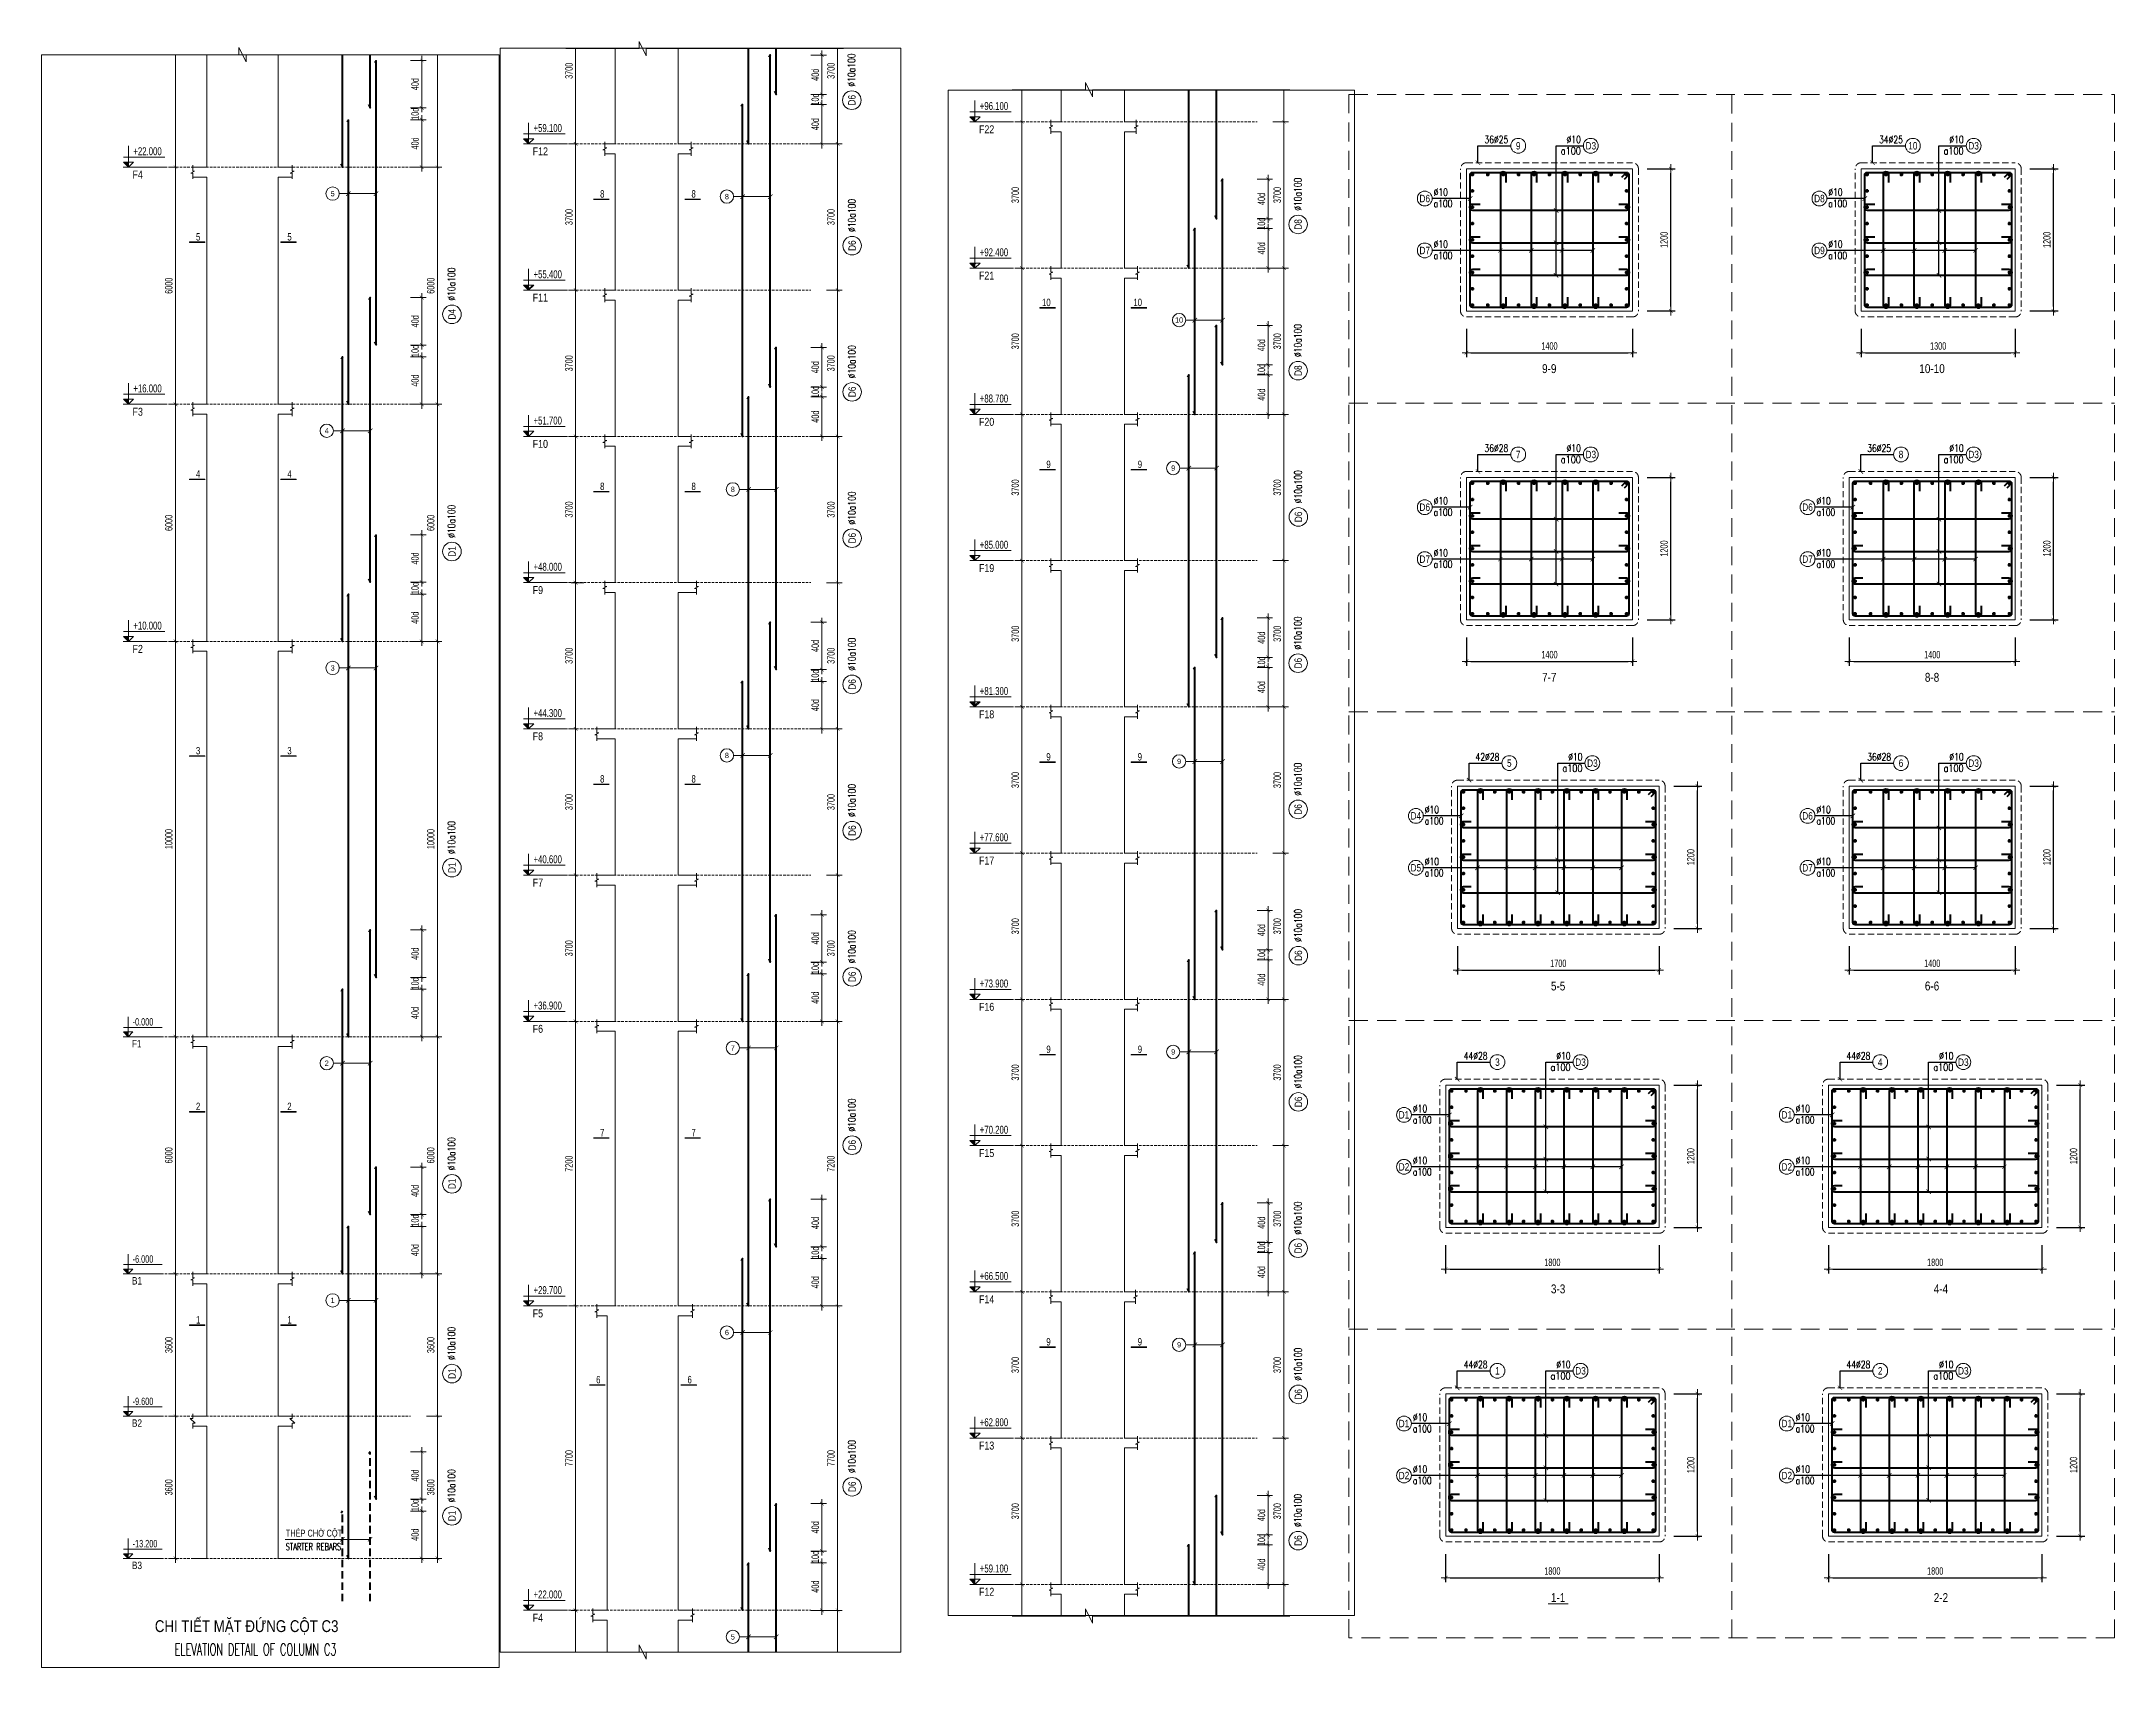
# Model space of a CAD drawing. Header units: millimetres. Extents: x 415878 to 795945, y 85573 to 378758.
# Drawn here: x 557506 to 609949, y 337618 to 378758 of the extents above; entities that cross this region are included whole.
import ezdxf
from ezdxf.enums import TextEntityAlignment as Align
from ezdxf.xclip import XClip

# ---------------------------------------------------------------- set-up
doc = ezdxf.new("R2010")
doc.units = ezdxf.units.MM
for name, pattern in [('DASHED2', [9.525, 6.35, -3.175]), ('HIDDEN', [9.525, 6.35, -3.175]), ('HIDDEN2', [4.7625, 3.175, -1.5875])]:
    doc.linetypes.add(name, pattern=pattern)
doc.layers.get('0').update_dxf_attribs({"lineweight": 20})
doc.layers.get('Defpoints').update_dxf_attribs({"color": 151, "lineweight": 9})
for name, color, linetype, lineweight in [('NDC_S_ANNO', 7, 'Continuous', 20), ('NDC_S_CONTINUOUS', 3, 'Continuous', 20), ('NDC_S_DIM', 1, 'Continuous', 15), ('NDC_S_ENG TEXT', 2, 'Continuous', 20), ('NDC_S_ENG TITLE', 3, 'Continuous', 20), ('NDC_S_HATCH MATERIAL', 8, 'Continuous', 13), ('NDC_S_HIDDEN', 8, 'HIDDEN2', 13), ('NDC_S_LEADER', 1, 'Continuous', 15), ('NDC_S_LEVEL TEXT', 7, 'Continuous', 20), ('NDC_S_REBAR', 4, 'Continuous', 35), ('NDC_S_REBAR NO.', 7, 'Continuous', 20), ('NDC_S_REBAR NO. BOX', 1, 'Continuous', 9), ('NDC_S_STIRRUP', 4, 'Continuous', 40), ('NDC_S_TEXT SYMBOL', 7, 'Continuous', 20), ('NDC_S_THIN LINE', 8, 'Continuous', 9), ('NDC_S_VN TEXT', 7, 'Continuous', 20)]:
    doc.layers.add(name, color=color, linetype=linetype, lineweight=lineweight)
doc.layers.add('Reinforcement - thep dau', color=4, linetype='Continuous')
doc.styles.add('ARIAL', font='arial.ttf', dxfattribs={"width": 0.8})
doc.styles.add('NDC_ANNO', font='', dxfattribs={"width": 0.8})
doc.styles.add('NDC_ARIAL', font='arial.ttf', dxfattribs={"width": 0.85})
doc.styles.add('NDC_DIM', font='', dxfattribs={"width": 0.75})
doc.styles.add('NDC_EN TXT', font='romans.shx', dxfattribs={"width": 0.8})
doc.styles.add('NDC_ROMANS', font='romans.shx', dxfattribs={"width": 0.7})
doc.styles.add('NDC_VIE TXT', font='arial.ttf', dxfattribs={"width": 0.8})
doc.styles.get('NDC_ANNO').set_extended_font_data('Dotum')
doc.styles.get('NDC_DIM').set_extended_font_data('Dotum')
doc.dimstyles.new('NDC_dim_75', dxfattribs={"dimscale": 75, "dimtxt": 2.5, "dimasz": 1.5, "dimexe": 1.5, "dimexo": 2.5, "dimgap": 1, "dimtad": 1, "dimdec": 0, "dimzin": 0, "dimdsep": 46, "dimtxsty": 'NDC_DIM', "dimblk": 'DIMMARK', "dimcen": 0.09, "dimdle": 1.2, "dimclrd": 1, "dimclre": 1, "dimclrt": 3, "dimadec": 0, "dimazin": 0, "dimtfac": 1, "dimtdec": 0, "dimtix": 1, "dimtofl": 0, "dimtmove": 0, "dimatfit": 3, "dimfxl": 8, "dimfxlon": 1, "dimtolj": 1, "dimtzin": 0, "dimarcsym": 0})

msp = doc.modelspace()

# ---------------------------------------------------------------- texts
at = {"layer": 'NDC_S_ENG TEXT', "ltscale": 0.8, "style": 'NDC_ROMANS', "width": 0.6}
msp.add_text('ELEVATION DETAIL OF COLUMN C3', height=300, dxfattribs=at).set_placement((564968.9, 337927.2, 0), align=Align.RIGHT)
at = {"layer": 'NDC_S_LEVEL TEXT', "style": 'NDC_ARIAL', "width": 0.8}
msp.add_text('CHI TIẾT MẶT ĐỨNG CỘT C3', height=300, dxfattribs=at).set_placement((562696.4, 338677.9), align=Align.MIDDLE)

# ---------------------------------------------------------------- blocks, each defined once
blk = doc.blocks.new('DIMMARK')
at = {"layer": 'NDC_S_DIM', "color": 1}
blk.add_line((-1.5, 0), (1, 0), dxfattribs=at)
at = {"layer": 'NDC_S_DIM', "color": 2, "const_width": 0.1}
blk.add_lwpolyline([(-0.42, -0.42), (0.42, 0.42)], dxfattribs=at)
blk = doc.blocks.new('*D31')
at = {"layer": 'Defpoints', "color": 0, "transparency": 16777216}
for p in [(593028, 340945), (598428, 340945), (598428, 339891)]:
    blk.add_point(p, dxfattribs=at)
at = {"layer": 'Reinforcement - thep dau', "color": 1, "lineweight": -2, "transparency": 16777216}
for p, q in [((593028, 340491), (593028, 339779)), ((598428, 340491), (598428, 339779)), ((593141, 339891), (598316, 339891))]:
    blk.add_line(p, q, dxfattribs=at)
at = {"layer": 'Reinforcement - thep dau', "color": 1, "lineweight": -2, "transparency": 16777216, "xscale": 112.5, "yscale": 112.5, "zscale": 112.5, "rotation": 180}
blk.add_blockref('DIMMARK', (593028, 339891), dxfattribs=at)
at = {"layer": 'Reinforcement - thep dau', "color": 1, "lineweight": -2, "transparency": 16777216, "xscale": 112.5, "yscale": 112.5, "zscale": 112.5}
blk.add_blockref('DIMMARK', (598428, 339891), dxfattribs=at)
at = {"layer": 'Reinforcement - thep dau', "color": 3, "transparency": 16777216, "insert": (595728, 340060), "char_height": 187.5, "attachment_point": 5, "style": 'NDC_DIM'}
blk.add_mtext('\\A1;1800', dxfattribs=at)
blk = doc.blocks.new('*D32')
at = {"layer": 'Defpoints', "color": 0, "transparency": 16777216}
for p in [(598578, 344545), (599398, 344545), (598578, 340945)]:
    blk.add_point(p, dxfattribs=at)
at = {"layer": 'Reinforcement - thep dau', "color": 1, "lineweight": -2, "transparency": 16777216}
for p, q in [((598798, 344545), (599511, 344545)), ((599398, 341058), (599398, 344433)), ((598798, 340945), (599511, 340945))]:
    blk.add_line(p, q, dxfattribs=at)
at = {"layer": 'Reinforcement - thep dau', "color": 1, "lineweight": -2, "transparency": 16777216, "xscale": 112.5, "yscale": 112.5, "zscale": 112.5}
for p, rotation in [((599398, 344545), 90), ((599398, 340945), 270)]:
    blk.add_blockref('DIMMARK', p, dxfattribs=dict(at, rotation=rotation))
at = {"layer": 'Reinforcement - thep dau', "color": 3, "transparency": 16777216, "insert": (599229, 342745), "char_height": 187.5, "attachment_point": 5, "rotation": 90, "style": 'NDC_DIM'}
blk.add_mtext('\\A1;1200', dxfattribs=at)
blk = doc.blocks.new('kata_block_TD')
at = {"color": 6, "linetype": 'ByBlock', "lineweight": -2, "style": 'ARIAL', "width": 0.8}
blk.add_attdef('SECTDET2', text='', height=5, dxfattribs=at).set_placement((0, 8), align=Align.CENTER)
at = {"color": 0, "linetype": 'ByBlock', "lineweight": -2, "style": 'ARIAL', "width": 0.8}
blk.add_attdef('SECTDET1', text='', height=5, dxfattribs=at).set_placement((0, 1.5), align=Align.CENTER)
at = {"color": 3, "lineweight": 25, "style": 'ARIAL', "width": 0.8}
blk.add_attdef('SSCALE', text='', height=2.5, dxfattribs=at).set_placement((0, -4), align=Align.CENTER)
blk = doc.blocks.new('*U7')
blk.add_circle((2.5, 0), 2.5)
at = {"layer": 'NDC_S_VN TEXT', "color": 3, "style": 'NDC_EN TXT', "width": 0.75}
blk.add_attdef('DK2', text='', height=2.5, dxfattribs=at).set_placement((-0.85, 0.85), align=Align.RIGHT)
at = {"layer": 'NDC_S_VN TEXT', "color": 7, "style": 'ARIAL', "width": 0.8}
blk.add_attdef('SH3', text='', height=2.5, dxfattribs=at).set_placement((2.5, 0), align=Align.MIDDLE)
blk = doc.blocks.new('kata_block_THEP')
at = {"layer": 'NDC_S_REBAR', "color": 0}
for p, q in [((-0.5, 0), (0.5, 0)), ((-0.35, 0.35), (0.35, -0.35)), ((0.35, 0.35), (-0.35, -0.35)), ((0, 0.5), (0, -0.5))]:
    blk.add_line(p, q, dxfattribs=at)
at = {"layer": 'NDC_S_REBAR', "color": 0, "const_width": 0.0833}
blk.add_lwpolyline([(-0.5, 0, 1), (0.5, 0, 1), (-0.5, 0, 1)], format="xyb", dxfattribs=at)
blk = doc.blocks.new('*U25')
at = {"layer": 'NDC_S_ANNO', "color": 0, "linetype": 'ByBlock', "lineweight": -2}
blk.add_line((-4.36, 0), (1, 0), dxfattribs=at)
at = {"layer": 'NDC_S_ANNO', "ltscale": 0.005, "const_width": 0.5}
blk.add_lwpolyline([(1, 0), (-4.36, 0)], dxfattribs=at)
at = {"layer": 'NDC_S_TEXT SYMBOL', "linetype": 'ByBlock', "lineweight": -2, "style": 'NDC_ANNO', "width": 0.8}
blk.add_attdef('DETAIL', text='', height=2.5, dxfattribs=at).set_placement((-0.64, 1.82), align=Align.MIDDLE_RIGHT)
blk = doc.blocks.new('*U26')
at = {"layer": 'NDC_S_ANNO', "color": 0, "linetype": 'ByBlock', "lineweight": -2}
blk.add_line((1, 0), (-4.36, 0), dxfattribs=at)
at = {"layer": 'NDC_S_ANNO', "ltscale": 0.005, "const_width": 0.5}
blk.add_lwpolyline([(1, 0), (-4.36, 0)], dxfattribs=at)
at = {"layer": 'NDC_S_TEXT SYMBOL', "linetype": 'ByBlock', "lineweight": -2, "style": 'NDC_ANNO', "width": 0.8}
blk.add_attdef('DETAIL', text='', height=2.5, dxfattribs=at).set_placement((-0.64, 1.82), align=Align.MIDDLE_RIGHT)
blk = doc.blocks.new('*D806')
at = {"layer": 'Defpoints', "color": 0, "transparency": 16777216}
for p in [(417199, 91729), (417418, 91729), (417472, 88129)]:
    blk.add_point(p, dxfattribs=at)
at = {"layer": 'NDC_S_HATCH MATERIAL', "color": 1, "lineweight": -2, "transparency": 16777216}
for p, q in [((417231, 91729), (417087, 91729)), ((417199, 88242), (417199, 91617)), ((417285, 88129), (417087, 88129))]:
    blk.add_line(p, q, dxfattribs=at)
at = {"layer": 'NDC_S_HATCH MATERIAL', "color": 1, "lineweight": -2, "transparency": 16777216, "xscale": 112.5, "yscale": 112.5, "zscale": 112.5}
for p, rotation in [((417199, 91729), 90), ((417199, 88129), 270)]:
    blk.add_blockref('DIMMARK', p, dxfattribs=dict(at, rotation=rotation))
at = {"layer": 'NDC_S_HATCH MATERIAL', "color": 3, "transparency": 16777216, "insert": (417031, 89929), "char_height": 187.5, "attachment_point": 5, "rotation": 90, "style": 'NDC_DIM'}
blk.add_mtext('\\A1;3600', dxfattribs=at)
blk = doc.blocks.new('*D807')
at = {"layer": 'Defpoints', "color": 0, "transparency": 16777216}
for p in [(417199, 95329), (417418, 95329), (417418, 91729)]:
    blk.add_point(p, dxfattribs=at)
at = {"layer": 'NDC_S_HATCH MATERIAL', "color": 1, "lineweight": -2, "transparency": 16777216}
for p, q in [((417231, 95329), (417087, 95329)), ((417199, 91842), (417199, 95217)), ((417231, 91729), (417087, 91729))]:
    blk.add_line(p, q, dxfattribs=at)
at = {"layer": 'NDC_S_HATCH MATERIAL', "color": 1, "lineweight": -2, "transparency": 16777216, "xscale": 112.5, "yscale": 112.5, "zscale": 112.5}
for p, rotation in [((417199, 95329), 90), ((417199, 91729), 270)]:
    blk.add_blockref('DIMMARK', p, dxfattribs=dict(at, rotation=rotation))
at = {"layer": 'NDC_S_HATCH MATERIAL', "color": 3, "transparency": 16777216, "insert": (417031, 93529), "char_height": 187.5, "attachment_point": 5, "rotation": 90, "style": 'NDC_DIM'}
blk.add_mtext('\\A1;3600', dxfattribs=at)
blk = doc.blocks.new('*D808')
at = {"layer": 'Defpoints', "color": 0, "transparency": 16777216}
for p in [(417199, 101329), (417418, 101329), (417418, 95329)]:
    blk.add_point(p, dxfattribs=at)
at = {"layer": 'NDC_S_HATCH MATERIAL', "color": 1, "lineweight": -2, "transparency": 16777216}
for p, q in [((417231, 101329), (417087, 101329)), ((417199, 95442), (417199, 101217)), ((417231, 95329), (417087, 95329))]:
    blk.add_line(p, q, dxfattribs=at)
at = {"layer": 'NDC_S_HATCH MATERIAL', "color": 1, "lineweight": -2, "transparency": 16777216, "xscale": 112.5, "yscale": 112.5, "zscale": 112.5}
for p, rotation in [((417199, 101329), 90), ((417199, 95329), 270)]:
    blk.add_blockref('DIMMARK', p, dxfattribs=dict(at, rotation=rotation))
at = {"layer": 'NDC_S_HATCH MATERIAL', "color": 3, "transparency": 16777216, "insert": (417031, 98329), "char_height": 187.5, "attachment_point": 5, "rotation": 90, "style": 'NDC_DIM'}
blk.add_mtext('\\A1;6000', dxfattribs=at)
blk = doc.blocks.new('*D809')
at = {"layer": 'Defpoints', "color": 0, "transparency": 16777216}
for p in [(417199, 111329), (417418, 111329), (417418, 101329)]:
    blk.add_point(p, dxfattribs=at)
at = {"layer": 'NDC_S_HATCH MATERIAL', "color": 1, "lineweight": -2, "transparency": 16777216}
for p, q in [((417231, 111329), (417087, 111329)), ((417199, 101442), (417199, 111217)), ((417231, 101329), (417087, 101329))]:
    blk.add_line(p, q, dxfattribs=at)
at = {"layer": 'NDC_S_HATCH MATERIAL', "color": 1, "lineweight": -2, "transparency": 16777216, "xscale": 112.5, "yscale": 112.5, "zscale": 112.5}
for p, rotation in [((417199, 111329), 90), ((417199, 101329), 270)]:
    blk.add_blockref('DIMMARK', p, dxfattribs=dict(at, rotation=rotation))
at = {"layer": 'NDC_S_HATCH MATERIAL', "color": 3, "transparency": 16777216, "insert": (417031, 106329), "char_height": 187.5, "attachment_point": 5, "rotation": 90, "style": 'NDC_DIM'}
blk.add_mtext('\\A1;10000', dxfattribs=at)
blk = doc.blocks.new('*D810')
at = {"layer": 'Defpoints', "color": 0, "transparency": 16777216}
for p in [(417199, 117329), (417418, 117329), (417418, 111329)]:
    blk.add_point(p, dxfattribs=at)
at = {"layer": 'NDC_S_HATCH MATERIAL', "color": 1, "lineweight": -2, "transparency": 16777216}
for p, q in [((417231, 117329), (417087, 117329)), ((417199, 111442), (417199, 117217)), ((417231, 111329), (417087, 111329))]:
    blk.add_line(p, q, dxfattribs=at)
at = {"layer": 'NDC_S_HATCH MATERIAL', "color": 1, "lineweight": -2, "transparency": 16777216, "xscale": 112.5, "yscale": 112.5, "zscale": 112.5}
for p, rotation in [((417199, 117329), 90), ((417199, 111329), 270)]:
    blk.add_blockref('DIMMARK', p, dxfattribs=dict(at, rotation=rotation))
at = {"layer": 'NDC_S_HATCH MATERIAL', "color": 3, "transparency": 16777216, "insert": (417031, 114329), "char_height": 187.5, "attachment_point": 5, "rotation": 90, "style": 'NDC_DIM'}
blk.add_mtext('\\A1;6000', dxfattribs=at)
blk = doc.blocks.new('*D811')
at = {"layer": 'Defpoints', "color": 0, "transparency": 16777216}
for p in [(417199, 123329), (417418, 123329), (417418, 117329)]:
    blk.add_point(p, dxfattribs=at)
at = {"layer": 'NDC_S_HATCH MATERIAL', "color": 1, "lineweight": -2, "transparency": 16777216}
for p, q in [((417231, 123329), (417087, 123329)), ((417199, 117442), (417199, 123217)), ((417231, 117329), (417087, 117329))]:
    blk.add_line(p, q, dxfattribs=at)
at = {"layer": 'NDC_S_HATCH MATERIAL', "color": 1, "lineweight": -2, "transparency": 16777216, "xscale": 112.5, "yscale": 112.5, "zscale": 112.5}
for p, rotation in [((417199, 123329), 90), ((417199, 117329), 270)]:
    blk.add_blockref('DIMMARK', p, dxfattribs=dict(at, rotation=rotation))
at = {"layer": 'NDC_S_HATCH MATERIAL', "color": 3, "transparency": 16777216, "insert": (417031, 120329), "char_height": 187.5, "attachment_point": 5, "rotation": 90, "style": 'NDC_DIM'}
blk.add_mtext('\\A1;6000', dxfattribs=at)
blk = doc.blocks.new('*D812')
at = {"layer": 'Defpoints', "color": 0, "transparency": 16777216}
for p in [(417199, 131029), (417418, 131029), (417418, 123329)]:
    blk.add_point(p, dxfattribs=at)
at = {"layer": 'NDC_S_HATCH MATERIAL', "color": 1, "lineweight": -2, "transparency": 16777216}
for p, q in [((417231, 131029), (417087, 131029)), ((417199, 123442), (417199, 130917)), ((417231, 123329), (417087, 123329))]:
    blk.add_line(p, q, dxfattribs=at)
at = {"layer": 'NDC_S_HATCH MATERIAL', "color": 1, "lineweight": -2, "transparency": 16777216, "xscale": 112.5, "yscale": 112.5, "zscale": 112.5}
for p, rotation in [((417199, 131029), 90), ((417199, 123329), 270)]:
    blk.add_blockref('DIMMARK', p, dxfattribs=dict(at, rotation=rotation))
at = {"layer": 'NDC_S_HATCH MATERIAL', "color": 3, "transparency": 16777216, "insert": (417031, 127179), "char_height": 187.5, "attachment_point": 5, "rotation": 90, "style": 'NDC_DIM'}
blk.add_mtext('\\A1;7700', dxfattribs=at)
blk = doc.blocks.new('*D813')
at = {"layer": 'Defpoints', "color": 0, "transparency": 16777216}
for p in [(417199, 138229), (417418, 138229), (417418, 131029)]:
    blk.add_point(p, dxfattribs=at)
at = {"layer": 'NDC_S_HATCH MATERIAL', "color": 1, "lineweight": -2, "transparency": 16777216}
for p, q in [((417231, 138229), (417087, 138229)), ((417199, 131142), (417199, 138117)), ((417231, 131029), (417087, 131029))]:
    blk.add_line(p, q, dxfattribs=at)
at = {"layer": 'NDC_S_HATCH MATERIAL', "color": 1, "lineweight": -2, "transparency": 16777216, "xscale": 112.5, "yscale": 112.5, "zscale": 112.5}
for p, rotation in [((417199, 138229), 90), ((417199, 131029), 270)]:
    blk.add_blockref('DIMMARK', p, dxfattribs=dict(at, rotation=rotation))
at = {"layer": 'NDC_S_HATCH MATERIAL', "color": 3, "transparency": 16777216, "insert": (417031, 134629), "char_height": 187.5, "attachment_point": 5, "rotation": 90, "style": 'NDC_DIM'}
blk.add_mtext('\\A1;7200', dxfattribs=at)
blk = doc.blocks.new('*D814')
at = {"layer": 'Defpoints', "color": 0, "transparency": 16777216}
for p in [(417199, 141929), (417418, 141929), (417418, 138229)]:
    blk.add_point(p, dxfattribs=at)
at = {"layer": 'NDC_S_HATCH MATERIAL', "color": 1, "lineweight": -2, "transparency": 16777216}
for p, q in [((417231, 141929), (417087, 141929)), ((417199, 138342), (417199, 141817)), ((417231, 138229), (417087, 138229))]:
    blk.add_line(p, q, dxfattribs=at)
at = {"layer": 'NDC_S_HATCH MATERIAL', "color": 1, "lineweight": -2, "transparency": 16777216, "xscale": 112.5, "yscale": 112.5, "zscale": 112.5}
for p, rotation in [((417199, 141929), 90), ((417199, 138229), 270)]:
    blk.add_blockref('DIMMARK', p, dxfattribs=dict(at, rotation=rotation))
at = {"layer": 'NDC_S_HATCH MATERIAL', "color": 3, "transparency": 16777216, "insert": (417031, 140079), "char_height": 187.5, "attachment_point": 5, "rotation": 90, "style": 'NDC_DIM'}
blk.add_mtext('\\A1;3700', dxfattribs=at)
blk = doc.blocks.new('*D815')
at = {"layer": 'Defpoints', "color": 0, "transparency": 16777216}
for p in [(417199, 145629), (417418, 145629), (417418, 141929)]:
    blk.add_point(p, dxfattribs=at)
at = {"layer": 'NDC_S_HATCH MATERIAL', "color": 1, "lineweight": -2, "transparency": 16777216}
for p, q in [((417231, 145629), (417087, 145629)), ((417199, 142042), (417199, 145517)), ((417231, 141929), (417087, 141929))]:
    blk.add_line(p, q, dxfattribs=at)
at = {"layer": 'NDC_S_HATCH MATERIAL', "color": 1, "lineweight": -2, "transparency": 16777216, "xscale": 112.5, "yscale": 112.5, "zscale": 112.5}
for p, rotation in [((417199, 145629), 90), ((417199, 141929), 270)]:
    blk.add_blockref('DIMMARK', p, dxfattribs=dict(at, rotation=rotation))
at = {"layer": 'NDC_S_HATCH MATERIAL', "color": 3, "transparency": 16777216, "insert": (417031, 143779), "char_height": 187.5, "attachment_point": 5, "rotation": 90, "style": 'NDC_DIM'}
blk.add_mtext('\\A1;3700', dxfattribs=at)
blk = doc.blocks.new('*D816')
at = {"layer": 'Defpoints', "color": 0, "transparency": 16777216}
for p in [(417199, 149329), (417596, 149329), (417418, 145629)]:
    blk.add_point(p, dxfattribs=at)
at = {"layer": 'NDC_S_HATCH MATERIAL', "color": 1, "lineweight": -2, "transparency": 16777216}
for p, q in [((417408, 149329), (417087, 149329)), ((417199, 145742), (417199, 149217)), ((417231, 145629), (417087, 145629))]:
    blk.add_line(p, q, dxfattribs=at)
at = {"layer": 'NDC_S_HATCH MATERIAL', "color": 1, "lineweight": -2, "transparency": 16777216, "xscale": 112.5, "yscale": 112.5, "zscale": 112.5}
for p, rotation in [((417199, 149329), 90), ((417199, 145629), 270)]:
    blk.add_blockref('DIMMARK', p, dxfattribs=dict(at, rotation=rotation))
at = {"layer": 'NDC_S_HATCH MATERIAL', "color": 3, "transparency": 16777216, "insert": (417031, 147479), "char_height": 187.5, "attachment_point": 5, "rotation": 90, "style": 'NDC_DIM'}
blk.add_mtext('\\A1;3700', dxfattribs=at)
blk = doc.blocks.new('*D817')
at = {"layer": 'Defpoints', "color": 0, "transparency": 16777216}
for p in [(417199, 153029), (417431, 153029), (417596, 149329)]:
    blk.add_point(p, dxfattribs=at)
at = {"layer": 'NDC_S_HATCH MATERIAL', "color": 1, "lineweight": -2, "transparency": 16777216}
for p, q in [((417243, 153029), (417087, 153029)), ((417199, 149442), (417199, 152917)), ((417408, 149329), (417087, 149329))]:
    blk.add_line(p, q, dxfattribs=at)
at = {"layer": 'NDC_S_HATCH MATERIAL', "color": 1, "lineweight": -2, "transparency": 16777216, "xscale": 112.5, "yscale": 112.5, "zscale": 112.5}
for p, rotation in [((417199, 153029), 90), ((417199, 149329), 270)]:
    blk.add_blockref('DIMMARK', p, dxfattribs=dict(at, rotation=rotation))
at = {"layer": 'NDC_S_HATCH MATERIAL', "color": 3, "transparency": 16777216, "insert": (417031, 151179), "char_height": 187.5, "attachment_point": 5, "rotation": 90, "style": 'NDC_DIM'}
blk.add_mtext('\\A1;3700', dxfattribs=at)
blk = doc.blocks.new('*D818')
at = {"layer": 'Defpoints', "color": 0, "transparency": 16777216}
for p in [(417199, 156729), (417431, 156729), (417431, 153029)]:
    blk.add_point(p, dxfattribs=at)
at = {"layer": 'NDC_S_HATCH MATERIAL', "color": 1, "lineweight": -2, "transparency": 16777216}
for p, q in [((417243, 156729), (417087, 156729)), ((417199, 153142), (417199, 156617)), ((417243, 153029), (417087, 153029))]:
    blk.add_line(p, q, dxfattribs=at)
at = {"layer": 'NDC_S_HATCH MATERIAL', "color": 1, "lineweight": -2, "transparency": 16777216, "xscale": 112.5, "yscale": 112.5, "zscale": 112.5}
for p, rotation in [((417199, 156729), 90), ((417199, 153029), 270)]:
    blk.add_blockref('DIMMARK', p, dxfattribs=dict(at, rotation=rotation))
at = {"layer": 'NDC_S_HATCH MATERIAL', "color": 3, "transparency": 16777216, "insert": (417031, 154879), "char_height": 187.5, "attachment_point": 5, "rotation": 90, "style": 'NDC_DIM'}
blk.add_mtext('\\A1;3700', dxfattribs=at)
blk = doc.blocks.new('*D819')
at = {"layer": 'Defpoints', "color": 0, "transparency": 16777216}
for p in [(417199, 160429), (417431, 160429), (417431, 156729)]:
    blk.add_point(p, dxfattribs=at)
at = {"layer": 'NDC_S_HATCH MATERIAL', "color": 1, "lineweight": -2, "transparency": 16777216}
for p, q in [((417243, 160429), (417087, 160429)), ((417199, 156842), (417199, 160317)), ((417243, 156729), (417087, 156729))]:
    blk.add_line(p, q, dxfattribs=at)
at = {"layer": 'NDC_S_HATCH MATERIAL', "color": 1, "lineweight": -2, "transparency": 16777216, "xscale": 112.5, "yscale": 112.5, "zscale": 112.5}
for p, rotation in [((417199, 160429), 90), ((417199, 156729), 270)]:
    blk.add_blockref('DIMMARK', p, dxfattribs=dict(at, rotation=rotation))
at = {"layer": 'NDC_S_HATCH MATERIAL', "color": 3, "transparency": 16777216, "insert": (417031, 158579), "char_height": 187.5, "attachment_point": 5, "rotation": 90, "style": 'NDC_DIM'}
blk.add_mtext('\\A1;3700', dxfattribs=at)
blk = doc.blocks.new('*D820')
at = {"layer": 'Defpoints', "color": 0, "transparency": 16777216}
for p in [(417199, 164129), (417431, 164129), (417431, 160429)]:
    blk.add_point(p, dxfattribs=at)
at = {"layer": 'NDC_S_HATCH MATERIAL', "color": 1, "lineweight": -2, "transparency": 16777216}
for p, q in [((417243, 164129), (417087, 164129)), ((417199, 160542), (417199, 164017)), ((417243, 160429), (417087, 160429))]:
    blk.add_line(p, q, dxfattribs=at)
at = {"layer": 'NDC_S_HATCH MATERIAL', "color": 1, "lineweight": -2, "transparency": 16777216, "xscale": 112.5, "yscale": 112.5, "zscale": 112.5}
for p, rotation in [((417199, 164129), 90), ((417199, 160429), 270)]:
    blk.add_blockref('DIMMARK', p, dxfattribs=dict(at, rotation=rotation))
at = {"layer": 'NDC_S_HATCH MATERIAL', "color": 3, "transparency": 16777216, "insert": (417031, 162279), "char_height": 187.5, "attachment_point": 5, "rotation": 90, "style": 'NDC_DIM'}
blk.add_mtext('\\A1;3700', dxfattribs=at)
blk = doc.blocks.new('*D821')
at = {"layer": 'Defpoints', "color": 0, "transparency": 16777216}
for p in [(417199, 167829), (417431, 167829), (417431, 164129)]:
    blk.add_point(p, dxfattribs=at)
at = {"layer": 'NDC_S_HATCH MATERIAL', "color": 1, "lineweight": -2, "transparency": 16777216}
for p, q in [((417243, 167829), (417087, 167829)), ((417199, 164242), (417199, 167717)), ((417243, 164129), (417087, 164129))]:
    blk.add_line(p, q, dxfattribs=at)
at = {"layer": 'NDC_S_HATCH MATERIAL', "color": 1, "lineweight": -2, "transparency": 16777216, "xscale": 112.5, "yscale": 112.5, "zscale": 112.5}
for p, rotation in [((417199, 167829), 90), ((417199, 164129), 270)]:
    blk.add_blockref('DIMMARK', p, dxfattribs=dict(at, rotation=rotation))
at = {"layer": 'NDC_S_HATCH MATERIAL', "color": 3, "transparency": 16777216, "insert": (417031, 165979), "char_height": 187.5, "attachment_point": 5, "rotation": 90, "style": 'NDC_DIM'}
blk.add_mtext('\\A1;3700', dxfattribs=at)
blk = doc.blocks.new('*D822')
at = {"layer": 'Defpoints', "color": 0, "transparency": 16777216}
for p in [(417199, 171529), (417431, 171529), (417431, 167829)]:
    blk.add_point(p, dxfattribs=at)
at = {"layer": 'NDC_S_HATCH MATERIAL', "color": 1, "lineweight": -2, "transparency": 16777216}
for p, q in [((417243, 171529), (417087, 171529)), ((417199, 167942), (417199, 171417)), ((417243, 167829), (417087, 167829))]:
    blk.add_line(p, q, dxfattribs=at)
at = {"layer": 'NDC_S_HATCH MATERIAL', "color": 1, "lineweight": -2, "transparency": 16777216, "xscale": 112.5, "yscale": 112.5, "zscale": 112.5}
for p, rotation in [((417199, 171529), 90), ((417199, 167829), 270)]:
    blk.add_blockref('DIMMARK', p, dxfattribs=dict(at, rotation=rotation))
at = {"layer": 'NDC_S_HATCH MATERIAL', "color": 3, "transparency": 16777216, "insert": (417031, 169679), "char_height": 187.5, "attachment_point": 5, "rotation": 90, "style": 'NDC_DIM'}
blk.add_mtext('\\A1;3700', dxfattribs=at)
blk = doc.blocks.new('*D823')
at = {"layer": 'Defpoints', "color": 0, "transparency": 16777216}
for p in [(417199, 175229), (417431, 175229), (417431, 171529)]:
    blk.add_point(p, dxfattribs=at)
at = {"layer": 'NDC_S_HATCH MATERIAL', "color": 1, "lineweight": -2, "transparency": 16777216}
for p, q in [((417243, 175229), (417087, 175229)), ((417199, 171642), (417199, 175117)), ((417243, 171529), (417087, 171529))]:
    blk.add_line(p, q, dxfattribs=at)
at = {"layer": 'NDC_S_HATCH MATERIAL', "color": 1, "lineweight": -2, "transparency": 16777216, "xscale": 112.5, "yscale": 112.5, "zscale": 112.5}
for p, rotation in [((417199, 175229), 90), ((417199, 171529), 270)]:
    blk.add_blockref('DIMMARK', p, dxfattribs=dict(at, rotation=rotation))
at = {"layer": 'NDC_S_HATCH MATERIAL', "color": 3, "transparency": 16777216, "insert": (417031, 173379), "char_height": 187.5, "attachment_point": 5, "rotation": 90, "style": 'NDC_DIM'}
blk.add_mtext('\\A1;3700', dxfattribs=at)
blk = doc.blocks.new('*D824')
at = {"layer": 'Defpoints', "color": 0, "transparency": 16777216}
for p in [(417199, 178929), (417431, 178929), (417431, 175229)]:
    blk.add_point(p, dxfattribs=at)
at = {"layer": 'NDC_S_HATCH MATERIAL', "color": 1, "lineweight": -2, "transparency": 16777216}
for p, q in [((417243, 178929), (417087, 178929)), ((417199, 175342), (417199, 178817)), ((417243, 175229), (417087, 175229))]:
    blk.add_line(p, q, dxfattribs=at)
at = {"layer": 'NDC_S_HATCH MATERIAL', "color": 1, "lineweight": -2, "transparency": 16777216, "xscale": 112.5, "yscale": 112.5, "zscale": 112.5}
for p, rotation in [((417199, 178929), 90), ((417199, 175229), 270)]:
    blk.add_blockref('DIMMARK', p, dxfattribs=dict(at, rotation=rotation))
at = {"layer": 'NDC_S_HATCH MATERIAL', "color": 3, "transparency": 16777216, "insert": (417031, 177079), "char_height": 187.5, "attachment_point": 5, "rotation": 90, "style": 'NDC_DIM'}
blk.add_mtext('\\A1;3700', dxfattribs=at)
blk = doc.blocks.new('*D825')
at = {"layer": 'Defpoints', "color": 0, "transparency": 16777216}
for p in [(417199, 182629), (417431, 182629), (417431, 178929)]:
    blk.add_point(p, dxfattribs=at)
at = {"layer": 'NDC_S_HATCH MATERIAL', "color": 1, "lineweight": -2, "transparency": 16777216}
for p, q in [((417243, 182629), (417087, 182629)), ((417199, 179042), (417199, 182517)), ((417243, 178929), (417087, 178929))]:
    blk.add_line(p, q, dxfattribs=at)
at = {"layer": 'NDC_S_HATCH MATERIAL', "color": 1, "lineweight": -2, "transparency": 16777216, "xscale": 112.5, "yscale": 112.5, "zscale": 112.5}
for p, rotation in [((417199, 182629), 90), ((417199, 178929), 270)]:
    blk.add_blockref('DIMMARK', p, dxfattribs=dict(at, rotation=rotation))
at = {"layer": 'NDC_S_HATCH MATERIAL', "color": 3, "transparency": 16777216, "insert": (417031, 180779), "char_height": 187.5, "attachment_point": 5, "rotation": 90, "style": 'NDC_DIM'}
blk.add_mtext('\\A1;3700', dxfattribs=at)
blk = doc.blocks.new('*D826')
at = {"layer": 'Defpoints', "color": 0, "transparency": 16777216}
for p in [(417199, 186329), (417431, 186329), (417431, 182629)]:
    blk.add_point(p, dxfattribs=at)
at = {"layer": 'NDC_S_HATCH MATERIAL', "color": 1, "lineweight": -2, "transparency": 16777216}
for p, q in [((417243, 186329), (417087, 186329)), ((417199, 182742), (417199, 186217)), ((417243, 182629), (417087, 182629))]:
    blk.add_line(p, q, dxfattribs=at)
at = {"layer": 'NDC_S_HATCH MATERIAL', "color": 1, "lineweight": -2, "transparency": 16777216, "xscale": 112.5, "yscale": 112.5, "zscale": 112.5}
for p, rotation in [((417199, 186329), 90), ((417199, 182629), 270)]:
    blk.add_blockref('DIMMARK', p, dxfattribs=dict(at, rotation=rotation))
at = {"layer": 'NDC_S_HATCH MATERIAL', "color": 3, "transparency": 16777216, "insert": (417031, 184479), "char_height": 187.5, "attachment_point": 5, "rotation": 90, "style": 'NDC_DIM'}
blk.add_mtext('\\A1;3700', dxfattribs=at)
blk = doc.blocks.new('*D827')
at = {"layer": 'Defpoints', "color": 0, "transparency": 16777216}
for p in [(417199, 190029), (417431, 190029), (417431, 186329)]:
    blk.add_point(p, dxfattribs=at)
at = {"layer": 'NDC_S_HATCH MATERIAL', "color": 1, "lineweight": -2, "transparency": 16777216}
for p, q in [((417243, 190029), (417087, 190029)), ((417199, 186442), (417199, 189917)), ((417243, 186329), (417087, 186329))]:
    blk.add_line(p, q, dxfattribs=at)
at = {"layer": 'NDC_S_HATCH MATERIAL', "color": 1, "lineweight": -2, "transparency": 16777216, "xscale": 112.5, "yscale": 112.5, "zscale": 112.5}
for p, rotation in [((417199, 190029), 90), ((417199, 186329), 270)]:
    blk.add_blockref('DIMMARK', p, dxfattribs=dict(at, rotation=rotation))
at = {"layer": 'NDC_S_HATCH MATERIAL', "color": 3, "transparency": 16777216, "insert": (417031, 188179), "char_height": 187.5, "attachment_point": 5, "rotation": 90, "style": 'NDC_DIM'}
blk.add_mtext('\\A1;3700', dxfattribs=at)
blk = doc.blocks.new('*D828')
at = {"layer": 'Defpoints', "color": 0, "transparency": 16777216}
for p in [(417199, 193729), (417431, 193729), (417431, 190029)]:
    blk.add_point(p, dxfattribs=at)
at = {"layer": 'NDC_S_HATCH MATERIAL', "color": 1, "lineweight": -2, "transparency": 16777216}
for p, q in [((417243, 193729), (417087, 193729)), ((417199, 190142), (417199, 193617)), ((417243, 190029), (417087, 190029))]:
    blk.add_line(p, q, dxfattribs=at)
at = {"layer": 'NDC_S_HATCH MATERIAL', "color": 1, "lineweight": -2, "transparency": 16777216, "xscale": 112.5, "yscale": 112.5, "zscale": 112.5}
for p, rotation in [((417199, 193729), 90), ((417199, 190029), 270)]:
    blk.add_blockref('DIMMARK', p, dxfattribs=dict(at, rotation=rotation))
at = {"layer": 'NDC_S_HATCH MATERIAL', "color": 3, "transparency": 16777216, "insert": (417031, 191879), "char_height": 187.5, "attachment_point": 5, "rotation": 90, "style": 'NDC_DIM'}
blk.add_mtext('\\A1;3700', dxfattribs=at)
blk = doc.blocks.new('*D829')
at = {"layer": 'Defpoints', "color": 0, "transparency": 16777216}
for p in [(417199, 197429), (417431, 197429), (417431, 193729)]:
    blk.add_point(p, dxfattribs=at)
at = {"layer": 'NDC_S_HATCH MATERIAL', "color": 1, "lineweight": -2, "transparency": 16777216}
for p, q in [((417243, 197429), (417087, 197429)), ((417199, 193842), (417199, 197317)), ((417243, 193729), (417087, 193729))]:
    blk.add_line(p, q, dxfattribs=at)
at = {"layer": 'NDC_S_HATCH MATERIAL', "color": 1, "lineweight": -2, "transparency": 16777216, "xscale": 112.5, "yscale": 112.5, "zscale": 112.5}
for p, rotation in [((417199, 197429), 90), ((417199, 193729), 270)]:
    blk.add_blockref('DIMMARK', p, dxfattribs=dict(at, rotation=rotation))
at = {"layer": 'NDC_S_HATCH MATERIAL', "color": 3, "transparency": 16777216, "insert": (417031, 195579), "char_height": 187.5, "attachment_point": 5, "rotation": 90, "style": 'NDC_DIM'}
blk.add_mtext('\\A1;3700', dxfattribs=at)
blk = doc.blocks.new('*D830')
at = {"layer": 'Defpoints', "color": 0, "transparency": 16777216}
for p in [(417199, 201129), (417431, 201129), (417431, 197429)]:
    blk.add_point(p, dxfattribs=at)
at = {"layer": 'NDC_S_HATCH MATERIAL', "color": 1, "lineweight": -2, "transparency": 16777216}
for p, q in [((417243, 201129), (417087, 201129)), ((417199, 197542), (417199, 201017)), ((417243, 197429), (417087, 197429))]:
    blk.add_line(p, q, dxfattribs=at)
at = {"layer": 'NDC_S_HATCH MATERIAL', "color": 1, "lineweight": -2, "transparency": 16777216, "xscale": 112.5, "yscale": 112.5, "zscale": 112.5}
for p, rotation in [((417199, 201129), 90), ((417199, 197429), 270)]:
    blk.add_blockref('DIMMARK', p, dxfattribs=dict(at, rotation=rotation))
at = {"layer": 'NDC_S_HATCH MATERIAL', "color": 3, "transparency": 16777216, "insert": (417031, 199279), "char_height": 187.5, "attachment_point": 5, "rotation": 90, "style": 'NDC_DIM'}
blk.add_mtext('\\A1;3700', dxfattribs=at)
blk = doc.blocks.new('*D831')
at = {"layer": 'Defpoints', "color": 0, "transparency": 16777216}
for p in [(417199, 206329), (417431, 206329), (417431, 201129)]:
    blk.add_point(p, dxfattribs=at)
at = {"layer": 'NDC_S_HATCH MATERIAL', "color": 1, "lineweight": -2, "transparency": 16777216}
for p, q in [((417243, 206329), (417087, 206329)), ((417199, 201242), (417199, 206217)), ((417243, 201129), (417087, 201129))]:
    blk.add_line(p, q, dxfattribs=at)
at = {"layer": 'NDC_S_HATCH MATERIAL', "color": 1, "lineweight": -2, "transparency": 16777216, "xscale": 112.5, "yscale": 112.5, "zscale": 112.5}
for p, rotation in [((417199, 206329), 90), ((417199, 201129), 270)]:
    blk.add_blockref('DIMMARK', p, dxfattribs=dict(at, rotation=rotation))
at = {"layer": 'NDC_S_HATCH MATERIAL', "color": 3, "transparency": 16777216, "insert": (417031, 203729), "char_height": 187.5, "attachment_point": 5, "rotation": 90, "style": 'NDC_DIM'}
blk.add_mtext('\\A1;5200', dxfattribs=at)
blk = doc.blocks.new('*D832')
at = {"layer": 'Defpoints', "color": 0, "transparency": 16777216}
for p in [(417199, 210029), (417431, 210029), (417431, 206329)]:
    blk.add_point(p, dxfattribs=at)
at = {"layer": 'NDC_S_HATCH MATERIAL', "color": 1, "lineweight": -2, "transparency": 16777216}
for p, q in [((417243, 210029), (417087, 210029)), ((417199, 206442), (417199, 209917)), ((417243, 206329), (417087, 206329))]:
    blk.add_line(p, q, dxfattribs=at)
at = {"layer": 'NDC_S_HATCH MATERIAL', "color": 1, "lineweight": -2, "transparency": 16777216, "xscale": 112.5, "yscale": 112.5, "zscale": 112.5}
for p, rotation in [((417199, 210029), 90), ((417199, 206329), 270)]:
    blk.add_blockref('DIMMARK', p, dxfattribs=dict(at, rotation=rotation))
at = {"layer": 'NDC_S_HATCH MATERIAL', "color": 3, "transparency": 16777216, "insert": (417031, 208179), "char_height": 187.5, "attachment_point": 5, "rotation": 90, "style": 'NDC_DIM'}
blk.add_mtext('\\A1;3700', dxfattribs=at)
blk = doc.blocks.new('*D833')
at = {"layer": 'Defpoints', "color": 0, "transparency": 16777216}
for p in [(417199, 213729), (417641, 213729), (417431, 210029)]:
    blk.add_point(p, dxfattribs=at)
at = {"layer": 'NDC_S_HATCH MATERIAL', "color": 1, "lineweight": -2, "transparency": 16777216}
for p, q in [((417454, 213729), (417087, 213729)), ((417199, 210142), (417199, 213617)), ((417243, 210029), (417087, 210029))]:
    blk.add_line(p, q, dxfattribs=at)
at = {"layer": 'NDC_S_HATCH MATERIAL', "color": 1, "lineweight": -2, "transparency": 16777216, "xscale": 112.5, "yscale": 112.5, "zscale": 112.5}
for p, rotation in [((417199, 213729), 90), ((417199, 210029), 270)]:
    blk.add_blockref('DIMMARK', p, dxfattribs=dict(at, rotation=rotation))
at = {"layer": 'NDC_S_HATCH MATERIAL', "color": 3, "transparency": 16777216, "insert": (417031, 211879), "char_height": 187.5, "attachment_point": 5, "rotation": 90, "style": 'NDC_DIM'}
blk.add_mtext('\\A1;3700', dxfattribs=at)
blk = doc.blocks.new('*D834')
at = {"layer": 'Defpoints', "color": 0, "transparency": 16777216}
for p in [(417199, 217429), (417641, 217429), (417641, 213729)]:
    blk.add_point(p, dxfattribs=at)
at = {"layer": 'NDC_S_HATCH MATERIAL', "color": 1, "lineweight": -2, "transparency": 16777216}
for p, q in [((417454, 217429), (417087, 217429)), ((417199, 213842), (417199, 217317)), ((417454, 213729), (417087, 213729))]:
    blk.add_line(p, q, dxfattribs=at)
at = {"layer": 'NDC_S_HATCH MATERIAL', "color": 1, "lineweight": -2, "transparency": 16777216, "xscale": 112.5, "yscale": 112.5, "zscale": 112.5}
for p, rotation in [((417199, 217429), 90), ((417199, 213729), 270)]:
    blk.add_blockref('DIMMARK', p, dxfattribs=dict(at, rotation=rotation))
at = {"layer": 'NDC_S_HATCH MATERIAL', "color": 3, "transparency": 16777216, "insert": (417031, 215579), "char_height": 187.5, "attachment_point": 5, "rotation": 90, "style": 'NDC_DIM'}
blk.add_mtext('\\A1;3700', dxfattribs=at)
blk = doc.blocks.new('*D835')
at = {"layer": 'Defpoints', "color": 0, "transparency": 16777216}
for p in [(417199, 221129), (417462, 221129), (417641, 217429)]:
    blk.add_point(p, dxfattribs=at)
at = {"layer": 'NDC_S_HATCH MATERIAL', "color": 1, "lineweight": -2, "transparency": 16777216}
for p, q in [((417274, 221129), (417087, 221129)), ((417199, 217542), (417199, 221017)), ((417454, 217429), (417087, 217429))]:
    blk.add_line(p, q, dxfattribs=at)
at = {"layer": 'NDC_S_HATCH MATERIAL', "color": 1, "lineweight": -2, "transparency": 16777216, "xscale": 112.5, "yscale": 112.5, "zscale": 112.5}
for p, rotation in [((417199, 221129), 90), ((417199, 217429), 270)]:
    blk.add_blockref('DIMMARK', p, dxfattribs=dict(at, rotation=rotation))
at = {"layer": 'NDC_S_HATCH MATERIAL', "color": 3, "transparency": 16777216, "insert": (417031, 219279), "char_height": 187.5, "attachment_point": 5, "rotation": 90, "style": 'NDC_DIM'}
blk.add_mtext('\\A1;3700', dxfattribs=at)
blk = doc.blocks.new('*D836')
at = {"layer": 'Defpoints', "color": 0, "transparency": 16777216}
for p in [(417199, 224829), (417462, 224829), (417462, 221129)]:
    blk.add_point(p, dxfattribs=at)
at = {"layer": 'NDC_S_HATCH MATERIAL', "color": 1, "lineweight": -2, "transparency": 16777216}
for p, q in [((417274, 224829), (417087, 224829)), ((417199, 221242), (417199, 224717)), ((417274, 221129), (417087, 221129))]:
    blk.add_line(p, q, dxfattribs=at)
at = {"layer": 'NDC_S_HATCH MATERIAL', "color": 1, "lineweight": -2, "transparency": 16777216, "xscale": 112.5, "yscale": 112.5, "zscale": 112.5}
for p, rotation in [((417199, 224829), 90), ((417199, 221129), 270)]:
    blk.add_blockref('DIMMARK', p, dxfattribs=dict(at, rotation=rotation))
at = {"layer": 'NDC_S_HATCH MATERIAL', "color": 3, "transparency": 16777216, "insert": (417031, 222979), "char_height": 187.5, "attachment_point": 5, "rotation": 90, "style": 'NDC_DIM'}
blk.add_mtext('\\A1;3700', dxfattribs=at)
blk = doc.blocks.new('*D837')
at = {"layer": 'Defpoints', "color": 0, "transparency": 16777216}
for p in [(417199, 228529), (417462, 228529), (417462, 224829)]:
    blk.add_point(p, dxfattribs=at)
at = {"layer": 'NDC_S_HATCH MATERIAL', "color": 1, "lineweight": -2, "transparency": 16777216}
for p, q in [((417274, 228529), (417087, 228529)), ((417199, 224942), (417199, 228417)), ((417274, 224829), (417087, 224829))]:
    blk.add_line(p, q, dxfattribs=at)
at = {"layer": 'NDC_S_HATCH MATERIAL', "color": 1, "lineweight": -2, "transparency": 16777216, "xscale": 112.5, "yscale": 112.5, "zscale": 112.5}
for p, rotation in [((417199, 228529), 90), ((417199, 224829), 270)]:
    blk.add_blockref('DIMMARK', p, dxfattribs=dict(at, rotation=rotation))
at = {"layer": 'NDC_S_HATCH MATERIAL', "color": 3, "transparency": 16777216, "insert": (417031, 226679), "char_height": 187.5, "attachment_point": 5, "rotation": 90, "style": 'NDC_DIM'}
blk.add_mtext('\\A1;3700', dxfattribs=at)
blk = doc.blocks.new('*D838')
at = {"layer": 'Defpoints', "color": 0, "transparency": 16777216}
for p in [(417199, 232229), (417462, 232229), (417462, 228529)]:
    blk.add_point(p, dxfattribs=at)
at = {"layer": 'NDC_S_HATCH MATERIAL', "color": 1, "lineweight": -2, "transparency": 16777216}
for p, q in [((417274, 232229), (417087, 232229)), ((417199, 228642), (417199, 232117)), ((417274, 228529), (417087, 228529))]:
    blk.add_line(p, q, dxfattribs=at)
at = {"layer": 'NDC_S_HATCH MATERIAL', "color": 1, "lineweight": -2, "transparency": 16777216, "xscale": 112.5, "yscale": 112.5, "zscale": 112.5}
for p, rotation in [((417199, 232229), 90), ((417199, 228529), 270)]:
    blk.add_blockref('DIMMARK', p, dxfattribs=dict(at, rotation=rotation))
at = {"layer": 'NDC_S_HATCH MATERIAL', "color": 3, "transparency": 16777216, "insert": (417031, 230379), "char_height": 187.5, "attachment_point": 5, "rotation": 90, "style": 'NDC_DIM'}
blk.add_mtext('\\A1;3700', dxfattribs=at)
blk = doc.blocks.new('*D839')
at = {"layer": 'Defpoints', "color": 0, "transparency": 16777216}
for p in [(417199, 235929), (417462, 235929), (417462, 232229)]:
    blk.add_point(p, dxfattribs=at)
at = {"layer": 'NDC_S_HATCH MATERIAL', "color": 1, "lineweight": -2, "transparency": 16777216}
for p, q in [((417274, 235929), (417087, 235929)), ((417199, 232342), (417199, 235817)), ((417274, 232229), (417087, 232229))]:
    blk.add_line(p, q, dxfattribs=at)
at = {"layer": 'NDC_S_HATCH MATERIAL', "color": 1, "lineweight": -2, "transparency": 16777216, "xscale": 112.5, "yscale": 112.5, "zscale": 112.5}
for p, rotation in [((417199, 235929), 90), ((417199, 232229), 270)]:
    blk.add_blockref('DIMMARK', p, dxfattribs=dict(at, rotation=rotation))
at = {"layer": 'NDC_S_HATCH MATERIAL', "color": 3, "transparency": 16777216, "insert": (417031, 234079), "char_height": 187.5, "attachment_point": 5, "rotation": 90, "style": 'NDC_DIM'}
blk.add_mtext('\\A1;3700', dxfattribs=at)
blk = doc.blocks.new('*D840')
at = {"layer": 'Defpoints', "color": 0, "transparency": 16777216}
for p in [(417199, 239629), (417684, 239629), (417462, 235929)]:
    blk.add_point(p, dxfattribs=at)
at = {"layer": 'NDC_S_HATCH MATERIAL', "color": 1, "lineweight": -2, "transparency": 16777216}
for p, q in [((417497, 239629), (417087, 239629)), ((417199, 236042), (417199, 239517)), ((417274, 235929), (417087, 235929))]:
    blk.add_line(p, q, dxfattribs=at)
at = {"layer": 'NDC_S_HATCH MATERIAL', "color": 1, "lineweight": -2, "transparency": 16777216, "xscale": 112.5, "yscale": 112.5, "zscale": 112.5}
for p, rotation in [((417199, 239629), 90), ((417199, 235929), 270)]:
    blk.add_blockref('DIMMARK', p, dxfattribs=dict(at, rotation=rotation))
at = {"layer": 'NDC_S_HATCH MATERIAL', "color": 3, "transparency": 16777216, "insert": (417031, 237779), "char_height": 187.5, "attachment_point": 5, "rotation": 90, "style": 'NDC_DIM'}
blk.add_mtext('\\A1;3700', dxfattribs=at)
blk = doc.blocks.new('*D841')
at = {"layer": 'Defpoints', "color": 0, "transparency": 16777216}
for p in [(417199, 243329), (417684, 243329), (417684, 239629)]:
    blk.add_point(p, dxfattribs=at)
at = {"layer": 'NDC_S_HATCH MATERIAL', "color": 1, "lineweight": -2, "transparency": 16777216}
for p, q in [((417497, 243329), (417087, 243329)), ((417199, 239742), (417199, 243217)), ((417497, 239629), (417087, 239629))]:
    blk.add_line(p, q, dxfattribs=at)
at = {"layer": 'NDC_S_HATCH MATERIAL', "color": 1, "lineweight": -2, "transparency": 16777216, "xscale": 112.5, "yscale": 112.5, "zscale": 112.5}
for p, rotation in [((417199, 243329), 90), ((417199, 239629), 270)]:
    blk.add_blockref('DIMMARK', p, dxfattribs=dict(at, rotation=rotation))
at = {"layer": 'NDC_S_HATCH MATERIAL', "color": 3, "transparency": 16777216, "insert": (417031, 241479), "char_height": 187.5, "attachment_point": 5, "rotation": 90, "style": 'NDC_DIM'}
blk.add_mtext('\\A1;3700', dxfattribs=at)
blk = doc.blocks.new('*D842')
at = {"layer": 'Defpoints', "color": 0, "transparency": 16777216}
for p in [(417199, 250729), (417419, 250729), (417684, 243329)]:
    blk.add_point(p, dxfattribs=at)
at = {"layer": 'NDC_S_HATCH MATERIAL', "color": 1, "lineweight": -2, "transparency": 16777216}
for p, q in [((417232, 250729), (417087, 250729)), ((417199, 243442), (417199, 250617)), ((417497, 243329), (417087, 243329))]:
    blk.add_line(p, q, dxfattribs=at)
at = {"layer": 'NDC_S_HATCH MATERIAL', "color": 1, "lineweight": -2, "transparency": 16777216, "xscale": 112.5, "yscale": 112.5, "zscale": 112.5}
for p, rotation in [((417199, 250729), 90), ((417199, 243329), 270)]:
    blk.add_blockref('DIMMARK', p, dxfattribs=dict(at, rotation=rotation))
at = {"layer": 'NDC_S_HATCH MATERIAL', "color": 3, "transparency": 16777216, "insert": (417031, 247029), "char_height": 187.5, "attachment_point": 5, "rotation": 90, "style": 'NDC_DIM'}
blk.add_mtext('\\A1;7400', dxfattribs=at)
blk = doc.blocks.new('*D843')
at = {"layer": 'Defpoints', "color": 0, "transparency": 16777216}
for p in [(417199, 256429), (417684, 256429), (417419, 250729)]:
    blk.add_point(p, dxfattribs=at)
at = {"layer": 'NDC_S_HATCH MATERIAL', "color": 1, "lineweight": -2, "transparency": 16777216}
for p, q in [((417497, 256429), (417087, 256429)), ((417199, 250842), (417199, 256317)), ((417232, 250729), (417087, 250729))]:
    blk.add_line(p, q, dxfattribs=at)
at = {"layer": 'NDC_S_HATCH MATERIAL', "color": 1, "lineweight": -2, "transparency": 16777216, "xscale": 112.5, "yscale": 112.5, "zscale": 112.5}
for p, rotation in [((417199, 256429), 90), ((417199, 250729), 270)]:
    blk.add_blockref('DIMMARK', p, dxfattribs=dict(at, rotation=rotation))
at = {"layer": 'NDC_S_HATCH MATERIAL', "color": 3, "transparency": 16777216, "insert": (417031, 253579), "char_height": 187.5, "attachment_point": 5, "rotation": 90, "style": 'NDC_DIM'}
blk.add_mtext('\\A1;5700', dxfattribs=at)
blk = doc.blocks.new('*D844')
at = {"layer": 'Defpoints', "color": 0, "transparency": 16777216}
for p in [(417199, 262029), (417684, 262029), (417684, 256429)]:
    blk.add_point(p, dxfattribs=at)
at = {"layer": 'NDC_S_HATCH MATERIAL', "color": 1, "lineweight": -2, "transparency": 16777216}
for p, q in [((417497, 262029), (417087, 262029)), ((417199, 256542), (417199, 261917)), ((417497, 256429), (417087, 256429))]:
    blk.add_line(p, q, dxfattribs=at)
at = {"layer": 'NDC_S_HATCH MATERIAL', "color": 1, "lineweight": -2, "transparency": 16777216, "xscale": 112.5, "yscale": 112.5, "zscale": 112.5}
for p, rotation in [((417199, 262029), 90), ((417199, 256429), 270)]:
    blk.add_blockref('DIMMARK', p, dxfattribs=dict(at, rotation=rotation))
at = {"layer": 'NDC_S_HATCH MATERIAL', "color": 3, "transparency": 16777216, "insert": (417031, 259229), "char_height": 187.5, "attachment_point": 5, "rotation": 90, "style": 'NDC_DIM'}
blk.add_mtext('\\A1;5600', dxfattribs=at)
blk = doc.blocks.new('*D845')
at = {"layer": 'Defpoints', "color": 0, "transparency": 16777216}
for p in [(419795, 96529), (423429, 96529), (419795, 95329)]:
    blk.add_point(p, dxfattribs=at)
at = {"layer": 'NDC_S_HATCH MATERIAL', "color": 1, "lineweight": -2, "transparency": 16777216}
for p, q in [((423147, 96529), (423541, 96529)), ((423429, 95442), (423429, 96417)), ((423147, 95329), (423541, 95329))]:
    blk.add_line(p, q, dxfattribs=at)
at = {"layer": 'NDC_S_HATCH MATERIAL', "color": 1, "lineweight": -2, "transparency": 16777216, "xscale": 112.5, "yscale": 112.5, "zscale": 112.5}
for p, rotation in [((423429, 96529), 90), ((423429, 95329), 270)]:
    blk.add_blockref('DIMMARK', p, dxfattribs=dict(at, rotation=rotation))
at = {"layer": 'NDC_S_HATCH MATERIAL', "color": 3, "transparency": 16777216, "insert": (423260, 95929), "char_height": 187.5, "attachment_point": 5, "rotation": 90, "style": 'NDC_DIM'}
blk.add_mtext('\\A1;\\A1;40d', dxfattribs=at)
blk = doc.blocks.new('*D846')
at = {"layer": 'Defpoints', "color": 0, "transparency": 16777216}
for p in [(419795, 96829), (419795, 96529), (423429, 96829)]:
    blk.add_point(p, dxfattribs=at)
at = {"layer": 'NDC_S_HATCH MATERIAL', "color": 1, "lineweight": -2, "transparency": 16777216}
for p, q in [((423429, 96942), (423429, 97054)), ((423147, 96829), (423541, 96829)), ((423147, 96529), (423541, 96529)), ((423429, 96417), (423429, 96304))]:
    blk.add_line(p, q, dxfattribs=at)
at = {"layer": 'NDC_S_HATCH MATERIAL', "color": 1, "lineweight": -2, "transparency": 16777216, "xscale": 112.5, "yscale": 112.5, "zscale": 112.5}
for p, rotation in [((423429, 96829), 270), ((423429, 96529), 90)]:
    blk.add_blockref('DIMMARK', p, dxfattribs=dict(at, rotation=rotation))
at = {"layer": 'NDC_S_HATCH MATERIAL', "color": 3, "transparency": 16777216, "insert": (423260, 96679), "char_height": 187.5, "attachment_point": 5, "rotation": 90, "style": 'NDC_DIM'}
blk.add_mtext('\\A1;\\A1;10d', dxfattribs=at)
blk = doc.blocks.new('*D847')
at = {"layer": 'Defpoints', "color": 0, "transparency": 16777216}
for p in [(419795, 98029), (423429, 98029), (419795, 96829)]:
    blk.add_point(p, dxfattribs=at)
at = {"layer": 'NDC_S_HATCH MATERIAL', "color": 1, "lineweight": -2, "transparency": 16777216}
for p, q in [((423147, 98029), (423541, 98029)), ((423429, 96942), (423429, 97917)), ((423147, 96829), (423541, 96829))]:
    blk.add_line(p, q, dxfattribs=at)
at = {"layer": 'NDC_S_HATCH MATERIAL', "color": 1, "lineweight": -2, "transparency": 16777216, "xscale": 112.5, "yscale": 112.5, "zscale": 112.5}
for p, rotation in [((423429, 98029), 90), ((423429, 96829), 270)]:
    blk.add_blockref('DIMMARK', p, dxfattribs=dict(at, rotation=rotation))
at = {"layer": 'NDC_S_HATCH MATERIAL', "color": 3, "transparency": 16777216, "insert": (423260, 97429), "char_height": 187.5, "attachment_point": 5, "rotation": 90, "style": 'NDC_DIM'}
blk.add_mtext('\\A1;\\A1;40d', dxfattribs=at)
blk = doc.blocks.new('*D848')
at = {"layer": 'Defpoints', "color": 0, "transparency": 16777216}
for p in [(419795, 102529), (423429, 102529), (419795, 101329)]:
    blk.add_point(p, dxfattribs=at)
at = {"layer": 'NDC_S_HATCH MATERIAL', "color": 1, "lineweight": -2, "transparency": 16777216}
for p, q in [((423147, 102529), (423541, 102529)), ((423429, 101442), (423429, 102417)), ((423147, 101329), (423541, 101329))]:
    blk.add_line(p, q, dxfattribs=at)
at = {"layer": 'NDC_S_HATCH MATERIAL', "color": 1, "lineweight": -2, "transparency": 16777216, "xscale": 112.5, "yscale": 112.5, "zscale": 112.5}
for p, rotation in [((423429, 102529), 90), ((423429, 101329), 270)]:
    blk.add_blockref('DIMMARK', p, dxfattribs=dict(at, rotation=rotation))
at = {"layer": 'NDC_S_HATCH MATERIAL', "color": 3, "transparency": 16777216, "insert": (423260, 101929), "char_height": 187.5, "attachment_point": 5, "rotation": 90, "style": 'NDC_DIM'}
blk.add_mtext('\\A1;\\A1;40d', dxfattribs=at)
blk = doc.blocks.new('*D849')
at = {"layer": 'Defpoints', "color": 0, "transparency": 16777216}
for p in [(419795, 102829), (423429, 102829), (419795, 102529)]:
    blk.add_point(p, dxfattribs=at)
at = {"layer": 'NDC_S_HATCH MATERIAL', "color": 1, "lineweight": -2, "transparency": 16777216}
for p, q in [((423147, 102829), (423541, 102829)), ((423429, 102942), (423429, 103054)), ((423147, 102529), (423541, 102529)), ((423429, 102417), (423429, 102304))]:
    blk.add_line(p, q, dxfattribs=at)
at = {"layer": 'NDC_S_HATCH MATERIAL', "color": 1, "lineweight": -2, "transparency": 16777216, "xscale": 112.5, "yscale": 112.5, "zscale": 112.5}
for p, rotation in [((423429, 102829), 270), ((423429, 102529), 90)]:
    blk.add_blockref('DIMMARK', p, dxfattribs=dict(at, rotation=rotation))
at = {"layer": 'NDC_S_HATCH MATERIAL', "color": 3, "transparency": 16777216, "insert": (423260, 102679), "char_height": 187.5, "attachment_point": 5, "rotation": 90, "style": 'NDC_DIM'}
blk.add_mtext('\\A1;\\A1;10d', dxfattribs=at)
blk = doc.blocks.new('*D850')
at = {"layer": 'Defpoints', "color": 0, "transparency": 16777216}
for p in [(419795, 104029), (423429, 104029), (419795, 102829)]:
    blk.add_point(p, dxfattribs=at)
at = {"layer": 'NDC_S_HATCH MATERIAL', "color": 1, "lineweight": -2, "transparency": 16777216}
for p, q in [((423147, 104029), (423541, 104029)), ((423429, 102942), (423429, 103917)), ((423147, 102829), (423541, 102829))]:
    blk.add_line(p, q, dxfattribs=at)
at = {"layer": 'NDC_S_HATCH MATERIAL', "color": 1, "lineweight": -2, "transparency": 16777216, "xscale": 112.5, "yscale": 112.5, "zscale": 112.5}
for p, rotation in [((423429, 104029), 90), ((423429, 102829), 270)]:
    blk.add_blockref('DIMMARK', p, dxfattribs=dict(at, rotation=rotation))
at = {"layer": 'NDC_S_HATCH MATERIAL', "color": 3, "transparency": 16777216, "insert": (423260, 103429), "char_height": 187.5, "attachment_point": 5, "rotation": 90, "style": 'NDC_DIM'}
blk.add_mtext('\\A1;\\A1;40d', dxfattribs=at)
blk = doc.blocks.new('*D851')
at = {"layer": 'Defpoints', "color": 0, "transparency": 16777216}
for p in [(419795, 112529), (423429, 112529), (419795, 111329)]:
    blk.add_point(p, dxfattribs=at)
at = {"layer": 'NDC_S_HATCH MATERIAL', "color": 1, "lineweight": -2, "transparency": 16777216}
for p, q in [((423147, 112529), (423541, 112529)), ((423429, 111442), (423429, 112417)), ((423147, 111329), (423541, 111329))]:
    blk.add_line(p, q, dxfattribs=at)
at = {"layer": 'NDC_S_HATCH MATERIAL', "color": 1, "lineweight": -2, "transparency": 16777216, "xscale": 112.5, "yscale": 112.5, "zscale": 112.5}
for p, rotation in [((423429, 112529), 90), ((423429, 111329), 270)]:
    blk.add_blockref('DIMMARK', p, dxfattribs=dict(at, rotation=rotation))
at = {"layer": 'NDC_S_HATCH MATERIAL', "color": 3, "transparency": 16777216, "insert": (423260, 111929), "char_height": 187.5, "attachment_point": 5, "rotation": 90, "style": 'NDC_DIM'}
blk.add_mtext('\\A1;\\A1;40d', dxfattribs=at)
blk = doc.blocks.new('*D852')
at = {"layer": 'Defpoints', "color": 0, "transparency": 16777216}
for p in [(419795, 112829), (423429, 112829), (419795, 112529)]:
    blk.add_point(p, dxfattribs=at)
at = {"layer": 'NDC_S_HATCH MATERIAL', "color": 1, "lineweight": -2, "transparency": 16777216}
for p, q in [((423147, 112829), (423541, 112829)), ((423429, 112942), (423429, 113054)), ((423147, 112529), (423541, 112529)), ((423429, 112417), (423429, 112304))]:
    blk.add_line(p, q, dxfattribs=at)
at = {"layer": 'NDC_S_HATCH MATERIAL', "color": 1, "lineweight": -2, "transparency": 16777216, "xscale": 112.5, "yscale": 112.5, "zscale": 112.5}
for p, rotation in [((423429, 112829), 270), ((423429, 112529), 90)]:
    blk.add_blockref('DIMMARK', p, dxfattribs=dict(at, rotation=rotation))
at = {"layer": 'NDC_S_HATCH MATERIAL', "color": 3, "transparency": 16777216, "insert": (423260, 112679), "char_height": 187.5, "attachment_point": 5, "rotation": 90, "style": 'NDC_DIM'}
blk.add_mtext('\\A1;\\A1;10d', dxfattribs=at)
blk = doc.blocks.new('*D853')
at = {"layer": 'Defpoints', "color": 0, "transparency": 16777216}
for p in [(419795, 114029), (423429, 114029), (419795, 112829)]:
    blk.add_point(p, dxfattribs=at)
at = {"layer": 'NDC_S_HATCH MATERIAL', "color": 1, "lineweight": -2, "transparency": 16777216}
for p, q in [((423147, 114029), (423541, 114029)), ((423429, 112942), (423429, 113917)), ((423147, 112829), (423541, 112829))]:
    blk.add_line(p, q, dxfattribs=at)
at = {"layer": 'NDC_S_HATCH MATERIAL', "color": 1, "lineweight": -2, "transparency": 16777216, "xscale": 112.5, "yscale": 112.5, "zscale": 112.5}
for p, rotation in [((423429, 114029), 90), ((423429, 112829), 270)]:
    blk.add_blockref('DIMMARK', p, dxfattribs=dict(at, rotation=rotation))
at = {"layer": 'NDC_S_HATCH MATERIAL', "color": 3, "transparency": 16777216, "insert": (423260, 113429), "char_height": 187.5, "attachment_point": 5, "rotation": 90, "style": 'NDC_DIM'}
blk.add_mtext('\\A1;\\A1;40d', dxfattribs=at)
blk = doc.blocks.new('*D854')
at = {"layer": 'Defpoints', "color": 0, "transparency": 16777216}
for p in [(419795, 118529), (423429, 118529), (419795, 117329)]:
    blk.add_point(p, dxfattribs=at)
at = {"layer": 'NDC_S_HATCH MATERIAL', "color": 1, "lineweight": -2, "transparency": 16777216}
for p, q in [((423147, 118529), (423541, 118529)), ((423429, 117442), (423429, 118417)), ((423147, 117329), (423541, 117329))]:
    blk.add_line(p, q, dxfattribs=at)
at = {"layer": 'NDC_S_HATCH MATERIAL', "color": 1, "lineweight": -2, "transparency": 16777216, "xscale": 112.5, "yscale": 112.5, "zscale": 112.5}
for p, rotation in [((423429, 118529), 90), ((423429, 117329), 270)]:
    blk.add_blockref('DIMMARK', p, dxfattribs=dict(at, rotation=rotation))
at = {"layer": 'NDC_S_HATCH MATERIAL', "color": 3, "transparency": 16777216, "insert": (423260, 117929), "char_height": 187.5, "attachment_point": 5, "rotation": 90, "style": 'NDC_DIM'}
blk.add_mtext('\\A1;\\A1;40d', dxfattribs=at)
blk = doc.blocks.new('*D855')
at = {"layer": 'Defpoints', "color": 0, "transparency": 16777216}
for p in [(419795, 118829), (419795, 118529), (423429, 118829)]:
    blk.add_point(p, dxfattribs=at)
at = {"layer": 'NDC_S_HATCH MATERIAL', "color": 1, "lineweight": -2, "transparency": 16777216}
for p, q in [((423429, 118942), (423429, 119054)), ((423147, 118829), (423541, 118829)), ((423147, 118529), (423541, 118529)), ((423429, 118417), (423429, 118304))]:
    blk.add_line(p, q, dxfattribs=at)
at = {"layer": 'NDC_S_HATCH MATERIAL', "color": 1, "lineweight": -2, "transparency": 16777216, "xscale": 112.5, "yscale": 112.5, "zscale": 112.5}
for p, rotation in [((423429, 118829), 270), ((423429, 118529), 90)]:
    blk.add_blockref('DIMMARK', p, dxfattribs=dict(at, rotation=rotation))
at = {"layer": 'NDC_S_HATCH MATERIAL', "color": 3, "transparency": 16777216, "insert": (423260, 118679), "char_height": 187.5, "attachment_point": 5, "rotation": 90, "style": 'NDC_DIM'}
blk.add_mtext('\\A1;\\A1;10d', dxfattribs=at)
blk = doc.blocks.new('*D856')
at = {"layer": 'Defpoints', "color": 0, "transparency": 16777216}
for p in [(419795, 120029), (423429, 120029), (419795, 118829)]:
    blk.add_point(p, dxfattribs=at)
at = {"layer": 'NDC_S_HATCH MATERIAL', "color": 1, "lineweight": -2, "transparency": 16777216}
for p, q in [((423147, 120029), (423541, 120029)), ((423429, 118942), (423429, 119917)), ((423147, 118829), (423541, 118829))]:
    blk.add_line(p, q, dxfattribs=at)
at = {"layer": 'NDC_S_HATCH MATERIAL', "color": 1, "lineweight": -2, "transparency": 16777216, "xscale": 112.5, "yscale": 112.5, "zscale": 112.5}
for p, rotation in [((423429, 120029), 90), ((423429, 118829), 270)]:
    blk.add_blockref('DIMMARK', p, dxfattribs=dict(at, rotation=rotation))
at = {"layer": 'NDC_S_HATCH MATERIAL', "color": 3, "transparency": 16777216, "insert": (423260, 119429), "char_height": 187.5, "attachment_point": 5, "rotation": 90, "style": 'NDC_DIM'}
blk.add_mtext('\\A1;\\A1;40d', dxfattribs=at)
blk = doc.blocks.new('*D857')
at = {"layer": 'Defpoints', "color": 0, "transparency": 16777216}
for p in [(419795, 124529), (423429, 124529), (419795, 123329)]:
    blk.add_point(p, dxfattribs=at)
at = {"layer": 'NDC_S_HATCH MATERIAL', "color": 1, "lineweight": -2, "transparency": 16777216}
for p, q in [((423147, 124529), (423541, 124529)), ((423429, 123442), (423429, 124417)), ((423147, 123329), (423541, 123329))]:
    blk.add_line(p, q, dxfattribs=at)
at = {"layer": 'NDC_S_HATCH MATERIAL', "color": 1, "lineweight": -2, "transparency": 16777216, "xscale": 112.5, "yscale": 112.5, "zscale": 112.5}
for p, rotation in [((423429, 124529), 90), ((423429, 123329), 270)]:
    blk.add_blockref('DIMMARK', p, dxfattribs=dict(at, rotation=rotation))
at = {"layer": 'NDC_S_HATCH MATERIAL', "color": 3, "transparency": 16777216, "insert": (423260, 123929), "char_height": 187.5, "attachment_point": 5, "rotation": 90, "style": 'NDC_DIM'}
blk.add_mtext('\\A1;\\A1;40d', dxfattribs=at)
blk = doc.blocks.new('*D858')
at = {"layer": 'Defpoints', "color": 0, "transparency": 16777216}
for p in [(419795, 124829), (423429, 124829), (419795, 124529)]:
    blk.add_point(p, dxfattribs=at)
at = {"layer": 'NDC_S_HATCH MATERIAL', "color": 1, "lineweight": -2, "transparency": 16777216}
for p, q in [((423147, 124829), (423541, 124829)), ((423429, 124942), (423429, 125054)), ((423147, 124529), (423541, 124529)), ((423429, 124417), (423429, 124304))]:
    blk.add_line(p, q, dxfattribs=at)
at = {"layer": 'NDC_S_HATCH MATERIAL', "color": 1, "lineweight": -2, "transparency": 16777216, "xscale": 112.5, "yscale": 112.5, "zscale": 112.5}
for p, rotation in [((423429, 124829), 270), ((423429, 124529), 90)]:
    blk.add_blockref('DIMMARK', p, dxfattribs=dict(at, rotation=rotation))
at = {"layer": 'NDC_S_HATCH MATERIAL', "color": 3, "transparency": 16777216, "insert": (423260, 124679), "char_height": 187.5, "attachment_point": 5, "rotation": 90, "style": 'NDC_DIM'}
blk.add_mtext('\\A1;\\A1;10d', dxfattribs=at)
blk = doc.blocks.new('*D859')
at = {"layer": 'Defpoints', "color": 0, "transparency": 16777216}
for p in [(419795, 126029), (423429, 126029), (419795, 124829)]:
    blk.add_point(p, dxfattribs=at)
at = {"layer": 'NDC_S_HATCH MATERIAL', "color": 1, "lineweight": -2, "transparency": 16777216}
for p, q in [((423147, 126029), (423541, 126029)), ((423429, 124942), (423429, 125917)), ((423147, 124829), (423541, 124829))]:
    blk.add_line(p, q, dxfattribs=at)
at = {"layer": 'NDC_S_HATCH MATERIAL', "color": 1, "lineweight": -2, "transparency": 16777216, "xscale": 112.5, "yscale": 112.5, "zscale": 112.5}
for p, rotation in [((423429, 126029), 90), ((423429, 124829), 270)]:
    blk.add_blockref('DIMMARK', p, dxfattribs=dict(at, rotation=rotation))
at = {"layer": 'NDC_S_HATCH MATERIAL', "color": 3, "transparency": 16777216, "insert": (423260, 125429), "char_height": 187.5, "attachment_point": 5, "rotation": 90, "style": 'NDC_DIM'}
blk.add_mtext('\\A1;\\A1;40d', dxfattribs=at)
blk = doc.blocks.new('*D860')
at = {"layer": 'Defpoints', "color": 0, "transparency": 16777216}
for p in [(419795, 132229), (423429, 132229), (419795, 131029)]:
    blk.add_point(p, dxfattribs=at)
at = {"layer": 'NDC_S_HATCH MATERIAL', "color": 1, "lineweight": -2, "transparency": 16777216}
for p, q in [((423147, 132229), (423541, 132229)), ((423429, 131142), (423429, 132117)), ((423147, 131029), (423541, 131029))]:
    blk.add_line(p, q, dxfattribs=at)
at = {"layer": 'NDC_S_HATCH MATERIAL', "color": 1, "lineweight": -2, "transparency": 16777216, "xscale": 112.5, "yscale": 112.5, "zscale": 112.5}
for p, rotation in [((423429, 132229), 90), ((423429, 131029), 270)]:
    blk.add_blockref('DIMMARK', p, dxfattribs=dict(at, rotation=rotation))
at = {"layer": 'NDC_S_HATCH MATERIAL', "color": 3, "transparency": 16777216, "insert": (423260, 131629), "char_height": 187.5, "attachment_point": 5, "rotation": 90, "style": 'NDC_DIM'}
blk.add_mtext('\\A1;\\A1;40d', dxfattribs=at)
blk = doc.blocks.new('*D861')
at = {"layer": 'Defpoints', "color": 0, "transparency": 16777216}
for p in [(419795, 132529), (419795, 132229), (423429, 132529)]:
    blk.add_point(p, dxfattribs=at)
at = {"layer": 'NDC_S_HATCH MATERIAL', "color": 1, "lineweight": -2, "transparency": 16777216}
for p, q in [((423429, 132642), (423429, 132754)), ((423147, 132529), (423541, 132529)), ((423147, 132229), (423541, 132229)), ((423429, 132117), (423429, 132004))]:
    blk.add_line(p, q, dxfattribs=at)
at = {"layer": 'NDC_S_HATCH MATERIAL', "color": 1, "lineweight": -2, "transparency": 16777216, "xscale": 112.5, "yscale": 112.5, "zscale": 112.5}
for p, rotation in [((423429, 132529), 270), ((423429, 132229), 90)]:
    blk.add_blockref('DIMMARK', p, dxfattribs=dict(at, rotation=rotation))
at = {"layer": 'NDC_S_HATCH MATERIAL', "color": 3, "transparency": 16777216, "insert": (423260, 132379), "char_height": 187.5, "attachment_point": 5, "rotation": 90, "style": 'NDC_DIM'}
blk.add_mtext('\\A1;\\A1;10d', dxfattribs=at)
blk = doc.blocks.new('*D862')
at = {"layer": 'Defpoints', "color": 0, "transparency": 16777216}
for p in [(419795, 133729), (423429, 133729), (419795, 132529)]:
    blk.add_point(p, dxfattribs=at)
at = {"layer": 'NDC_S_HATCH MATERIAL', "color": 1, "lineweight": -2, "transparency": 16777216}
for p, q in [((423147, 133729), (423541, 133729)), ((423429, 132642), (423429, 133617)), ((423147, 132529), (423541, 132529))]:
    blk.add_line(p, q, dxfattribs=at)
at = {"layer": 'NDC_S_HATCH MATERIAL', "color": 1, "lineweight": -2, "transparency": 16777216, "xscale": 112.5, "yscale": 112.5, "zscale": 112.5}
for p, rotation in [((423429, 133729), 90), ((423429, 132529), 270)]:
    blk.add_blockref('DIMMARK', p, dxfattribs=dict(at, rotation=rotation))
at = {"layer": 'NDC_S_HATCH MATERIAL', "color": 3, "transparency": 16777216, "insert": (423260, 133129), "char_height": 187.5, "attachment_point": 5, "rotation": 90, "style": 'NDC_DIM'}
blk.add_mtext('\\A1;\\A1;40d', dxfattribs=at)
blk = doc.blocks.new('*D863')
at = {"layer": 'Defpoints', "color": 0, "transparency": 16777216}
for p in [(419795, 139429), (423429, 139429), (419795, 138229)]:
    blk.add_point(p, dxfattribs=at)
at = {"layer": 'NDC_S_HATCH MATERIAL', "color": 1, "lineweight": -2, "transparency": 16777216}
for p, q in [((423147, 139429), (423541, 139429)), ((423429, 138342), (423429, 139317)), ((423147, 138229), (423541, 138229))]:
    blk.add_line(p, q, dxfattribs=at)
at = {"layer": 'NDC_S_HATCH MATERIAL', "color": 1, "lineweight": -2, "transparency": 16777216, "xscale": 112.5, "yscale": 112.5, "zscale": 112.5}
for p, rotation in [((423429, 139429), 90), ((423429, 138229), 270)]:
    blk.add_blockref('DIMMARK', p, dxfattribs=dict(at, rotation=rotation))
at = {"layer": 'NDC_S_HATCH MATERIAL', "color": 3, "transparency": 16777216, "insert": (423260, 138829), "char_height": 187.5, "attachment_point": 5, "rotation": 90, "style": 'NDC_DIM'}
blk.add_mtext('\\A1;\\A1;40d', dxfattribs=at)
blk = doc.blocks.new('*D864')
at = {"layer": 'Defpoints', "color": 0, "transparency": 16777216}
for p in [(419795, 139729), (423429, 139729), (419795, 139429)]:
    blk.add_point(p, dxfattribs=at)
at = {"layer": 'NDC_S_HATCH MATERIAL', "color": 1, "lineweight": -2, "transparency": 16777216}
for p, q in [((423147, 139729), (423541, 139729)), ((423429, 139842), (423429, 139954)), ((423147, 139429), (423541, 139429)), ((423429, 139317), (423429, 139204))]:
    blk.add_line(p, q, dxfattribs=at)
at = {"layer": 'NDC_S_HATCH MATERIAL', "color": 1, "lineweight": -2, "transparency": 16777216, "xscale": 112.5, "yscale": 112.5, "zscale": 112.5}
for p, rotation in [((423429, 139729), 270), ((423429, 139429), 90)]:
    blk.add_blockref('DIMMARK', p, dxfattribs=dict(at, rotation=rotation))
at = {"layer": 'NDC_S_HATCH MATERIAL', "color": 3, "transparency": 16777216, "insert": (423260, 139579), "char_height": 187.5, "attachment_point": 5, "rotation": 90, "style": 'NDC_DIM'}
blk.add_mtext('\\A1;\\A1;10d', dxfattribs=at)
blk = doc.blocks.new('*D865')
at = {"layer": 'Defpoints', "color": 0, "transparency": 16777216}
for p in [(419795, 140929), (423429, 140929), (419795, 139729)]:
    blk.add_point(p, dxfattribs=at)
at = {"layer": 'NDC_S_HATCH MATERIAL', "color": 1, "lineweight": -2, "transparency": 16777216}
for p, q in [((423147, 140929), (423541, 140929)), ((423429, 139842), (423429, 140817)), ((423147, 139729), (423541, 139729))]:
    blk.add_line(p, q, dxfattribs=at)
at = {"layer": 'NDC_S_HATCH MATERIAL', "color": 1, "lineweight": -2, "transparency": 16777216, "xscale": 112.5, "yscale": 112.5, "zscale": 112.5}
for p, rotation in [((423429, 140929), 90), ((423429, 139729), 270)]:
    blk.add_blockref('DIMMARK', p, dxfattribs=dict(at, rotation=rotation))
at = {"layer": 'NDC_S_HATCH MATERIAL', "color": 3, "transparency": 16777216, "insert": (423260, 140329), "char_height": 187.5, "attachment_point": 5, "rotation": 90, "style": 'NDC_DIM'}
blk.add_mtext('\\A1;\\A1;40d', dxfattribs=at)
blk = doc.blocks.new('*D866')
at = {"layer": 'Defpoints', "color": 0, "transparency": 16777216}
for p in [(419795, 146829), (423429, 146829), (419795, 145629)]:
    blk.add_point(p, dxfattribs=at)
at = {"layer": 'NDC_S_HATCH MATERIAL', "color": 1, "lineweight": -2, "transparency": 16777216}
for p, q in [((423147, 146829), (423541, 146829)), ((423429, 145742), (423429, 146717)), ((423147, 145629), (423541, 145629))]:
    blk.add_line(p, q, dxfattribs=at)
at = {"layer": 'NDC_S_HATCH MATERIAL', "color": 1, "lineweight": -2, "transparency": 16777216, "xscale": 112.5, "yscale": 112.5, "zscale": 112.5}
for p, rotation in [((423429, 146829), 90), ((423429, 145629), 270)]:
    blk.add_blockref('DIMMARK', p, dxfattribs=dict(at, rotation=rotation))
at = {"layer": 'NDC_S_HATCH MATERIAL', "color": 3, "transparency": 16777216, "insert": (423260, 146229), "char_height": 187.5, "attachment_point": 5, "rotation": 90, "style": 'NDC_DIM'}
blk.add_mtext('\\A1;\\A1;40d', dxfattribs=at)
blk = doc.blocks.new('*D867')
at = {"layer": 'Defpoints', "color": 0, "transparency": 16777216}
for p in [(419795, 147129), (423429, 147129), (419795, 146829)]:
    blk.add_point(p, dxfattribs=at)
at = {"layer": 'NDC_S_HATCH MATERIAL', "color": 1, "lineweight": -2, "transparency": 16777216}
for p, q in [((423147, 147129), (423541, 147129)), ((423429, 147242), (423429, 147354)), ((423147, 146829), (423541, 146829)), ((423429, 146717), (423429, 146604))]:
    blk.add_line(p, q, dxfattribs=at)
at = {"layer": 'NDC_S_HATCH MATERIAL', "color": 1, "lineweight": -2, "transparency": 16777216, "xscale": 112.5, "yscale": 112.5, "zscale": 112.5}
for p, rotation in [((423429, 147129), 270), ((423429, 146829), 90)]:
    blk.add_blockref('DIMMARK', p, dxfattribs=dict(at, rotation=rotation))
at = {"layer": 'NDC_S_HATCH MATERIAL', "color": 3, "transparency": 16777216, "insert": (423260, 146979), "char_height": 187.5, "attachment_point": 5, "rotation": 90, "style": 'NDC_DIM'}
blk.add_mtext('\\A1;\\A1;10d', dxfattribs=at)
blk = doc.blocks.new('*D868')
at = {"layer": 'Defpoints', "color": 0, "transparency": 16777216}
for p in [(419795, 148329), (423429, 148329), (419795, 147129)]:
    blk.add_point(p, dxfattribs=at)
at = {"layer": 'NDC_S_HATCH MATERIAL', "color": 1, "lineweight": -2, "transparency": 16777216}
for p, q in [((423147, 148329), (423541, 148329)), ((423429, 147242), (423429, 148217)), ((423147, 147129), (423541, 147129))]:
    blk.add_line(p, q, dxfattribs=at)
at = {"layer": 'NDC_S_HATCH MATERIAL', "color": 1, "lineweight": -2, "transparency": 16777216, "xscale": 112.5, "yscale": 112.5, "zscale": 112.5}
for p, rotation in [((423429, 148329), 90), ((423429, 147129), 270)]:
    blk.add_blockref('DIMMARK', p, dxfattribs=dict(at, rotation=rotation))
at = {"layer": 'NDC_S_HATCH MATERIAL', "color": 3, "transparency": 16777216, "insert": (423260, 147729), "char_height": 187.5, "attachment_point": 5, "rotation": 90, "style": 'NDC_DIM'}
blk.add_mtext('\\A1;\\A1;40d', dxfattribs=at)
blk = doc.blocks.new('*D869')
at = {"layer": 'Defpoints', "color": 0, "transparency": 16777216}
for p in [(419795, 154029), (423429, 154029), (419795, 153029)]:
    blk.add_point(p, dxfattribs=at)
at = {"layer": 'NDC_S_HATCH MATERIAL', "color": 1, "lineweight": -2, "transparency": 16777216}
for p, q in [((423147, 154029), (423541, 154029)), ((423429, 153142), (423429, 153917)), ((423147, 153029), (423541, 153029))]:
    blk.add_line(p, q, dxfattribs=at)
at = {"layer": 'NDC_S_HATCH MATERIAL', "color": 1, "lineweight": -2, "transparency": 16777216, "xscale": 112.5, "yscale": 112.5, "zscale": 112.5}
for p, rotation in [((423429, 154029), 90), ((423429, 153029), 270)]:
    blk.add_blockref('DIMMARK', p, dxfattribs=dict(at, rotation=rotation))
at = {"layer": 'NDC_S_HATCH MATERIAL', "color": 3, "transparency": 16777216, "insert": (423260, 153529), "char_height": 187.5, "attachment_point": 5, "rotation": 90, "style": 'NDC_DIM'}
blk.add_mtext('\\A1;\\A1;40d', dxfattribs=at)
blk = doc.blocks.new('*D870')
at = {"layer": 'Defpoints', "color": 0, "transparency": 16777216}
for p in [(419795, 154279), (423429, 154279), (419795, 154029)]:
    blk.add_point(p, dxfattribs=at)
at = {"layer": 'NDC_S_HATCH MATERIAL', "color": 1, "lineweight": -2, "transparency": 16777216}
for p, q in [((423147, 154279), (423541, 154279)), ((423429, 154392), (423429, 154504)), ((423147, 154029), (423541, 154029)), ((423429, 153917), (423429, 153804))]:
    blk.add_line(p, q, dxfattribs=at)
at = {"layer": 'NDC_S_HATCH MATERIAL', "color": 1, "lineweight": -2, "transparency": 16777216, "xscale": 112.5, "yscale": 112.5, "zscale": 112.5}
for p, rotation in [((423429, 154279), 270), ((423429, 154029), 90)]:
    blk.add_blockref('DIMMARK', p, dxfattribs=dict(at, rotation=rotation))
at = {"layer": 'NDC_S_HATCH MATERIAL', "color": 3, "transparency": 16777216, "insert": (423260, 154154), "char_height": 187.5, "attachment_point": 5, "rotation": 90, "style": 'NDC_DIM'}
blk.add_mtext('\\A1;\\A1;10d', dxfattribs=at)
blk = doc.blocks.new('*D871')
at = {"layer": 'Defpoints', "color": 0, "transparency": 16777216}
for p in [(419795, 155279), (423429, 155279), (419795, 154279)]:
    blk.add_point(p, dxfattribs=at)
at = {"layer": 'NDC_S_HATCH MATERIAL', "color": 1, "lineweight": -2, "transparency": 16777216}
for p, q in [((423147, 155279), (423541, 155279)), ((423429, 154392), (423429, 155167)), ((423147, 154279), (423541, 154279))]:
    blk.add_line(p, q, dxfattribs=at)
at = {"layer": 'NDC_S_HATCH MATERIAL', "color": 1, "lineweight": -2, "transparency": 16777216, "xscale": 112.5, "yscale": 112.5, "zscale": 112.5}
for p, rotation in [((423429, 155279), 90), ((423429, 154279), 270)]:
    blk.add_blockref('DIMMARK', p, dxfattribs=dict(at, rotation=rotation))
at = {"layer": 'NDC_S_HATCH MATERIAL', "color": 3, "transparency": 16777216, "insert": (423260, 154779), "char_height": 187.5, "attachment_point": 5, "rotation": 90, "style": 'NDC_DIM'}
blk.add_mtext('\\A1;\\A1;40d', dxfattribs=at)
blk = doc.blocks.new('*D872')
at = {"layer": 'Defpoints', "color": 0, "transparency": 16777216}
for p in [(419877, 251729), (423511, 251729), (419877, 250729)]:
    blk.add_point(p, dxfattribs=at)
at = {"layer": 'NDC_S_HATCH MATERIAL', "color": 1, "lineweight": -2, "transparency": 16777216}
for p, q in [((423229, 251729), (423623, 251729)), ((423511, 250842), (423511, 251617)), ((423229, 250729), (423623, 250729))]:
    blk.add_line(p, q, dxfattribs=at)
at = {"layer": 'NDC_S_HATCH MATERIAL', "color": 1, "lineweight": -2, "transparency": 16777216, "xscale": 112.5, "yscale": 112.5, "zscale": 112.5}
for p, rotation in [((423511, 251729), 90), ((423511, 250729), 270)]:
    blk.add_blockref('DIMMARK', p, dxfattribs=dict(at, rotation=rotation))
at = {"layer": 'NDC_S_HATCH MATERIAL', "color": 3, "transparency": 16777216, "insert": (423342, 251229), "char_height": 187.5, "attachment_point": 5, "rotation": 90, "style": 'NDC_DIM'}
blk.add_mtext('\\A1;\\A1;\\A1;40d', dxfattribs=at)
blk = doc.blocks.new('*D873')
at = {"layer": 'Defpoints', "color": 0, "transparency": 16777216}
for p in [(419877, 251979), (419877, 251729), (423511, 251979)]:
    blk.add_point(p, dxfattribs=at)
at = {"layer": 'NDC_S_HATCH MATERIAL', "color": 1, "lineweight": -2, "transparency": 16777216}
for p, q in [((423229, 251979), (423623, 251979)), ((423229, 251729), (423623, 251729)), ((423511, 252092), (423511, 252204)), ((423511, 251617), (423511, 251504))]:
    blk.add_line(p, q, dxfattribs=at)
at = {"layer": 'NDC_S_HATCH MATERIAL', "color": 1, "lineweight": -2, "transparency": 16777216, "xscale": 112.5, "yscale": 112.5, "zscale": 112.5}
for p, rotation in [((423511, 251979), 270), ((423511, 251729), 90)]:
    blk.add_blockref('DIMMARK', p, dxfattribs=dict(at, rotation=rotation))
at = {"layer": 'NDC_S_HATCH MATERIAL', "color": 3, "transparency": 16777216, "insert": (423342, 251854), "char_height": 187.5, "attachment_point": 5, "rotation": 90, "style": 'NDC_DIM'}
blk.add_mtext('\\A1;\\A1;\\A1;10d', dxfattribs=at)
blk = doc.blocks.new('*D874')
at = {"layer": 'Defpoints', "color": 0, "transparency": 16777216}
for p in [(419877, 252979), (423511, 252979), (419877, 251979)]:
    blk.add_point(p, dxfattribs=at)
at = {"layer": 'NDC_S_HATCH MATERIAL', "color": 1, "lineweight": -2, "transparency": 16777216}
for p, q in [((423229, 252979), (423623, 252979)), ((423511, 252092), (423511, 252867)), ((423229, 251979), (423623, 251979))]:
    blk.add_line(p, q, dxfattribs=at)
at = {"layer": 'NDC_S_HATCH MATERIAL', "color": 1, "lineweight": -2, "transparency": 16777216, "xscale": 112.5, "yscale": 112.5, "zscale": 112.5}
for p, rotation in [((423511, 252979), 90), ((423511, 251979), 270)]:
    blk.add_blockref('DIMMARK', p, dxfattribs=dict(at, rotation=rotation))
at = {"layer": 'NDC_S_HATCH MATERIAL', "color": 3, "transparency": 16777216, "insert": (423342, 252479), "char_height": 187.5, "attachment_point": 5, "rotation": 90, "style": 'NDC_DIM'}
blk.add_mtext('\\A1;\\A1;\\A1;40d', dxfattribs=at)
blk = doc.blocks.new('*D875')
at = {"layer": 'Defpoints', "color": 0, "transparency": 16777216}
for p in [(419795, 161429), (423429, 161429), (419795, 160429)]:
    blk.add_point(p, dxfattribs=at)
at = {"layer": 'NDC_S_HATCH MATERIAL', "color": 1, "lineweight": -2, "transparency": 16777216}
for p, q in [((423147, 161429), (423541, 161429)), ((423429, 160542), (423429, 161317)), ((423147, 160429), (423541, 160429))]:
    blk.add_line(p, q, dxfattribs=at)
at = {"layer": 'NDC_S_HATCH MATERIAL', "color": 1, "lineweight": -2, "transparency": 16777216, "xscale": 112.5, "yscale": 112.5, "zscale": 112.5}
for p, rotation in [((423429, 161429), 90), ((423429, 160429), 270)]:
    blk.add_blockref('DIMMARK', p, dxfattribs=dict(at, rotation=rotation))
at = {"layer": 'NDC_S_HATCH MATERIAL', "color": 3, "transparency": 16777216, "insert": (423260, 160929), "char_height": 187.5, "attachment_point": 5, "rotation": 90, "style": 'NDC_DIM'}
blk.add_mtext('\\A1;\\A1;40d', dxfattribs=at)
blk = doc.blocks.new('*D876')
at = {"layer": 'Defpoints', "color": 0, "transparency": 16777216}
for p in [(419795, 161679), (423429, 161679), (419795, 161429)]:
    blk.add_point(p, dxfattribs=at)
at = {"layer": 'NDC_S_HATCH MATERIAL', "color": 1, "lineweight": -2, "transparency": 16777216}
for p, q in [((423147, 161679), (423541, 161679)), ((423429, 161792), (423429, 161904)), ((423147, 161429), (423541, 161429)), ((423429, 161317), (423429, 161204))]:
    blk.add_line(p, q, dxfattribs=at)
at = {"layer": 'NDC_S_HATCH MATERIAL', "color": 1, "lineweight": -2, "transparency": 16777216, "xscale": 112.5, "yscale": 112.5, "zscale": 112.5}
for p, rotation in [((423429, 161679), 270), ((423429, 161429), 90)]:
    blk.add_blockref('DIMMARK', p, dxfattribs=dict(at, rotation=rotation))
at = {"layer": 'NDC_S_HATCH MATERIAL', "color": 3, "transparency": 16777216, "insert": (423260, 161554), "char_height": 187.5, "attachment_point": 5, "rotation": 90, "style": 'NDC_DIM'}
blk.add_mtext('\\A1;\\A1;10d', dxfattribs=at)
blk = doc.blocks.new('*D877')
at = {"layer": 'Defpoints', "color": 0, "transparency": 16777216}
for p in [(419795, 162679), (423429, 162679), (419795, 161679)]:
    blk.add_point(p, dxfattribs=at)
at = {"layer": 'NDC_S_HATCH MATERIAL', "color": 1, "lineweight": -2, "transparency": 16777216}
for p, q in [((423147, 162679), (423541, 162679)), ((423429, 161792), (423429, 162567)), ((423147, 161679), (423541, 161679))]:
    blk.add_line(p, q, dxfattribs=at)
at = {"layer": 'NDC_S_HATCH MATERIAL', "color": 1, "lineweight": -2, "transparency": 16777216, "xscale": 112.5, "yscale": 112.5, "zscale": 112.5}
for p, rotation in [((423429, 162679), 90), ((423429, 161679), 270)]:
    blk.add_blockref('DIMMARK', p, dxfattribs=dict(at, rotation=rotation))
at = {"layer": 'NDC_S_HATCH MATERIAL', "color": 3, "transparency": 16777216, "insert": (423260, 162179), "char_height": 187.5, "attachment_point": 5, "rotation": 90, "style": 'NDC_DIM'}
blk.add_mtext('\\A1;\\A1;40d', dxfattribs=at)
blk = doc.blocks.new('*D878')
at = {"layer": 'Defpoints', "color": 0, "transparency": 16777216}
for p in [(419795, 168829), (423429, 168829), (419795, 167829)]:
    blk.add_point(p, dxfattribs=at)
at = {"layer": 'NDC_S_HATCH MATERIAL', "color": 1, "lineweight": -2, "transparency": 16777216}
for p, q in [((423147, 168829), (423541, 168829)), ((423429, 167942), (423429, 168717)), ((423147, 167829), (423541, 167829))]:
    blk.add_line(p, q, dxfattribs=at)
at = {"layer": 'NDC_S_HATCH MATERIAL', "color": 1, "lineweight": -2, "transparency": 16777216, "xscale": 112.5, "yscale": 112.5, "zscale": 112.5}
for p, rotation in [((423429, 168829), 90), ((423429, 167829), 270)]:
    blk.add_blockref('DIMMARK', p, dxfattribs=dict(at, rotation=rotation))
at = {"layer": 'NDC_S_HATCH MATERIAL', "color": 3, "transparency": 16777216, "insert": (423260, 168329), "char_height": 187.5, "attachment_point": 5, "rotation": 90, "style": 'NDC_DIM'}
blk.add_mtext('\\A1;\\A1;40d', dxfattribs=at)
blk = doc.blocks.new('*D879')
at = {"layer": 'Defpoints', "color": 0, "transparency": 16777216}
for p in [(419795, 169079), (423429, 169079), (419795, 168829)]:
    blk.add_point(p, dxfattribs=at)
at = {"layer": 'NDC_S_HATCH MATERIAL', "color": 1, "lineweight": -2, "transparency": 16777216}
for p, q in [((423147, 169079), (423541, 169079)), ((423429, 169192), (423429, 169304)), ((423147, 168829), (423541, 168829)), ((423429, 168717), (423429, 168604))]:
    blk.add_line(p, q, dxfattribs=at)
at = {"layer": 'NDC_S_HATCH MATERIAL', "color": 1, "lineweight": -2, "transparency": 16777216, "xscale": 112.5, "yscale": 112.5, "zscale": 112.5}
for p, rotation in [((423429, 169079), 270), ((423429, 168829), 90)]:
    blk.add_blockref('DIMMARK', p, dxfattribs=dict(at, rotation=rotation))
at = {"layer": 'NDC_S_HATCH MATERIAL', "color": 3, "transparency": 16777216, "insert": (423260, 168954), "char_height": 187.5, "attachment_point": 5, "rotation": 90, "style": 'NDC_DIM'}
blk.add_mtext('\\A1;\\A1;10d', dxfattribs=at)
blk = doc.blocks.new('*D880')
at = {"layer": 'Defpoints', "color": 0, "transparency": 16777216}
for p in [(419795, 170079), (423429, 170079), (419795, 169079)]:
    blk.add_point(p, dxfattribs=at)
at = {"layer": 'NDC_S_HATCH MATERIAL', "color": 1, "lineweight": -2, "transparency": 16777216}
for p, q in [((423147, 170079), (423541, 170079)), ((423429, 169192), (423429, 169967)), ((423147, 169079), (423541, 169079))]:
    blk.add_line(p, q, dxfattribs=at)
at = {"layer": 'NDC_S_HATCH MATERIAL', "color": 1, "lineweight": -2, "transparency": 16777216, "xscale": 112.5, "yscale": 112.5, "zscale": 112.5}
for p, rotation in [((423429, 170079), 90), ((423429, 169079), 270)]:
    blk.add_blockref('DIMMARK', p, dxfattribs=dict(at, rotation=rotation))
at = {"layer": 'NDC_S_HATCH MATERIAL', "color": 3, "transparency": 16777216, "insert": (423260, 169579), "char_height": 187.5, "attachment_point": 5, "rotation": 90, "style": 'NDC_DIM'}
blk.add_mtext('\\A1;\\A1;40d', dxfattribs=at)
blk = doc.blocks.new('*D881')
at = {"layer": 'Defpoints', "color": 0, "transparency": 16777216}
for p in [(419795, 176229), (423429, 176229), (419795, 175229)]:
    blk.add_point(p, dxfattribs=at)
at = {"layer": 'NDC_S_HATCH MATERIAL', "color": 1, "lineweight": -2, "transparency": 16777216}
for p, q in [((423147, 176229), (423541, 176229)), ((423429, 175342), (423429, 176117)), ((423147, 175229), (423541, 175229))]:
    blk.add_line(p, q, dxfattribs=at)
at = {"layer": 'NDC_S_HATCH MATERIAL', "color": 1, "lineweight": -2, "transparency": 16777216, "xscale": 112.5, "yscale": 112.5, "zscale": 112.5}
for p, rotation in [((423429, 176229), 90), ((423429, 175229), 270)]:
    blk.add_blockref('DIMMARK', p, dxfattribs=dict(at, rotation=rotation))
at = {"layer": 'NDC_S_HATCH MATERIAL', "color": 3, "transparency": 16777216, "insert": (423260, 175729), "char_height": 187.5, "attachment_point": 5, "rotation": 90, "style": 'NDC_DIM'}
blk.add_mtext('\\A1;\\A1;40d', dxfattribs=at)
blk = doc.blocks.new('*D882')
at = {"layer": 'Defpoints', "color": 0, "transparency": 16777216}
for p in [(419795, 176479), (419795, 176229), (423429, 176479)]:
    blk.add_point(p, dxfattribs=at)
at = {"layer": 'NDC_S_HATCH MATERIAL', "color": 1, "lineweight": -2, "transparency": 16777216}
for p, q in [((423147, 176479), (423541, 176479)), ((423147, 176229), (423541, 176229)), ((423429, 176592), (423429, 176704)), ((423429, 176117), (423429, 176004))]:
    blk.add_line(p, q, dxfattribs=at)
at = {"layer": 'NDC_S_HATCH MATERIAL', "color": 1, "lineweight": -2, "transparency": 16777216, "xscale": 112.5, "yscale": 112.5, "zscale": 112.5}
for p, rotation in [((423429, 176479), 270), ((423429, 176229), 90)]:
    blk.add_blockref('DIMMARK', p, dxfattribs=dict(at, rotation=rotation))
at = {"layer": 'NDC_S_HATCH MATERIAL', "color": 3, "transparency": 16777216, "insert": (423260, 176354), "char_height": 187.5, "attachment_point": 5, "rotation": 90, "style": 'NDC_DIM'}
blk.add_mtext('\\A1;\\A1;10d', dxfattribs=at)
blk = doc.blocks.new('*D883')
at = {"layer": 'Defpoints', "color": 0, "transparency": 16777216}
for p in [(419795, 177479), (423429, 177479), (419795, 176479)]:
    blk.add_point(p, dxfattribs=at)
at = {"layer": 'NDC_S_HATCH MATERIAL', "color": 1, "lineweight": -2, "transparency": 16777216}
for p, q in [((423147, 177479), (423541, 177479)), ((423429, 176592), (423429, 177367)), ((423147, 176479), (423541, 176479))]:
    blk.add_line(p, q, dxfattribs=at)
at = {"layer": 'NDC_S_HATCH MATERIAL', "color": 1, "lineweight": -2, "transparency": 16777216, "xscale": 112.5, "yscale": 112.5, "zscale": 112.5}
for p, rotation in [((423429, 177479), 90), ((423429, 176479), 270)]:
    blk.add_blockref('DIMMARK', p, dxfattribs=dict(at, rotation=rotation))
at = {"layer": 'NDC_S_HATCH MATERIAL', "color": 3, "transparency": 16777216, "insert": (423260, 176979), "char_height": 187.5, "attachment_point": 5, "rotation": 90, "style": 'NDC_DIM'}
blk.add_mtext('\\A1;\\A1;40d', dxfattribs=at)
blk = doc.blocks.new('*D884')
at = {"layer": 'Defpoints', "color": 0, "transparency": 16777216}
for p in [(419795, 183629), (423429, 183629), (419795, 182629)]:
    blk.add_point(p, dxfattribs=at)
at = {"layer": 'NDC_S_HATCH MATERIAL', "color": 1, "lineweight": -2, "transparency": 16777216}
for p, q in [((423147, 183629), (423541, 183629)), ((423429, 182742), (423429, 183517)), ((423147, 182629), (423541, 182629))]:
    blk.add_line(p, q, dxfattribs=at)
at = {"layer": 'NDC_S_HATCH MATERIAL', "color": 1, "lineweight": -2, "transparency": 16777216, "xscale": 112.5, "yscale": 112.5, "zscale": 112.5}
for p, rotation in [((423429, 183629), 90), ((423429, 182629), 270)]:
    blk.add_blockref('DIMMARK', p, dxfattribs=dict(at, rotation=rotation))
at = {"layer": 'NDC_S_HATCH MATERIAL', "color": 3, "transparency": 16777216, "insert": (423260, 183129), "char_height": 187.5, "attachment_point": 5, "rotation": 90, "style": 'NDC_DIM'}
blk.add_mtext('\\A1;\\A1;40d', dxfattribs=at)
blk = doc.blocks.new('*D885')
at = {"layer": 'Defpoints', "color": 0, "transparency": 16777216}
for p in [(419795, 183879), (419795, 183629), (423429, 183879)]:
    blk.add_point(p, dxfattribs=at)
at = {"layer": 'NDC_S_HATCH MATERIAL', "color": 1, "lineweight": -2, "transparency": 16777216}
for p, q in [((423429, 183992), (423429, 184104)), ((423147, 183879), (423541, 183879)), ((423147, 183629), (423541, 183629)), ((423429, 183517), (423429, 183404))]:
    blk.add_line(p, q, dxfattribs=at)
at = {"layer": 'NDC_S_HATCH MATERIAL', "color": 1, "lineweight": -2, "transparency": 16777216, "xscale": 112.5, "yscale": 112.5, "zscale": 112.5}
for p, rotation in [((423429, 183879), 270), ((423429, 183629), 90)]:
    blk.add_blockref('DIMMARK', p, dxfattribs=dict(at, rotation=rotation))
at = {"layer": 'NDC_S_HATCH MATERIAL', "color": 3, "transparency": 16777216, "insert": (423260, 183754), "char_height": 187.5, "attachment_point": 5, "rotation": 90, "style": 'NDC_DIM'}
blk.add_mtext('\\A1;\\A1;10d', dxfattribs=at)
blk = doc.blocks.new('*D886')
at = {"layer": 'Defpoints', "color": 0, "transparency": 16777216}
for p in [(419795, 184879), (423429, 184879), (419795, 183879)]:
    blk.add_point(p, dxfattribs=at)
at = {"layer": 'NDC_S_HATCH MATERIAL', "color": 1, "lineweight": -2, "transparency": 16777216}
for p, q in [((423147, 184879), (423541, 184879)), ((423429, 183992), (423429, 184767)), ((423147, 183879), (423541, 183879))]:
    blk.add_line(p, q, dxfattribs=at)
at = {"layer": 'NDC_S_HATCH MATERIAL', "color": 1, "lineweight": -2, "transparency": 16777216, "xscale": 112.5, "yscale": 112.5, "zscale": 112.5}
for p, rotation in [((423429, 184879), 90), ((423429, 183879), 270)]:
    blk.add_blockref('DIMMARK', p, dxfattribs=dict(at, rotation=rotation))
at = {"layer": 'NDC_S_HATCH MATERIAL', "color": 3, "transparency": 16777216, "insert": (423260, 184379), "char_height": 187.5, "attachment_point": 5, "rotation": 90, "style": 'NDC_DIM'}
blk.add_mtext('\\A1;\\A1;40d', dxfattribs=at)
blk = doc.blocks.new('*D887')
at = {"layer": 'Defpoints', "color": 0, "transparency": 16777216}
for p in [(419795, 191029), (423429, 191029), (419795, 190029)]:
    blk.add_point(p, dxfattribs=at)
at = {"layer": 'NDC_S_HATCH MATERIAL', "color": 1, "lineweight": -2, "transparency": 16777216}
for p, q in [((423147, 191029), (423541, 191029)), ((423429, 190142), (423429, 190917)), ((423147, 190029), (423541, 190029))]:
    blk.add_line(p, q, dxfattribs=at)
at = {"layer": 'NDC_S_HATCH MATERIAL', "color": 1, "lineweight": -2, "transparency": 16777216, "xscale": 112.5, "yscale": 112.5, "zscale": 112.5}
for p, rotation in [((423429, 191029), 90), ((423429, 190029), 270)]:
    blk.add_blockref('DIMMARK', p, dxfattribs=dict(at, rotation=rotation))
at = {"layer": 'NDC_S_HATCH MATERIAL', "color": 3, "transparency": 16777216, "insert": (423260, 190529), "char_height": 187.5, "attachment_point": 5, "rotation": 90, "style": 'NDC_DIM'}
blk.add_mtext('\\A1;\\A1;40d', dxfattribs=at)
blk = doc.blocks.new('*D888')
at = {"layer": 'Defpoints', "color": 0, "transparency": 16777216}
for p in [(419795, 191279), (419795, 191029), (423429, 191279)]:
    blk.add_point(p, dxfattribs=at)
at = {"layer": 'NDC_S_HATCH MATERIAL', "color": 1, "lineweight": -2, "transparency": 16777216}
for p, q in [((423429, 191392), (423429, 191504)), ((423147, 191279), (423541, 191279)), ((423147, 191029), (423541, 191029)), ((423429, 190917), (423429, 190804))]:
    blk.add_line(p, q, dxfattribs=at)
at = {"layer": 'NDC_S_HATCH MATERIAL', "color": 1, "lineweight": -2, "transparency": 16777216, "xscale": 112.5, "yscale": 112.5, "zscale": 112.5}
for p, rotation in [((423429, 191279), 270), ((423429, 191029), 90)]:
    blk.add_blockref('DIMMARK', p, dxfattribs=dict(at, rotation=rotation))
at = {"layer": 'NDC_S_HATCH MATERIAL', "color": 3, "transparency": 16777216, "insert": (423260, 191154), "char_height": 187.5, "attachment_point": 5, "rotation": 90, "style": 'NDC_DIM'}
blk.add_mtext('\\A1;\\A1;10d', dxfattribs=at)
blk = doc.blocks.new('*D889')
at = {"layer": 'Defpoints', "color": 0, "transparency": 16777216}
for p in [(419795, 192279), (423429, 192279), (419795, 191279)]:
    blk.add_point(p, dxfattribs=at)
at = {"layer": 'NDC_S_HATCH MATERIAL', "color": 1, "lineweight": -2, "transparency": 16777216}
for p, q in [((423147, 192279), (423541, 192279)), ((423429, 191392), (423429, 192167)), ((423147, 191279), (423541, 191279))]:
    blk.add_line(p, q, dxfattribs=at)
at = {"layer": 'NDC_S_HATCH MATERIAL', "color": 1, "lineweight": -2, "transparency": 16777216, "xscale": 112.5, "yscale": 112.5, "zscale": 112.5}
for p, rotation in [((423429, 192279), 90), ((423429, 191279), 270)]:
    blk.add_blockref('DIMMARK', p, dxfattribs=dict(at, rotation=rotation))
at = {"layer": 'NDC_S_HATCH MATERIAL', "color": 3, "transparency": 16777216, "insert": (423260, 191779), "char_height": 187.5, "attachment_point": 5, "rotation": 90, "style": 'NDC_DIM'}
blk.add_mtext('\\A1;\\A1;40d', dxfattribs=at)
blk = doc.blocks.new('*D890')
at = {"layer": 'Defpoints', "color": 0, "transparency": 16777216}
for p in [(419795, 194729), (423429, 194729), (419795, 193729)]:
    blk.add_point(p, dxfattribs=at)
at = {"layer": 'NDC_S_HATCH MATERIAL', "color": 1, "lineweight": -2, "transparency": 16777216}
for p, q in [((423147, 194729), (423541, 194729)), ((423429, 193842), (423429, 194617)), ((423147, 193729), (423541, 193729))]:
    blk.add_line(p, q, dxfattribs=at)
at = {"layer": 'NDC_S_HATCH MATERIAL', "color": 1, "lineweight": -2, "transparency": 16777216, "xscale": 112.5, "yscale": 112.5, "zscale": 112.5}
for p, rotation in [((423429, 194729), 90), ((423429, 193729), 270)]:
    blk.add_blockref('DIMMARK', p, dxfattribs=dict(at, rotation=rotation))
at = {"layer": 'NDC_S_HATCH MATERIAL', "color": 3, "transparency": 16777216, "insert": (423260, 194229), "char_height": 187.5, "attachment_point": 5, "rotation": 90, "style": 'NDC_DIM'}
blk.add_mtext('\\A1;\\A1;40d', dxfattribs=at)
blk = doc.blocks.new('*D891')
at = {"layer": 'Defpoints', "color": 0, "transparency": 16777216}
for p in [(419795, 194979), (419795, 194729), (423429, 194979)]:
    blk.add_point(p, dxfattribs=at)
at = {"layer": 'NDC_S_HATCH MATERIAL', "color": 1, "lineweight": -2, "transparency": 16777216}
for p, q in [((423429, 195092), (423429, 195204)), ((423147, 194979), (423541, 194979)), ((423147, 194729), (423541, 194729)), ((423429, 194617), (423429, 194504))]:
    blk.add_line(p, q, dxfattribs=at)
at = {"layer": 'NDC_S_HATCH MATERIAL', "color": 1, "lineweight": -2, "transparency": 16777216, "xscale": 112.5, "yscale": 112.5, "zscale": 112.5}
for p, rotation in [((423429, 194979), 270), ((423429, 194729), 90)]:
    blk.add_blockref('DIMMARK', p, dxfattribs=dict(at, rotation=rotation))
at = {"layer": 'NDC_S_HATCH MATERIAL', "color": 3, "transparency": 16777216, "insert": (423260, 194854), "char_height": 187.5, "attachment_point": 5, "rotation": 90, "style": 'NDC_DIM'}
blk.add_mtext('\\A1;\\A1;10d', dxfattribs=at)
blk = doc.blocks.new('*D892')
at = {"layer": 'Defpoints', "color": 0, "transparency": 16777216}
for p in [(419795, 195979), (423429, 195979), (419795, 194979)]:
    blk.add_point(p, dxfattribs=at)
at = {"layer": 'NDC_S_HATCH MATERIAL', "color": 1, "lineweight": -2, "transparency": 16777216}
for p, q in [((423147, 195979), (423541, 195979)), ((423429, 195092), (423429, 195867)), ((423147, 194979), (423541, 194979))]:
    blk.add_line(p, q, dxfattribs=at)
at = {"layer": 'NDC_S_HATCH MATERIAL', "color": 1, "lineweight": -2, "transparency": 16777216, "xscale": 112.5, "yscale": 112.5, "zscale": 112.5}
for p, rotation in [((423429, 195979), 90), ((423429, 194979), 270)]:
    blk.add_blockref('DIMMARK', p, dxfattribs=dict(at, rotation=rotation))
at = {"layer": 'NDC_S_HATCH MATERIAL', "color": 3, "transparency": 16777216, "insert": (423260, 195479), "char_height": 187.5, "attachment_point": 5, "rotation": 90, "style": 'NDC_DIM'}
blk.add_mtext('\\A1;\\A1;40d', dxfattribs=at)
blk = doc.blocks.new('*D893')
at = {"layer": 'Defpoints', "color": 0, "transparency": 16777216}
for p in [(419795, 207329), (423429, 207329), (419795, 206329)]:
    blk.add_point(p, dxfattribs=at)
at = {"layer": 'NDC_S_HATCH MATERIAL', "color": 1, "lineweight": -2, "transparency": 16777216}
for p, q in [((423147, 207329), (423541, 207329)), ((423429, 206442), (423429, 207217)), ((423147, 206329), (423541, 206329))]:
    blk.add_line(p, q, dxfattribs=at)
at = {"layer": 'NDC_S_HATCH MATERIAL', "color": 1, "lineweight": -2, "transparency": 16777216, "xscale": 112.5, "yscale": 112.5, "zscale": 112.5}
for p, rotation in [((423429, 207329), 90), ((423429, 206329), 270)]:
    blk.add_blockref('DIMMARK', p, dxfattribs=dict(at, rotation=rotation))
at = {"layer": 'NDC_S_HATCH MATERIAL', "color": 3, "transparency": 16777216, "insert": (423260, 206829), "char_height": 187.5, "attachment_point": 5, "rotation": 90, "style": 'NDC_DIM'}
blk.add_mtext('\\A1;\\A1;40d', dxfattribs=at)
blk = doc.blocks.new('*D894')
at = {"layer": 'Defpoints', "color": 0, "transparency": 16777216}
for p in [(419795, 207579), (419795, 207329), (423429, 207579)]:
    blk.add_point(p, dxfattribs=at)
at = {"layer": 'NDC_S_HATCH MATERIAL', "color": 1, "lineweight": -2, "transparency": 16777216}
for p, q in [((423429, 207692), (423429, 207804)), ((423147, 207579), (423541, 207579)), ((423147, 207329), (423541, 207329)), ((423429, 207217), (423429, 207104))]:
    blk.add_line(p, q, dxfattribs=at)
at = {"layer": 'NDC_S_HATCH MATERIAL', "color": 1, "lineweight": -2, "transparency": 16777216, "xscale": 112.5, "yscale": 112.5, "zscale": 112.5}
for p, rotation in [((423429, 207579), 270), ((423429, 207329), 90)]:
    blk.add_blockref('DIMMARK', p, dxfattribs=dict(at, rotation=rotation))
at = {"layer": 'NDC_S_HATCH MATERIAL', "color": 3, "transparency": 16777216, "insert": (423260, 207454), "char_height": 187.5, "attachment_point": 5, "rotation": 90, "style": 'NDC_DIM'}
blk.add_mtext('\\A1;\\A1;10d', dxfattribs=at)
blk = doc.blocks.new('*D895')
at = {"layer": 'Defpoints', "color": 0, "transparency": 16777216}
for p in [(419795, 208579), (423429, 208579), (419795, 207579)]:
    blk.add_point(p, dxfattribs=at)
at = {"layer": 'NDC_S_HATCH MATERIAL', "color": 1, "lineweight": -2, "transparency": 16777216}
for p, q in [((423147, 208579), (423541, 208579)), ((423429, 207692), (423429, 208467)), ((423147, 207579), (423541, 207579))]:
    blk.add_line(p, q, dxfattribs=at)
at = {"layer": 'NDC_S_HATCH MATERIAL', "color": 1, "lineweight": -2, "transparency": 16777216, "xscale": 112.5, "yscale": 112.5, "zscale": 112.5}
for p, rotation in [((423429, 208579), 90), ((423429, 207579), 270)]:
    blk.add_blockref('DIMMARK', p, dxfattribs=dict(at, rotation=rotation))
at = {"layer": 'NDC_S_HATCH MATERIAL', "color": 3, "transparency": 16777216, "insert": (423260, 208079), "char_height": 187.5, "attachment_point": 5, "rotation": 90, "style": 'NDC_DIM'}
blk.add_mtext('\\A1;\\A1;40d', dxfattribs=at)
blk = doc.blocks.new('*D896')
at = {"layer": 'Defpoints', "color": 0, "transparency": 16777216}
for p in [(419795, 211029), (423429, 211029), (419795, 210029)]:
    blk.add_point(p, dxfattribs=at)
at = {"layer": 'NDC_S_HATCH MATERIAL', "color": 1, "lineweight": -2, "transparency": 16777216}
for p, q in [((423147, 211029), (423541, 211029)), ((423429, 210142), (423429, 210917)), ((423147, 210029), (423541, 210029))]:
    blk.add_line(p, q, dxfattribs=at)
at = {"layer": 'NDC_S_HATCH MATERIAL', "color": 1, "lineweight": -2, "transparency": 16777216, "xscale": 112.5, "yscale": 112.5, "zscale": 112.5}
for p, rotation in [((423429, 211029), 90), ((423429, 210029), 270)]:
    blk.add_blockref('DIMMARK', p, dxfattribs=dict(at, rotation=rotation))
at = {"layer": 'NDC_S_HATCH MATERIAL', "color": 3, "transparency": 16777216, "insert": (423260, 210529), "char_height": 187.5, "attachment_point": 5, "rotation": 90, "style": 'NDC_DIM'}
blk.add_mtext('\\A1;\\A1;40d', dxfattribs=at)
blk = doc.blocks.new('*D897')
at = {"layer": 'Defpoints', "color": 0, "transparency": 16777216}
for p in [(419795, 211279), (419795, 211029), (423429, 211279)]:
    blk.add_point(p, dxfattribs=at)
at = {"layer": 'NDC_S_HATCH MATERIAL', "color": 1, "lineweight": -2, "transparency": 16777216}
for p, q in [((423429, 211392), (423429, 211504)), ((423147, 211279), (423541, 211279)), ((423147, 211029), (423541, 211029)), ((423429, 210917), (423429, 210804))]:
    blk.add_line(p, q, dxfattribs=at)
at = {"layer": 'NDC_S_HATCH MATERIAL', "color": 1, "lineweight": -2, "transparency": 16777216, "xscale": 112.5, "yscale": 112.5, "zscale": 112.5}
for p, rotation in [((423429, 211279), 270), ((423429, 211029), 90)]:
    blk.add_blockref('DIMMARK', p, dxfattribs=dict(at, rotation=rotation))
at = {"layer": 'NDC_S_HATCH MATERIAL', "color": 3, "transparency": 16777216, "insert": (423260, 211154), "char_height": 187.5, "attachment_point": 5, "rotation": 90, "style": 'NDC_DIM'}
blk.add_mtext('\\A1;\\A1;10d', dxfattribs=at)
blk = doc.blocks.new('*D898')
at = {"layer": 'Defpoints', "color": 0, "transparency": 16777216}
for p in [(419795, 212279), (423429, 212279), (419795, 211279)]:
    blk.add_point(p, dxfattribs=at)
at = {"layer": 'NDC_S_HATCH MATERIAL', "color": 1, "lineweight": -2, "transparency": 16777216}
for p, q in [((423147, 212279), (423541, 212279)), ((423429, 211392), (423429, 212167)), ((423147, 211279), (423541, 211279))]:
    blk.add_line(p, q, dxfattribs=at)
at = {"layer": 'NDC_S_HATCH MATERIAL', "color": 1, "lineweight": -2, "transparency": 16777216, "xscale": 112.5, "yscale": 112.5, "zscale": 112.5}
for p, rotation in [((423429, 212279), 90), ((423429, 211279), 270)]:
    blk.add_blockref('DIMMARK', p, dxfattribs=dict(at, rotation=rotation))
at = {"layer": 'NDC_S_HATCH MATERIAL', "color": 3, "transparency": 16777216, "insert": (423260, 211779), "char_height": 187.5, "attachment_point": 5, "rotation": 90, "style": 'NDC_DIM'}
blk.add_mtext('\\A1;\\A1;40d', dxfattribs=at)
blk = doc.blocks.new('*D899')
at = {"layer": 'Defpoints', "color": 0, "transparency": 16777216}
for p in [(419795, 214729), (423429, 214729), (419795, 213729)]:
    blk.add_point(p, dxfattribs=at)
at = {"layer": 'NDC_S_HATCH MATERIAL', "color": 1, "lineweight": -2, "transparency": 16777216}
for p, q in [((423147, 214729), (423541, 214729)), ((423429, 213842), (423429, 214617)), ((423147, 213729), (423541, 213729))]:
    blk.add_line(p, q, dxfattribs=at)
at = {"layer": 'NDC_S_HATCH MATERIAL', "color": 1, "lineweight": -2, "transparency": 16777216, "xscale": 112.5, "yscale": 112.5, "zscale": 112.5}
for p, rotation in [((423429, 214729), 90), ((423429, 213729), 270)]:
    blk.add_blockref('DIMMARK', p, dxfattribs=dict(at, rotation=rotation))
at = {"layer": 'NDC_S_HATCH MATERIAL', "color": 3, "transparency": 16777216, "insert": (423260, 214229), "char_height": 187.5, "attachment_point": 5, "rotation": 90, "style": 'NDC_DIM'}
blk.add_mtext('\\A1;\\A1;40d', dxfattribs=at)
blk = doc.blocks.new('*D900')
at = {"layer": 'Defpoints', "color": 0, "transparency": 16777216}
for p in [(419795, 214979), (419795, 214729), (423429, 214979)]:
    blk.add_point(p, dxfattribs=at)
at = {"layer": 'NDC_S_HATCH MATERIAL', "color": 1, "lineweight": -2, "transparency": 16777216}
for p, q in [((423429, 215092), (423429, 215204)), ((423147, 214979), (423541, 214979)), ((423147, 214729), (423541, 214729)), ((423429, 214617), (423429, 214504))]:
    blk.add_line(p, q, dxfattribs=at)
at = {"layer": 'NDC_S_HATCH MATERIAL', "color": 1, "lineweight": -2, "transparency": 16777216, "xscale": 112.5, "yscale": 112.5, "zscale": 112.5}
for p, rotation in [((423429, 214979), 270), ((423429, 214729), 90)]:
    blk.add_blockref('DIMMARK', p, dxfattribs=dict(at, rotation=rotation))
at = {"layer": 'NDC_S_HATCH MATERIAL', "color": 3, "transparency": 16777216, "insert": (423260, 214854), "char_height": 187.5, "attachment_point": 5, "rotation": 90, "style": 'NDC_DIM'}
blk.add_mtext('\\A1;\\A1;\\A1;10d', dxfattribs=at)
blk = doc.blocks.new('*D901')
at = {"layer": 'Defpoints', "color": 0, "transparency": 16777216}
for p in [(419795, 215979), (423429, 215979), (419795, 214979)]:
    blk.add_point(p, dxfattribs=at)
at = {"layer": 'NDC_S_HATCH MATERIAL', "color": 1, "lineweight": -2, "transparency": 16777216}
for p, q in [((423147, 215979), (423541, 215979)), ((423429, 215092), (423429, 215867)), ((423147, 214979), (423541, 214979))]:
    blk.add_line(p, q, dxfattribs=at)
at = {"layer": 'NDC_S_HATCH MATERIAL', "color": 1, "lineweight": -2, "transparency": 16777216, "xscale": 112.5, "yscale": 112.5, "zscale": 112.5}
for p, rotation in [((423429, 215979), 90), ((423429, 214979), 270)]:
    blk.add_blockref('DIMMARK', p, dxfattribs=dict(at, rotation=rotation))
at = {"layer": 'NDC_S_HATCH MATERIAL', "color": 3, "transparency": 16777216, "insert": (423260, 215479), "char_height": 187.5, "attachment_point": 5, "rotation": 90, "style": 'NDC_DIM'}
blk.add_mtext('\\A1;\\A1;40d', dxfattribs=at)
blk = doc.blocks.new('*D902')
at = {"layer": 'Defpoints', "color": 0, "transparency": 16777216}
for p in [(419795, 218429), (423429, 218429), (419795, 217429)]:
    blk.add_point(p, dxfattribs=at)
at = {"layer": 'NDC_S_HATCH MATERIAL', "color": 1, "lineweight": -2, "transparency": 16777216}
for p, q in [((423147, 218429), (423541, 218429)), ((423429, 217542), (423429, 218317)), ((423147, 217429), (423541, 217429))]:
    blk.add_line(p, q, dxfattribs=at)
at = {"layer": 'NDC_S_HATCH MATERIAL', "color": 1, "lineweight": -2, "transparency": 16777216, "xscale": 112.5, "yscale": 112.5, "zscale": 112.5}
for p, rotation in [((423429, 218429), 90), ((423429, 217429), 270)]:
    blk.add_blockref('DIMMARK', p, dxfattribs=dict(at, rotation=rotation))
at = {"layer": 'NDC_S_HATCH MATERIAL', "color": 3, "transparency": 16777216, "insert": (423260, 217929), "char_height": 187.5, "attachment_point": 5, "rotation": 90, "style": 'NDC_DIM'}
blk.add_mtext('\\A1;\\A1;\\A1;40d', dxfattribs=at)
blk = doc.blocks.new('*D903')
at = {"layer": 'Defpoints', "color": 0, "transparency": 16777216}
for p in [(419795, 218679), (419795, 218429), (423429, 218679)]:
    blk.add_point(p, dxfattribs=at)
at = {"layer": 'NDC_S_HATCH MATERIAL', "color": 1, "lineweight": -2, "transparency": 16777216}
for p, q in [((423429, 218792), (423429, 218904)), ((423147, 218679), (423541, 218679)), ((423147, 218429), (423541, 218429)), ((423429, 218317), (423429, 218204))]:
    blk.add_line(p, q, dxfattribs=at)
at = {"layer": 'NDC_S_HATCH MATERIAL', "color": 1, "lineweight": -2, "transparency": 16777216, "xscale": 112.5, "yscale": 112.5, "zscale": 112.5}
for p, rotation in [((423429, 218679), 270), ((423429, 218429), 90)]:
    blk.add_blockref('DIMMARK', p, dxfattribs=dict(at, rotation=rotation))
at = {"layer": 'NDC_S_HATCH MATERIAL', "color": 3, "transparency": 16777216, "insert": (423260, 218554), "char_height": 187.5, "attachment_point": 5, "rotation": 90, "style": 'NDC_DIM'}
blk.add_mtext('\\A1;\\A1;\\A1;10d', dxfattribs=at)
blk = doc.blocks.new('*D904')
at = {"layer": 'Defpoints', "color": 0, "transparency": 16777216}
for p in [(419795, 219679), (423429, 219679), (419795, 218679)]:
    blk.add_point(p, dxfattribs=at)
at = {"layer": 'NDC_S_HATCH MATERIAL', "color": 1, "lineweight": -2, "transparency": 16777216}
for p, q in [((423147, 219679), (423541, 219679)), ((423429, 218792), (423429, 219567)), ((423147, 218679), (423541, 218679))]:
    blk.add_line(p, q, dxfattribs=at)
at = {"layer": 'NDC_S_HATCH MATERIAL', "color": 1, "lineweight": -2, "transparency": 16777216, "xscale": 112.5, "yscale": 112.5, "zscale": 112.5}
for p, rotation in [((423429, 219679), 90), ((423429, 218679), 270)]:
    blk.add_blockref('DIMMARK', p, dxfattribs=dict(at, rotation=rotation))
at = {"layer": 'NDC_S_HATCH MATERIAL', "color": 3, "transparency": 16777216, "insert": (423260, 219179), "char_height": 187.5, "attachment_point": 5, "rotation": 90, "style": 'NDC_DIM'}
blk.add_mtext('\\A1;\\A1;\\A1;40d', dxfattribs=at)
blk = doc.blocks.new('*D905')
at = {"layer": 'Defpoints', "color": 0, "transparency": 16777216}
for p in [(419795, 225829), (423429, 225829), (419795, 224829)]:
    blk.add_point(p, dxfattribs=at)
at = {"layer": 'NDC_S_HATCH MATERIAL', "color": 1, "lineweight": -2, "transparency": 16777216}
for p, q in [((423147, 225829), (423541, 225829)), ((423429, 224942), (423429, 225717)), ((423147, 224829), (423541, 224829))]:
    blk.add_line(p, q, dxfattribs=at)
at = {"layer": 'NDC_S_HATCH MATERIAL', "color": 1, "lineweight": -2, "transparency": 16777216, "xscale": 112.5, "yscale": 112.5, "zscale": 112.5}
for p, rotation in [((423429, 225829), 90), ((423429, 224829), 270)]:
    blk.add_blockref('DIMMARK', p, dxfattribs=dict(at, rotation=rotation))
at = {"layer": 'NDC_S_HATCH MATERIAL', "color": 3, "transparency": 16777216, "insert": (423260, 225329), "char_height": 187.5, "attachment_point": 5, "rotation": 90, "style": 'NDC_DIM'}
blk.add_mtext('\\A1;\\A1;\\A1;40d', dxfattribs=at)
blk = doc.blocks.new('*D906')
at = {"layer": 'Defpoints', "color": 0, "transparency": 16777216}
for p in [(419795, 226079), (423429, 226079), (419795, 225829)]:
    blk.add_point(p, dxfattribs=at)
at = {"layer": 'NDC_S_HATCH MATERIAL', "color": 1, "lineweight": -2, "transparency": 16777216}
for p, q in [((423147, 226079), (423541, 226079)), ((423429, 226192), (423429, 226304)), ((423147, 225829), (423541, 225829)), ((423429, 225717), (423429, 225604))]:
    blk.add_line(p, q, dxfattribs=at)
at = {"layer": 'NDC_S_HATCH MATERIAL', "color": 1, "lineweight": -2, "transparency": 16777216, "xscale": 112.5, "yscale": 112.5, "zscale": 112.5}
for p, rotation in [((423429, 226079), 270), ((423429, 225829), 90)]:
    blk.add_blockref('DIMMARK', p, dxfattribs=dict(at, rotation=rotation))
at = {"layer": 'NDC_S_HATCH MATERIAL', "color": 3, "transparency": 16777216, "insert": (423260, 225954), "char_height": 187.5, "attachment_point": 5, "rotation": 90, "style": 'NDC_DIM'}
blk.add_mtext('\\A1;\\A1;\\A1;10d', dxfattribs=at)
blk = doc.blocks.new('*D907')
at = {"layer": 'Defpoints', "color": 0, "transparency": 16777216}
for p in [(419795, 227079), (423429, 227079), (419795, 226079)]:
    blk.add_point(p, dxfattribs=at)
at = {"layer": 'NDC_S_HATCH MATERIAL', "color": 1, "lineweight": -2, "transparency": 16777216}
for p, q in [((423147, 227079), (423541, 227079)), ((423429, 226192), (423429, 226967)), ((423147, 226079), (423541, 226079))]:
    blk.add_line(p, q, dxfattribs=at)
at = {"layer": 'NDC_S_HATCH MATERIAL', "color": 1, "lineweight": -2, "transparency": 16777216, "xscale": 112.5, "yscale": 112.5, "zscale": 112.5}
for p, rotation in [((423429, 227079), 90), ((423429, 226079), 270)]:
    blk.add_blockref('DIMMARK', p, dxfattribs=dict(at, rotation=rotation))
at = {"layer": 'NDC_S_HATCH MATERIAL', "color": 3, "transparency": 16777216, "insert": (423260, 226579), "char_height": 187.5, "attachment_point": 5, "rotation": 90, "style": 'NDC_DIM'}
blk.add_mtext('\\A1;\\A1;\\A1;40d', dxfattribs=at)
blk = doc.blocks.new('*D908')
at = {"layer": 'Defpoints', "color": 0, "transparency": 16777216}
for p in [(419795, 233229), (423429, 233229), (419795, 232229)]:
    blk.add_point(p, dxfattribs=at)
at = {"layer": 'NDC_S_HATCH MATERIAL', "color": 1, "lineweight": -2, "transparency": 16777216}
for p, q in [((423147, 233229), (423541, 233229)), ((423429, 232342), (423429, 233117)), ((423147, 232229), (423541, 232229))]:
    blk.add_line(p, q, dxfattribs=at)
at = {"layer": 'NDC_S_HATCH MATERIAL', "color": 1, "lineweight": -2, "transparency": 16777216, "xscale": 112.5, "yscale": 112.5, "zscale": 112.5}
for p, rotation in [((423429, 233229), 90), ((423429, 232229), 270)]:
    blk.add_blockref('DIMMARK', p, dxfattribs=dict(at, rotation=rotation))
at = {"layer": 'NDC_S_HATCH MATERIAL', "color": 3, "transparency": 16777216, "insert": (423260, 232729), "char_height": 187.5, "attachment_point": 5, "rotation": 90, "style": 'NDC_DIM'}
blk.add_mtext('\\A1;\\A1;\\A1;40d', dxfattribs=at)
blk = doc.blocks.new('*D909')
at = {"layer": 'Defpoints', "color": 0, "transparency": 16777216}
for p in [(419795, 233479), (423429, 233479), (419795, 233229)]:
    blk.add_point(p, dxfattribs=at)
at = {"layer": 'NDC_S_HATCH MATERIAL', "color": 1, "lineweight": -2, "transparency": 16777216}
for p, q in [((423147, 233479), (423541, 233479)), ((423429, 233592), (423429, 233704)), ((423147, 233229), (423541, 233229)), ((423429, 233117), (423429, 233004))]:
    blk.add_line(p, q, dxfattribs=at)
at = {"layer": 'NDC_S_HATCH MATERIAL', "color": 1, "lineweight": -2, "transparency": 16777216, "xscale": 112.5, "yscale": 112.5, "zscale": 112.5}
for p, rotation in [((423429, 233479), 270), ((423429, 233229), 90)]:
    blk.add_blockref('DIMMARK', p, dxfattribs=dict(at, rotation=rotation))
at = {"layer": 'NDC_S_HATCH MATERIAL', "color": 3, "transparency": 16777216, "insert": (423260, 233354), "char_height": 187.5, "attachment_point": 5, "rotation": 90, "style": 'NDC_DIM'}
blk.add_mtext('\\A1;\\A1;\\A1;10d', dxfattribs=at)
blk = doc.blocks.new('*D910')
at = {"layer": 'Defpoints', "color": 0, "transparency": 16777216}
for p in [(419795, 234479), (423429, 234479), (419795, 233479)]:
    blk.add_point(p, dxfattribs=at)
at = {"layer": 'NDC_S_HATCH MATERIAL', "color": 1, "lineweight": -2, "transparency": 16777216}
for p, q in [((423147, 234479), (423541, 234479)), ((423429, 233592), (423429, 234367)), ((423147, 233479), (423541, 233479))]:
    blk.add_line(p, q, dxfattribs=at)
at = {"layer": 'NDC_S_HATCH MATERIAL', "color": 1, "lineweight": -2, "transparency": 16777216, "xscale": 112.5, "yscale": 112.5, "zscale": 112.5}
for p, rotation in [((423429, 234479), 90), ((423429, 233479), 270)]:
    blk.add_blockref('DIMMARK', p, dxfattribs=dict(at, rotation=rotation))
at = {"layer": 'NDC_S_HATCH MATERIAL', "color": 3, "transparency": 16777216, "insert": (423260, 233979), "char_height": 187.5, "attachment_point": 5, "rotation": 90, "style": 'NDC_DIM'}
blk.add_mtext('\\A1;\\A1;\\A1;40d', dxfattribs=at)
blk = doc.blocks.new('*D911')
at = {"layer": 'Defpoints', "color": 0, "transparency": 16777216}
for p in [(419795, 240629), (423429, 240629), (419795, 239629)]:
    blk.add_point(p, dxfattribs=at)
at = {"layer": 'NDC_S_HATCH MATERIAL', "color": 1, "lineweight": -2, "transparency": 16777216}
for p, q in [((423147, 240629), (423541, 240629)), ((423429, 239742), (423429, 240517)), ((423147, 239629), (423541, 239629))]:
    blk.add_line(p, q, dxfattribs=at)
at = {"layer": 'NDC_S_HATCH MATERIAL', "color": 1, "lineweight": -2, "transparency": 16777216, "xscale": 112.5, "yscale": 112.5, "zscale": 112.5}
for p, rotation in [((423429, 240629), 90), ((423429, 239629), 270)]:
    blk.add_blockref('DIMMARK', p, dxfattribs=dict(at, rotation=rotation))
at = {"layer": 'NDC_S_HATCH MATERIAL', "color": 3, "transparency": 16777216, "insert": (423260, 240129), "char_height": 187.5, "attachment_point": 5, "rotation": 90, "style": 'NDC_DIM'}
blk.add_mtext('\\A1;\\A1;\\A1;40d', dxfattribs=at)
blk = doc.blocks.new('*D912')
at = {"layer": 'Defpoints', "color": 0, "transparency": 16777216}
for p in [(419795, 240879), (423429, 240879), (419795, 240629)]:
    blk.add_point(p, dxfattribs=at)
at = {"layer": 'NDC_S_HATCH MATERIAL', "color": 1, "lineweight": -2, "transparency": 16777216}
for p, q in [((423147, 240879), (423541, 240879)), ((423429, 240992), (423429, 241104)), ((423147, 240629), (423541, 240629)), ((423429, 240517), (423429, 240404))]:
    blk.add_line(p, q, dxfattribs=at)
at = {"layer": 'NDC_S_HATCH MATERIAL', "color": 1, "lineweight": -2, "transparency": 16777216, "xscale": 112.5, "yscale": 112.5, "zscale": 112.5}
for p, rotation in [((423429, 240879), 270), ((423429, 240629), 90)]:
    blk.add_blockref('DIMMARK', p, dxfattribs=dict(at, rotation=rotation))
at = {"layer": 'NDC_S_HATCH MATERIAL', "color": 3, "transparency": 16777216, "insert": (423260, 240754), "char_height": 187.5, "attachment_point": 5, "rotation": 90, "style": 'NDC_DIM'}
blk.add_mtext('\\A1;\\A1;\\A1;10d', dxfattribs=at)
blk = doc.blocks.new('*D913')
at = {"layer": 'Defpoints', "color": 0, "transparency": 16777216}
for p in [(419795, 241879), (423429, 241879), (419795, 240879)]:
    blk.add_point(p, dxfattribs=at)
at = {"layer": 'NDC_S_HATCH MATERIAL', "color": 1, "lineweight": -2, "transparency": 16777216}
for p, q in [((423147, 241879), (423541, 241879)), ((423429, 240992), (423429, 241767)), ((423147, 240879), (423541, 240879))]:
    blk.add_line(p, q, dxfattribs=at)
at = {"layer": 'NDC_S_HATCH MATERIAL', "color": 1, "lineweight": -2, "transparency": 16777216, "xscale": 112.5, "yscale": 112.5, "zscale": 112.5}
for p, rotation in [((423429, 241879), 90), ((423429, 240879), 270)]:
    blk.add_blockref('DIMMARK', p, dxfattribs=dict(at, rotation=rotation))
at = {"layer": 'NDC_S_HATCH MATERIAL', "color": 3, "transparency": 16777216, "insert": (423260, 241379), "char_height": 187.5, "attachment_point": 5, "rotation": 90, "style": 'NDC_DIM'}
blk.add_mtext('\\A1;\\A1;\\A1;40d', dxfattribs=at)
blk = doc.blocks.new('*D914')
at = {"layer": 'Defpoints', "color": 0, "transparency": 16777216}
for p in [(419795, 244329), (423429, 244329), (419795, 243329)]:
    blk.add_point(p, dxfattribs=at)
at = {"layer": 'NDC_S_HATCH MATERIAL', "color": 1, "lineweight": -2, "transparency": 16777216}
for p, q in [((423147, 244329), (423541, 244329)), ((423429, 243442), (423429, 244217)), ((423147, 243329), (423541, 243329))]:
    blk.add_line(p, q, dxfattribs=at)
at = {"layer": 'NDC_S_HATCH MATERIAL', "color": 1, "lineweight": -2, "transparency": 16777216, "xscale": 112.5, "yscale": 112.5, "zscale": 112.5}
for p, rotation in [((423429, 244329), 90), ((423429, 243329), 270)]:
    blk.add_blockref('DIMMARK', p, dxfattribs=dict(at, rotation=rotation))
at = {"layer": 'NDC_S_HATCH MATERIAL', "color": 3, "transparency": 16777216, "insert": (423260, 243829), "char_height": 187.5, "attachment_point": 5, "rotation": 90, "style": 'NDC_DIM'}
blk.add_mtext('\\A1;\\A1;\\A1;40d', dxfattribs=at)
blk = doc.blocks.new('*D915')
at = {"layer": 'Defpoints', "color": 0, "transparency": 16777216}
for p in [(419795, 244579), (423429, 244579), (419795, 244329)]:
    blk.add_point(p, dxfattribs=at)
at = {"layer": 'NDC_S_HATCH MATERIAL', "color": 1, "lineweight": -2, "transparency": 16777216}
for p, q in [((423147, 244579), (423541, 244579)), ((423429, 244692), (423429, 244804)), ((423147, 244329), (423541, 244329)), ((423429, 244217), (423429, 244104))]:
    blk.add_line(p, q, dxfattribs=at)
at = {"layer": 'NDC_S_HATCH MATERIAL', "color": 1, "lineweight": -2, "transparency": 16777216, "xscale": 112.5, "yscale": 112.5, "zscale": 112.5}
for p, rotation in [((423429, 244579), 270), ((423429, 244329), 90)]:
    blk.add_blockref('DIMMARK', p, dxfattribs=dict(at, rotation=rotation))
at = {"layer": 'NDC_S_HATCH MATERIAL', "color": 3, "transparency": 16777216, "insert": (423260, 244454), "char_height": 187.5, "attachment_point": 5, "rotation": 90, "style": 'NDC_DIM'}
blk.add_mtext('\\A1;\\A1;\\A1;10d', dxfattribs=at)
blk = doc.blocks.new('*D916')
at = {"layer": 'Defpoints', "color": 0, "transparency": 16777216}
for p in [(419795, 245579), (423429, 245579), (419795, 244579)]:
    blk.add_point(p, dxfattribs=at)
at = {"layer": 'NDC_S_HATCH MATERIAL', "color": 1, "lineweight": -2, "transparency": 16777216}
for p, q in [((423147, 245579), (423541, 245579)), ((423429, 244692), (423429, 245467)), ((423147, 244579), (423541, 244579))]:
    blk.add_line(p, q, dxfattribs=at)
at = {"layer": 'NDC_S_HATCH MATERIAL', "color": 1, "lineweight": -2, "transparency": 16777216, "xscale": 112.5, "yscale": 112.5, "zscale": 112.5}
for p, rotation in [((423429, 245579), 90), ((423429, 244579), 270)]:
    blk.add_blockref('DIMMARK', p, dxfattribs=dict(at, rotation=rotation))
at = {"layer": 'NDC_S_HATCH MATERIAL', "color": 3, "transparency": 16777216, "insert": (423260, 245079), "char_height": 187.5, "attachment_point": 5, "rotation": 90, "style": 'NDC_DIM'}
blk.add_mtext('\\A1;\\A1;\\A1;40d', dxfattribs=at)
blk = doc.blocks.new('*D917')
at = {"layer": 'Defpoints', "color": 0, "transparency": 16777216}
for p in [(419795, 89329), (423429, 89329), (419795, 88129)]:
    blk.add_point(p, dxfattribs=at)
at = {"layer": 'NDC_S_VN TEXT', "color": 1, "lineweight": -2, "transparency": 16777216}
for p, q in [((423147, 89329), (423541, 89329)), ((423429, 88242), (423429, 89217)), ((423147, 88129), (423541, 88129))]:
    blk.add_line(p, q, dxfattribs=at)
at = {"layer": 'NDC_S_VN TEXT', "color": 1, "lineweight": -2, "transparency": 16777216, "xscale": 112.5, "yscale": 112.5, "zscale": 112.5}
for p, rotation in [((423429, 89329), 90), ((423429, 88129), 270)]:
    blk.add_blockref('DIMMARK', p, dxfattribs=dict(at, rotation=rotation))
at = {"layer": 'NDC_S_VN TEXT', "color": 3, "transparency": 16777216, "insert": (423260, 88729), "char_height": 187.5, "attachment_point": 5, "rotation": 90, "style": 'NDC_DIM'}
blk.add_mtext('\\A1;40d', dxfattribs=at)
blk = doc.blocks.new('*D918')
at = {"layer": 'Defpoints', "color": 0, "transparency": 16777216}
for p in [(419795, 89629), (419795, 89329), (423429, 89629)]:
    blk.add_point(p, dxfattribs=at)
at = {"layer": 'NDC_S_VN TEXT', "color": 1, "lineweight": -2, "transparency": 16777216}
for p, q in [((423429, 89742), (423429, 89854)), ((423147, 89629), (423541, 89629)), ((423147, 89329), (423541, 89329)), ((423429, 89217), (423429, 89104))]:
    blk.add_line(p, q, dxfattribs=at)
at = {"layer": 'NDC_S_VN TEXT', "color": 1, "lineweight": -2, "transparency": 16777216, "xscale": 112.5, "yscale": 112.5, "zscale": 112.5}
for p, rotation in [((423429, 89629), 270), ((423429, 89329), 90)]:
    blk.add_blockref('DIMMARK', p, dxfattribs=dict(at, rotation=rotation))
at = {"layer": 'NDC_S_VN TEXT', "color": 3, "transparency": 16777216, "insert": (423260, 89479), "char_height": 187.5, "attachment_point": 5, "rotation": 90, "style": 'NDC_DIM'}
blk.add_mtext('\\A1;10d', dxfattribs=at)
blk = doc.blocks.new('*D919')
at = {"layer": 'Defpoints', "color": 0, "transparency": 16777216}
for p in [(419795, 90829), (423429, 90829), (419795, 89629)]:
    blk.add_point(p, dxfattribs=at)
at = {"layer": 'NDC_S_VN TEXT', "color": 1, "lineweight": -2, "transparency": 16777216}
for p, q in [((423147, 90829), (423541, 90829)), ((423429, 89742), (423429, 90717)), ((423147, 89629), (423541, 89629))]:
    blk.add_line(p, q, dxfattribs=at)
at = {"layer": 'NDC_S_VN TEXT', "color": 1, "lineweight": -2, "transparency": 16777216, "xscale": 112.5, "yscale": 112.5, "zscale": 112.5}
for p, rotation in [((423429, 90829), 90), ((423429, 89629), 270)]:
    blk.add_blockref('DIMMARK', p, dxfattribs=dict(at, rotation=rotation))
at = {"layer": 'NDC_S_VN TEXT', "color": 3, "transparency": 16777216, "insert": (423260, 90229), "char_height": 187.5, "attachment_point": 5, "rotation": 90, "style": 'NDC_DIM'}
blk.add_mtext('\\A1;\\A1;40d', dxfattribs=at)
blk = doc.blocks.new('*D920')
at = {"layer": 'Defpoints', "color": 0, "transparency": 16777216}
for p in [(419795, 91729), (423827, 91729), (419795, 88129)]:
    blk.add_point(p, dxfattribs=at)
at = {"layer": 'NDC_S_VN TEXT', "color": 1, "lineweight": -2, "transparency": 16777216}
for p, q in [((423546, 91729), (423939, 91729)), ((423827, 88242), (423827, 91617)), ((423546, 88129), (423939, 88129))]:
    blk.add_line(p, q, dxfattribs=at)
at = {"layer": 'NDC_S_VN TEXT', "color": 1, "lineweight": -2, "transparency": 16777216, "xscale": 112.5, "yscale": 112.5, "zscale": 112.5}
for p, rotation in [((423827, 91729), 90), ((423827, 88129), 270)]:
    blk.add_blockref('DIMMARK', p, dxfattribs=dict(at, rotation=rotation))
at = {"layer": 'NDC_S_VN TEXT', "color": 3, "transparency": 16777216, "insert": (423658, 89929), "char_height": 187.5, "attachment_point": 5, "rotation": 90, "style": 'NDC_DIM'}
blk.add_mtext('\\A1;3600', dxfattribs=at)
blk = doc.blocks.new('*D921')
at = {"layer": 'Defpoints', "color": 0, "transparency": 16777216}
for p in [(419795, 95329), (423827, 95329), (419795, 91729)]:
    blk.add_point(p, dxfattribs=at)
at = {"layer": 'NDC_S_VN TEXT', "color": 1, "lineweight": -2, "transparency": 16777216}
for p, q in [((423546, 95329), (423939, 95329)), ((423827, 91842), (423827, 95217)), ((423546, 91729), (423939, 91729))]:
    blk.add_line(p, q, dxfattribs=at)
at = {"layer": 'NDC_S_VN TEXT', "color": 1, "lineweight": -2, "transparency": 16777216, "xscale": 112.5, "yscale": 112.5, "zscale": 112.5}
for p, rotation in [((423827, 95329), 90), ((423827, 91729), 270)]:
    blk.add_blockref('DIMMARK', p, dxfattribs=dict(at, rotation=rotation))
at = {"layer": 'NDC_S_VN TEXT', "color": 3, "transparency": 16777216, "insert": (423658, 93529), "char_height": 187.5, "attachment_point": 5, "rotation": 90, "style": 'NDC_DIM'}
blk.add_mtext('\\A1;3600', dxfattribs=at)
blk = doc.blocks.new('*D922')
at = {"layer": 'Defpoints', "color": 0, "transparency": 16777216}
for p in [(419795, 101329), (423827, 101329), (419795, 95329)]:
    blk.add_point(p, dxfattribs=at)
at = {"layer": 'NDC_S_VN TEXT', "color": 1, "lineweight": -2, "transparency": 16777216}
for p, q in [((423546, 101329), (423939, 101329)), ((423827, 95442), (423827, 101217)), ((423546, 95329), (423939, 95329))]:
    blk.add_line(p, q, dxfattribs=at)
at = {"layer": 'NDC_S_VN TEXT', "color": 1, "lineweight": -2, "transparency": 16777216, "xscale": 112.5, "yscale": 112.5, "zscale": 112.5}
for p, rotation in [((423827, 101329), 90), ((423827, 95329), 270)]:
    blk.add_blockref('DIMMARK', p, dxfattribs=dict(at, rotation=rotation))
at = {"layer": 'NDC_S_VN TEXT', "color": 3, "transparency": 16777216, "insert": (423658, 98329), "char_height": 187.5, "attachment_point": 5, "rotation": 90, "style": 'NDC_DIM'}
blk.add_mtext('\\A1;6000', dxfattribs=at)
blk = doc.blocks.new('*D923')
at = {"layer": 'Defpoints', "color": 0, "transparency": 16777216}
for p in [(419795, 111329), (423827, 111329), (419795, 101329)]:
    blk.add_point(p, dxfattribs=at)
at = {"layer": 'NDC_S_VN TEXT', "color": 1, "lineweight": -2, "transparency": 16777216}
for p, q in [((423546, 111329), (423939, 111329)), ((423827, 101442), (423827, 111217)), ((423546, 101329), (423939, 101329))]:
    blk.add_line(p, q, dxfattribs=at)
at = {"layer": 'NDC_S_VN TEXT', "color": 1, "lineweight": -2, "transparency": 16777216, "xscale": 112.5, "yscale": 112.5, "zscale": 112.5}
for p, rotation in [((423827, 111329), 90), ((423827, 101329), 270)]:
    blk.add_blockref('DIMMARK', p, dxfattribs=dict(at, rotation=rotation))
at = {"layer": 'NDC_S_VN TEXT', "color": 3, "transparency": 16777216, "insert": (423658, 106329), "char_height": 187.5, "attachment_point": 5, "rotation": 90, "style": 'NDC_DIM'}
blk.add_mtext('\\A1;10000', dxfattribs=at)
blk = doc.blocks.new('*D924')
at = {"layer": 'Defpoints', "color": 0, "transparency": 16777216}
for p in [(419795, 117329), (423827, 117329), (419795, 111329)]:
    blk.add_point(p, dxfattribs=at)
at = {"layer": 'NDC_S_VN TEXT', "color": 1, "lineweight": -2, "transparency": 16777216}
for p, q in [((423546, 117329), (423939, 117329)), ((423827, 111442), (423827, 117217)), ((423546, 111329), (423939, 111329))]:
    blk.add_line(p, q, dxfattribs=at)
at = {"layer": 'NDC_S_VN TEXT', "color": 1, "lineweight": -2, "transparency": 16777216, "xscale": 112.5, "yscale": 112.5, "zscale": 112.5}
for p, rotation in [((423827, 117329), 90), ((423827, 111329), 270)]:
    blk.add_blockref('DIMMARK', p, dxfattribs=dict(at, rotation=rotation))
at = {"layer": 'NDC_S_VN TEXT', "color": 3, "transparency": 16777216, "insert": (423658, 114329), "char_height": 187.5, "attachment_point": 5, "rotation": 90, "style": 'NDC_DIM'}
blk.add_mtext('\\A1;6000', dxfattribs=at)
blk = doc.blocks.new('*D925')
at = {"layer": 'Defpoints', "color": 0, "transparency": 16777216}
for p in [(419795, 123329), (423827, 123329), (419795, 117329)]:
    blk.add_point(p, dxfattribs=at)
at = {"layer": 'NDC_S_VN TEXT', "color": 1, "lineweight": -2, "transparency": 16777216}
for p, q in [((423546, 123329), (423939, 123329)), ((423827, 117442), (423827, 123217)), ((423546, 117329), (423939, 117329))]:
    blk.add_line(p, q, dxfattribs=at)
at = {"layer": 'NDC_S_VN TEXT', "color": 1, "lineweight": -2, "transparency": 16777216, "xscale": 112.5, "yscale": 112.5, "zscale": 112.5}
for p, rotation in [((423827, 123329), 90), ((423827, 117329), 270)]:
    blk.add_blockref('DIMMARK', p, dxfattribs=dict(at, rotation=rotation))
at = {"layer": 'NDC_S_VN TEXT', "color": 3, "transparency": 16777216, "insert": (423658, 120329), "char_height": 187.5, "attachment_point": 5, "rotation": 90, "style": 'NDC_DIM'}
blk.add_mtext('\\A1;6000', dxfattribs=at)
blk = doc.blocks.new('*D926')
at = {"layer": 'Defpoints', "color": 0, "transparency": 16777216}
for p in [(419795, 131029), (423827, 131029), (419795, 123329)]:
    blk.add_point(p, dxfattribs=at)
at = {"layer": 'NDC_S_VN TEXT', "color": 1, "lineweight": -2, "transparency": 16777216}
for p, q in [((423546, 131029), (423939, 131029)), ((423827, 123442), (423827, 130917)), ((423546, 123329), (423939, 123329))]:
    blk.add_line(p, q, dxfattribs=at)
at = {"layer": 'NDC_S_VN TEXT', "color": 1, "lineweight": -2, "transparency": 16777216, "xscale": 112.5, "yscale": 112.5, "zscale": 112.5}
for p, rotation in [((423827, 131029), 90), ((423827, 123329), 270)]:
    blk.add_blockref('DIMMARK', p, dxfattribs=dict(at, rotation=rotation))
at = {"layer": 'NDC_S_VN TEXT', "color": 3, "transparency": 16777216, "insert": (423658, 127179), "char_height": 187.5, "attachment_point": 5, "rotation": 90, "style": 'NDC_DIM'}
blk.add_mtext('\\A1;7700', dxfattribs=at)
blk = doc.blocks.new('*D927')
at = {"layer": 'Defpoints', "color": 0, "transparency": 16777216}
for p in [(419795, 138229), (423827, 138229), (419795, 131029)]:
    blk.add_point(p, dxfattribs=at)
at = {"layer": 'NDC_S_VN TEXT', "color": 1, "lineweight": -2, "transparency": 16777216}
for p, q in [((423546, 138229), (423939, 138229)), ((423827, 131142), (423827, 138117)), ((423546, 131029), (423939, 131029))]:
    blk.add_line(p, q, dxfattribs=at)
at = {"layer": 'NDC_S_VN TEXT', "color": 1, "lineweight": -2, "transparency": 16777216, "xscale": 112.5, "yscale": 112.5, "zscale": 112.5}
for p, rotation in [((423827, 138229), 90), ((423827, 131029), 270)]:
    blk.add_blockref('DIMMARK', p, dxfattribs=dict(at, rotation=rotation))
at = {"layer": 'NDC_S_VN TEXT', "color": 3, "transparency": 16777216, "insert": (423658, 134629), "char_height": 187.5, "attachment_point": 5, "rotation": 90, "style": 'NDC_DIM'}
blk.add_mtext('\\A1;7200', dxfattribs=at)
blk = doc.blocks.new('*D928')
at = {"layer": 'Defpoints', "color": 0, "transparency": 16777216}
for p in [(419795, 141929), (423827, 141929), (419795, 138229)]:
    blk.add_point(p, dxfattribs=at)
at = {"layer": 'NDC_S_VN TEXT', "color": 1, "lineweight": -2, "transparency": 16777216}
for p, q in [((423546, 141929), (423939, 141929)), ((423827, 138342), (423827, 141817)), ((423546, 138229), (423939, 138229))]:
    blk.add_line(p, q, dxfattribs=at)
at = {"layer": 'NDC_S_VN TEXT', "color": 1, "lineweight": -2, "transparency": 16777216, "xscale": 112.5, "yscale": 112.5, "zscale": 112.5}
for p, rotation in [((423827, 141929), 90), ((423827, 138229), 270)]:
    blk.add_blockref('DIMMARK', p, dxfattribs=dict(at, rotation=rotation))
at = {"layer": 'NDC_S_VN TEXT', "color": 3, "transparency": 16777216, "insert": (423658, 140079), "char_height": 187.5, "attachment_point": 5, "rotation": 90, "style": 'NDC_DIM'}
blk.add_mtext('\\A1;3700', dxfattribs=at)
blk = doc.blocks.new('*D929')
at = {"layer": 'Defpoints', "color": 0, "transparency": 16777216}
for p in [(419795, 145629), (423827, 145629), (419795, 141929)]:
    blk.add_point(p, dxfattribs=at)
at = {"layer": 'NDC_S_VN TEXT', "color": 1, "lineweight": -2, "transparency": 16777216}
for p, q in [((423546, 145629), (423939, 145629)), ((423827, 142042), (423827, 145517)), ((423546, 141929), (423939, 141929))]:
    blk.add_line(p, q, dxfattribs=at)
at = {"layer": 'NDC_S_VN TEXT', "color": 1, "lineweight": -2, "transparency": 16777216, "xscale": 112.5, "yscale": 112.5, "zscale": 112.5}
for p, rotation in [((423827, 145629), 90), ((423827, 141929), 270)]:
    blk.add_blockref('DIMMARK', p, dxfattribs=dict(at, rotation=rotation))
at = {"layer": 'NDC_S_VN TEXT', "color": 3, "transparency": 16777216, "insert": (423658, 143779), "char_height": 187.5, "attachment_point": 5, "rotation": 90, "style": 'NDC_DIM'}
blk.add_mtext('\\A1;3700', dxfattribs=at)
blk = doc.blocks.new('*D930')
at = {"layer": 'Defpoints', "color": 0, "transparency": 16777216}
for p in [(419795, 149329), (423827, 149329), (419795, 145629)]:
    blk.add_point(p, dxfattribs=at)
at = {"layer": 'NDC_S_VN TEXT', "color": 1, "lineweight": -2, "transparency": 16777216}
for p, q in [((423546, 149329), (423939, 149329)), ((423827, 145742), (423827, 149217)), ((423546, 145629), (423939, 145629))]:
    blk.add_line(p, q, dxfattribs=at)
at = {"layer": 'NDC_S_VN TEXT', "color": 1, "lineweight": -2, "transparency": 16777216, "xscale": 112.5, "yscale": 112.5, "zscale": 112.5}
for p, rotation in [((423827, 149329), 90), ((423827, 145629), 270)]:
    blk.add_blockref('DIMMARK', p, dxfattribs=dict(at, rotation=rotation))
at = {"layer": 'NDC_S_VN TEXT', "color": 3, "transparency": 16777216, "insert": (423658, 147479), "char_height": 187.5, "attachment_point": 5, "rotation": 90, "style": 'NDC_DIM'}
blk.add_mtext('\\A1;3700', dxfattribs=at)
blk = doc.blocks.new('*D931')
at = {"layer": 'Defpoints', "color": 0, "transparency": 16777216}
for p in [(419795, 153029), (423827, 153029), (419795, 149329)]:
    blk.add_point(p, dxfattribs=at)
at = {"layer": 'NDC_S_VN TEXT', "color": 1, "lineweight": -2, "transparency": 16777216}
for p, q in [((423546, 153029), (423939, 153029)), ((423827, 149442), (423827, 152917)), ((423546, 149329), (423939, 149329))]:
    blk.add_line(p, q, dxfattribs=at)
at = {"layer": 'NDC_S_VN TEXT', "color": 1, "lineweight": -2, "transparency": 16777216, "xscale": 112.5, "yscale": 112.5, "zscale": 112.5}
for p, rotation in [((423827, 153029), 90), ((423827, 149329), 270)]:
    blk.add_blockref('DIMMARK', p, dxfattribs=dict(at, rotation=rotation))
at = {"layer": 'NDC_S_VN TEXT', "color": 3, "transparency": 16777216, "insert": (423658, 151179), "char_height": 187.5, "attachment_point": 5, "rotation": 90, "style": 'NDC_DIM'}
blk.add_mtext('\\A1;3700', dxfattribs=at)
blk = doc.blocks.new('*D932')
at = {"layer": 'Defpoints', "color": 0, "transparency": 16777216}
for p in [(419795, 156729), (423827, 156729), (419795, 153029)]:
    blk.add_point(p, dxfattribs=at)
at = {"layer": 'NDC_S_VN TEXT', "color": 1, "lineweight": -2, "transparency": 16777216}
for p, q in [((423546, 156729), (423939, 156729)), ((423827, 153142), (423827, 156617)), ((423546, 153029), (423939, 153029))]:
    blk.add_line(p, q, dxfattribs=at)
at = {"layer": 'NDC_S_VN TEXT', "color": 1, "lineweight": -2, "transparency": 16777216, "xscale": 112.5, "yscale": 112.5, "zscale": 112.5}
for p, rotation in [((423827, 156729), 90), ((423827, 153029), 270)]:
    blk.add_blockref('DIMMARK', p, dxfattribs=dict(at, rotation=rotation))
at = {"layer": 'NDC_S_VN TEXT', "color": 3, "transparency": 16777216, "insert": (423658, 154879), "char_height": 187.5, "attachment_point": 5, "rotation": 90, "style": 'NDC_DIM'}
blk.add_mtext('\\A1;3700', dxfattribs=at)
blk = doc.blocks.new('*D933')
at = {"layer": 'Defpoints', "color": 0, "transparency": 16777216}
for p in [(419795, 160429), (423827, 160429), (419795, 156729)]:
    blk.add_point(p, dxfattribs=at)
at = {"layer": 'NDC_S_VN TEXT', "color": 1, "lineweight": -2, "transparency": 16777216}
for p, q in [((423546, 160429), (423939, 160429)), ((423827, 156842), (423827, 160317)), ((423546, 156729), (423939, 156729))]:
    blk.add_line(p, q, dxfattribs=at)
at = {"layer": 'NDC_S_VN TEXT', "color": 1, "lineweight": -2, "transparency": 16777216, "xscale": 112.5, "yscale": 112.5, "zscale": 112.5}
for p, rotation in [((423827, 160429), 90), ((423827, 156729), 270)]:
    blk.add_blockref('DIMMARK', p, dxfattribs=dict(at, rotation=rotation))
at = {"layer": 'NDC_S_VN TEXT', "color": 3, "transparency": 16777216, "insert": (423658, 158579), "char_height": 187.5, "attachment_point": 5, "rotation": 90, "style": 'NDC_DIM'}
blk.add_mtext('\\A1;3700', dxfattribs=at)
blk = doc.blocks.new('*D934')
at = {"layer": 'Defpoints', "color": 0, "transparency": 16777216}
for p in [(419795, 164129), (423827, 164129), (419795, 160429)]:
    blk.add_point(p, dxfattribs=at)
at = {"layer": 'NDC_S_VN TEXT', "color": 1, "lineweight": -2, "transparency": 16777216}
for p, q in [((423546, 164129), (423939, 164129)), ((423827, 160542), (423827, 164017)), ((423546, 160429), (423939, 160429))]:
    blk.add_line(p, q, dxfattribs=at)
at = {"layer": 'NDC_S_VN TEXT', "color": 1, "lineweight": -2, "transparency": 16777216, "xscale": 112.5, "yscale": 112.5, "zscale": 112.5}
for p, rotation in [((423827, 164129), 90), ((423827, 160429), 270)]:
    blk.add_blockref('DIMMARK', p, dxfattribs=dict(at, rotation=rotation))
at = {"layer": 'NDC_S_VN TEXT', "color": 3, "transparency": 16777216, "insert": (423658, 162279), "char_height": 187.5, "attachment_point": 5, "rotation": 90, "style": 'NDC_DIM'}
blk.add_mtext('\\A1;3700', dxfattribs=at)
blk = doc.blocks.new('*D935')
at = {"layer": 'Defpoints', "color": 0, "transparency": 16777216}
for p in [(419795, 167829), (423827, 167829), (419795, 164129)]:
    blk.add_point(p, dxfattribs=at)
at = {"layer": 'NDC_S_VN TEXT', "color": 1, "lineweight": -2, "transparency": 16777216}
for p, q in [((423546, 167829), (423939, 167829)), ((423827, 164242), (423827, 167717)), ((423546, 164129), (423939, 164129))]:
    blk.add_line(p, q, dxfattribs=at)
at = {"layer": 'NDC_S_VN TEXT', "color": 1, "lineweight": -2, "transparency": 16777216, "xscale": 112.5, "yscale": 112.5, "zscale": 112.5}
for p, rotation in [((423827, 167829), 90), ((423827, 164129), 270)]:
    blk.add_blockref('DIMMARK', p, dxfattribs=dict(at, rotation=rotation))
at = {"layer": 'NDC_S_VN TEXT', "color": 3, "transparency": 16777216, "insert": (423658, 165979), "char_height": 187.5, "attachment_point": 5, "rotation": 90, "style": 'NDC_DIM'}
blk.add_mtext('\\A1;3700', dxfattribs=at)
blk = doc.blocks.new('*D936')
at = {"layer": 'Defpoints', "color": 0, "transparency": 16777216}
for p in [(419795, 171529), (423827, 171529), (419795, 167829)]:
    blk.add_point(p, dxfattribs=at)
at = {"layer": 'NDC_S_VN TEXT', "color": 1, "lineweight": -2, "transparency": 16777216}
for p, q in [((423546, 171529), (423939, 171529)), ((423827, 167942), (423827, 171417)), ((423546, 167829), (423939, 167829))]:
    blk.add_line(p, q, dxfattribs=at)
at = {"layer": 'NDC_S_VN TEXT', "color": 1, "lineweight": -2, "transparency": 16777216, "xscale": 112.5, "yscale": 112.5, "zscale": 112.5}
for p, rotation in [((423827, 171529), 90), ((423827, 167829), 270)]:
    blk.add_blockref('DIMMARK', p, dxfattribs=dict(at, rotation=rotation))
at = {"layer": 'NDC_S_VN TEXT', "color": 3, "transparency": 16777216, "insert": (423658, 169679), "char_height": 187.5, "attachment_point": 5, "rotation": 90, "style": 'NDC_DIM'}
blk.add_mtext('\\A1;3700', dxfattribs=at)
blk = doc.blocks.new('*D937')
at = {"layer": 'Defpoints', "color": 0, "transparency": 16777216}
for p in [(419795, 175229), (423827, 175229), (419795, 171529)]:
    blk.add_point(p, dxfattribs=at)
at = {"layer": 'NDC_S_VN TEXT', "color": 1, "lineweight": -2, "transparency": 16777216}
for p, q in [((423546, 175229), (423939, 175229)), ((423827, 171642), (423827, 175117)), ((423546, 171529), (423939, 171529))]:
    blk.add_line(p, q, dxfattribs=at)
at = {"layer": 'NDC_S_VN TEXT', "color": 1, "lineweight": -2, "transparency": 16777216, "xscale": 112.5, "yscale": 112.5, "zscale": 112.5}
for p, rotation in [((423827, 175229), 90), ((423827, 171529), 270)]:
    blk.add_blockref('DIMMARK', p, dxfattribs=dict(at, rotation=rotation))
at = {"layer": 'NDC_S_VN TEXT', "color": 3, "transparency": 16777216, "insert": (423658, 173379), "char_height": 187.5, "attachment_point": 5, "rotation": 90, "style": 'NDC_DIM'}
blk.add_mtext('\\A1;3700', dxfattribs=at)
blk = doc.blocks.new('*D938')
at = {"layer": 'Defpoints', "color": 0, "transparency": 16777216}
for p in [(419795, 178929), (423827, 178929), (419795, 175229)]:
    blk.add_point(p, dxfattribs=at)
at = {"layer": 'NDC_S_VN TEXT', "color": 1, "lineweight": -2, "transparency": 16777216}
for p, q in [((423546, 178929), (423939, 178929)), ((423827, 175342), (423827, 178817)), ((423546, 175229), (423939, 175229))]:
    blk.add_line(p, q, dxfattribs=at)
at = {"layer": 'NDC_S_VN TEXT', "color": 1, "lineweight": -2, "transparency": 16777216, "xscale": 112.5, "yscale": 112.5, "zscale": 112.5}
for p, rotation in [((423827, 178929), 90), ((423827, 175229), 270)]:
    blk.add_blockref('DIMMARK', p, dxfattribs=dict(at, rotation=rotation))
at = {"layer": 'NDC_S_VN TEXT', "color": 3, "transparency": 16777216, "insert": (423658, 177079), "char_height": 187.5, "attachment_point": 5, "rotation": 90, "style": 'NDC_DIM'}
blk.add_mtext('\\A1;3700', dxfattribs=at)
blk = doc.blocks.new('*D939')
at = {"layer": 'Defpoints', "color": 0, "transparency": 16777216}
for p in [(419795, 182629), (423827, 182629), (419795, 178929)]:
    blk.add_point(p, dxfattribs=at)
at = {"layer": 'NDC_S_VN TEXT', "color": 1, "lineweight": -2, "transparency": 16777216}
for p, q in [((423546, 182629), (423939, 182629)), ((423827, 179042), (423827, 182517)), ((423546, 178929), (423939, 178929))]:
    blk.add_line(p, q, dxfattribs=at)
at = {"layer": 'NDC_S_VN TEXT', "color": 1, "lineweight": -2, "transparency": 16777216, "xscale": 112.5, "yscale": 112.5, "zscale": 112.5}
for p, rotation in [((423827, 182629), 90), ((423827, 178929), 270)]:
    blk.add_blockref('DIMMARK', p, dxfattribs=dict(at, rotation=rotation))
at = {"layer": 'NDC_S_VN TEXT', "color": 3, "transparency": 16777216, "insert": (423658, 180779), "char_height": 187.5, "attachment_point": 5, "rotation": 90, "style": 'NDC_DIM'}
blk.add_mtext('\\A1;3700', dxfattribs=at)
blk = doc.blocks.new('*D940')
at = {"layer": 'Defpoints', "color": 0, "transparency": 16777216}
for p in [(419795, 186329), (423827, 186329), (419795, 182629)]:
    blk.add_point(p, dxfattribs=at)
at = {"layer": 'NDC_S_VN TEXT', "color": 1, "lineweight": -2, "transparency": 16777216}
for p, q in [((423546, 186329), (423939, 186329)), ((423827, 182742), (423827, 186217)), ((423546, 182629), (423939, 182629))]:
    blk.add_line(p, q, dxfattribs=at)
at = {"layer": 'NDC_S_VN TEXT', "color": 1, "lineweight": -2, "transparency": 16777216, "xscale": 112.5, "yscale": 112.5, "zscale": 112.5}
for p, rotation in [((423827, 186329), 90), ((423827, 182629), 270)]:
    blk.add_blockref('DIMMARK', p, dxfattribs=dict(at, rotation=rotation))
at = {"layer": 'NDC_S_VN TEXT', "color": 3, "transparency": 16777216, "insert": (423658, 184479), "char_height": 187.5, "attachment_point": 5, "rotation": 90, "style": 'NDC_DIM'}
blk.add_mtext('\\A1;3700', dxfattribs=at)
blk = doc.blocks.new('*D941')
at = {"layer": 'Defpoints', "color": 0, "transparency": 16777216}
for p in [(419795, 190029), (423827, 190029), (419795, 186329)]:
    blk.add_point(p, dxfattribs=at)
at = {"layer": 'NDC_S_VN TEXT', "color": 1, "lineweight": -2, "transparency": 16777216}
for p, q in [((423546, 190029), (423939, 190029)), ((423827, 186442), (423827, 189917)), ((423546, 186329), (423939, 186329))]:
    blk.add_line(p, q, dxfattribs=at)
at = {"layer": 'NDC_S_VN TEXT', "color": 1, "lineweight": -2, "transparency": 16777216, "xscale": 112.5, "yscale": 112.5, "zscale": 112.5}
for p, rotation in [((423827, 190029), 90), ((423827, 186329), 270)]:
    blk.add_blockref('DIMMARK', p, dxfattribs=dict(at, rotation=rotation))
at = {"layer": 'NDC_S_VN TEXT', "color": 3, "transparency": 16777216, "insert": (423658, 188179), "char_height": 187.5, "attachment_point": 5, "rotation": 90, "style": 'NDC_DIM'}
blk.add_mtext('\\A1;3700', dxfattribs=at)
blk = doc.blocks.new('*D942')
at = {"layer": 'Defpoints', "color": 0, "transparency": 16777216}
for p in [(419795, 193729), (423827, 193729), (419795, 190029)]:
    blk.add_point(p, dxfattribs=at)
at = {"layer": 'NDC_S_VN TEXT', "color": 1, "lineweight": -2, "transparency": 16777216}
for p, q in [((423546, 193729), (423939, 193729)), ((423827, 190142), (423827, 193617)), ((423546, 190029), (423939, 190029))]:
    blk.add_line(p, q, dxfattribs=at)
at = {"layer": 'NDC_S_VN TEXT', "color": 1, "lineweight": -2, "transparency": 16777216, "xscale": 112.5, "yscale": 112.5, "zscale": 112.5}
for p, rotation in [((423827, 193729), 90), ((423827, 190029), 270)]:
    blk.add_blockref('DIMMARK', p, dxfattribs=dict(at, rotation=rotation))
at = {"layer": 'NDC_S_VN TEXT', "color": 3, "transparency": 16777216, "insert": (423658, 191879), "char_height": 187.5, "attachment_point": 5, "rotation": 90, "style": 'NDC_DIM'}
blk.add_mtext('\\A1;3700', dxfattribs=at)
blk = doc.blocks.new('*D943')
at = {"layer": 'Defpoints', "color": 0, "transparency": 16777216}
for p in [(419795, 197429), (423827, 197429), (419795, 193729)]:
    blk.add_point(p, dxfattribs=at)
at = {"layer": 'NDC_S_VN TEXT', "color": 1, "lineweight": -2, "transparency": 16777216}
for p, q in [((423546, 197429), (423939, 197429)), ((423827, 193842), (423827, 197317)), ((423546, 193729), (423939, 193729))]:
    blk.add_line(p, q, dxfattribs=at)
at = {"layer": 'NDC_S_VN TEXT', "color": 1, "lineweight": -2, "transparency": 16777216, "xscale": 112.5, "yscale": 112.5, "zscale": 112.5}
for p, rotation in [((423827, 197429), 90), ((423827, 193729), 270)]:
    blk.add_blockref('DIMMARK', p, dxfattribs=dict(at, rotation=rotation))
at = {"layer": 'NDC_S_VN TEXT', "color": 3, "transparency": 16777216, "insert": (423658, 195579), "char_height": 187.5, "attachment_point": 5, "rotation": 90, "style": 'NDC_DIM'}
blk.add_mtext('\\A1;3700', dxfattribs=at)
blk = doc.blocks.new('*D944')
at = {"layer": 'Defpoints', "color": 0, "transparency": 16777216}
for p in [(419795, 201129), (423827, 201129), (419795, 197429)]:
    blk.add_point(p, dxfattribs=at)
at = {"layer": 'NDC_S_VN TEXT', "color": 1, "lineweight": -2, "transparency": 16777216}
for p, q in [((423546, 201129), (423939, 201129)), ((423827, 197542), (423827, 201017)), ((423546, 197429), (423939, 197429))]:
    blk.add_line(p, q, dxfattribs=at)
at = {"layer": 'NDC_S_VN TEXT', "color": 1, "lineweight": -2, "transparency": 16777216, "xscale": 112.5, "yscale": 112.5, "zscale": 112.5}
for p, rotation in [((423827, 201129), 90), ((423827, 197429), 270)]:
    blk.add_blockref('DIMMARK', p, dxfattribs=dict(at, rotation=rotation))
at = {"layer": 'NDC_S_VN TEXT', "color": 3, "transparency": 16777216, "insert": (423658, 199279), "char_height": 187.5, "attachment_point": 5, "rotation": 90, "style": 'NDC_DIM'}
blk.add_mtext('\\A1;3700', dxfattribs=at)
blk = doc.blocks.new('*D945')
at = {"layer": 'Defpoints', "color": 0, "transparency": 16777216}
for p in [(419795, 206329), (423827, 206329), (419795, 201129)]:
    blk.add_point(p, dxfattribs=at)
at = {"layer": 'NDC_S_VN TEXT', "color": 1, "lineweight": -2, "transparency": 16777216}
for p, q in [((423546, 206329), (423939, 206329)), ((423827, 201242), (423827, 206217)), ((423546, 201129), (423939, 201129))]:
    blk.add_line(p, q, dxfattribs=at)
at = {"layer": 'NDC_S_VN TEXT', "color": 1, "lineweight": -2, "transparency": 16777216, "xscale": 112.5, "yscale": 112.5, "zscale": 112.5}
for p, rotation in [((423827, 206329), 90), ((423827, 201129), 270)]:
    blk.add_blockref('DIMMARK', p, dxfattribs=dict(at, rotation=rotation))
at = {"layer": 'NDC_S_VN TEXT', "color": 3, "transparency": 16777216, "insert": (423658, 203729), "char_height": 187.5, "attachment_point": 5, "rotation": 90, "style": 'NDC_DIM'}
blk.add_mtext('\\A1;5200', dxfattribs=at)
blk = doc.blocks.new('*D946')
at = {"layer": 'Defpoints', "color": 0, "transparency": 16777216}
for p in [(419795, 210029), (423827, 210029), (419795, 206329)]:
    blk.add_point(p, dxfattribs=at)
at = {"layer": 'NDC_S_VN TEXT', "color": 1, "lineweight": -2, "transparency": 16777216}
for p, q in [((423546, 210029), (423939, 210029)), ((423827, 206442), (423827, 209917)), ((423546, 206329), (423939, 206329))]:
    blk.add_line(p, q, dxfattribs=at)
at = {"layer": 'NDC_S_VN TEXT', "color": 1, "lineweight": -2, "transparency": 16777216, "xscale": 112.5, "yscale": 112.5, "zscale": 112.5}
for p, rotation in [((423827, 210029), 90), ((423827, 206329), 270)]:
    blk.add_blockref('DIMMARK', p, dxfattribs=dict(at, rotation=rotation))
at = {"layer": 'NDC_S_VN TEXT', "color": 3, "transparency": 16777216, "insert": (423658, 208179), "char_height": 187.5, "attachment_point": 5, "rotation": 90, "style": 'NDC_DIM'}
blk.add_mtext('\\A1;3700', dxfattribs=at)
blk = doc.blocks.new('*D947')
at = {"layer": 'Defpoints', "color": 0, "transparency": 16777216}
for p in [(419795, 213729), (423827, 213729), (419795, 210029)]:
    blk.add_point(p, dxfattribs=at)
at = {"layer": 'NDC_S_VN TEXT', "color": 1, "lineweight": -2, "transparency": 16777216}
for p, q in [((423546, 213729), (423939, 213729)), ((423827, 210142), (423827, 213617)), ((423546, 210029), (423939, 210029))]:
    blk.add_line(p, q, dxfattribs=at)
at = {"layer": 'NDC_S_VN TEXT', "color": 1, "lineweight": -2, "transparency": 16777216, "xscale": 112.5, "yscale": 112.5, "zscale": 112.5}
for p, rotation in [((423827, 213729), 90), ((423827, 210029), 270)]:
    blk.add_blockref('DIMMARK', p, dxfattribs=dict(at, rotation=rotation))
at = {"layer": 'NDC_S_VN TEXT', "color": 3, "transparency": 16777216, "insert": (423658, 211879), "char_height": 187.5, "attachment_point": 5, "rotation": 90, "style": 'NDC_DIM'}
blk.add_mtext('\\A1;3700', dxfattribs=at)
blk = doc.blocks.new('*D948')
at = {"layer": 'Defpoints', "color": 0, "transparency": 16777216}
for p in [(419795, 217429), (423827, 217429), (419795, 213729)]:
    blk.add_point(p, dxfattribs=at)
at = {"layer": 'NDC_S_VN TEXT', "color": 1, "lineweight": -2, "transparency": 16777216}
for p, q in [((423546, 217429), (423939, 217429)), ((423827, 213842), (423827, 217317)), ((423546, 213729), (423939, 213729))]:
    blk.add_line(p, q, dxfattribs=at)
at = {"layer": 'NDC_S_VN TEXT', "color": 1, "lineweight": -2, "transparency": 16777216, "xscale": 112.5, "yscale": 112.5, "zscale": 112.5}
for p, rotation in [((423827, 217429), 90), ((423827, 213729), 270)]:
    blk.add_blockref('DIMMARK', p, dxfattribs=dict(at, rotation=rotation))
at = {"layer": 'NDC_S_VN TEXT', "color": 3, "transparency": 16777216, "insert": (423658, 215579), "char_height": 187.5, "attachment_point": 5, "rotation": 90, "style": 'NDC_DIM'}
blk.add_mtext('\\A1;3700', dxfattribs=at)
blk = doc.blocks.new('*D949')
at = {"layer": 'Defpoints', "color": 0, "transparency": 16777216}
for p in [(419795, 221129), (423827, 221129), (419795, 217429)]:
    blk.add_point(p, dxfattribs=at)
at = {"layer": 'NDC_S_VN TEXT', "color": 1, "lineweight": -2, "transparency": 16777216}
for p, q in [((423546, 221129), (423939, 221129)), ((423827, 217542), (423827, 221017)), ((423546, 217429), (423939, 217429))]:
    blk.add_line(p, q, dxfattribs=at)
at = {"layer": 'NDC_S_VN TEXT', "color": 1, "lineweight": -2, "transparency": 16777216, "xscale": 112.5, "yscale": 112.5, "zscale": 112.5}
for p, rotation in [((423827, 221129), 90), ((423827, 217429), 270)]:
    blk.add_blockref('DIMMARK', p, dxfattribs=dict(at, rotation=rotation))
at = {"layer": 'NDC_S_VN TEXT', "color": 3, "transparency": 16777216, "insert": (423658, 219279), "char_height": 187.5, "attachment_point": 5, "rotation": 90, "style": 'NDC_DIM'}
blk.add_mtext('\\A1;3700', dxfattribs=at)
blk = doc.blocks.new('*D950')
at = {"layer": 'Defpoints', "color": 0, "transparency": 16777216}
for p in [(419795, 224829), (423827, 224829), (419795, 221129)]:
    blk.add_point(p, dxfattribs=at)
at = {"layer": 'NDC_S_VN TEXT', "color": 1, "lineweight": -2, "transparency": 16777216}
for p, q in [((423546, 224829), (423939, 224829)), ((423827, 221242), (423827, 224717)), ((423546, 221129), (423939, 221129))]:
    blk.add_line(p, q, dxfattribs=at)
at = {"layer": 'NDC_S_VN TEXT', "color": 1, "lineweight": -2, "transparency": 16777216, "xscale": 112.5, "yscale": 112.5, "zscale": 112.5}
for p, rotation in [((423827, 224829), 90), ((423827, 221129), 270)]:
    blk.add_blockref('DIMMARK', p, dxfattribs=dict(at, rotation=rotation))
at = {"layer": 'NDC_S_VN TEXT', "color": 3, "transparency": 16777216, "insert": (423658, 222979), "char_height": 187.5, "attachment_point": 5, "rotation": 90, "style": 'NDC_DIM'}
blk.add_mtext('\\A1;3700', dxfattribs=at)
blk = doc.blocks.new('*D951')
at = {"layer": 'Defpoints', "color": 0, "transparency": 16777216}
for p in [(419795, 228529), (423827, 228529), (419795, 224829)]:
    blk.add_point(p, dxfattribs=at)
at = {"layer": 'NDC_S_VN TEXT', "color": 1, "lineweight": -2, "transparency": 16777216}
for p, q in [((423546, 228529), (423939, 228529)), ((423827, 224942), (423827, 228417)), ((423546, 224829), (423939, 224829))]:
    blk.add_line(p, q, dxfattribs=at)
at = {"layer": 'NDC_S_VN TEXT', "color": 1, "lineweight": -2, "transparency": 16777216, "xscale": 112.5, "yscale": 112.5, "zscale": 112.5}
for p, rotation in [((423827, 228529), 90), ((423827, 224829), 270)]:
    blk.add_blockref('DIMMARK', p, dxfattribs=dict(at, rotation=rotation))
at = {"layer": 'NDC_S_VN TEXT', "color": 3, "transparency": 16777216, "insert": (423658, 226679), "char_height": 187.5, "attachment_point": 5, "rotation": 90, "style": 'NDC_DIM'}
blk.add_mtext('\\A1;3700', dxfattribs=at)
blk = doc.blocks.new('*D952')
at = {"layer": 'Defpoints', "color": 0, "transparency": 16777216}
for p in [(419795, 232229), (423827, 232229), (419795, 228529)]:
    blk.add_point(p, dxfattribs=at)
at = {"layer": 'NDC_S_VN TEXT', "color": 1, "lineweight": -2, "transparency": 16777216}
for p, q in [((423546, 232229), (423939, 232229)), ((423827, 228642), (423827, 232117)), ((423546, 228529), (423939, 228529))]:
    blk.add_line(p, q, dxfattribs=at)
at = {"layer": 'NDC_S_VN TEXT', "color": 1, "lineweight": -2, "transparency": 16777216, "xscale": 112.5, "yscale": 112.5, "zscale": 112.5}
for p, rotation in [((423827, 232229), 90), ((423827, 228529), 270)]:
    blk.add_blockref('DIMMARK', p, dxfattribs=dict(at, rotation=rotation))
at = {"layer": 'NDC_S_VN TEXT', "color": 3, "transparency": 16777216, "insert": (423658, 230379), "char_height": 187.5, "attachment_point": 5, "rotation": 90, "style": 'NDC_DIM'}
blk.add_mtext('\\A1;3700', dxfattribs=at)
blk = doc.blocks.new('*D953')
at = {"layer": 'Defpoints', "color": 0, "transparency": 16777216}
for p in [(419795, 235929), (423827, 235929), (419795, 232229)]:
    blk.add_point(p, dxfattribs=at)
at = {"layer": 'NDC_S_VN TEXT', "color": 1, "lineweight": -2, "transparency": 16777216}
for p, q in [((423546, 235929), (423939, 235929)), ((423827, 232342), (423827, 235817)), ((423546, 232229), (423939, 232229))]:
    blk.add_line(p, q, dxfattribs=at)
at = {"layer": 'NDC_S_VN TEXT', "color": 1, "lineweight": -2, "transparency": 16777216, "xscale": 112.5, "yscale": 112.5, "zscale": 112.5}
for p, rotation in [((423827, 235929), 90), ((423827, 232229), 270)]:
    blk.add_blockref('DIMMARK', p, dxfattribs=dict(at, rotation=rotation))
at = {"layer": 'NDC_S_VN TEXT', "color": 3, "transparency": 16777216, "insert": (423658, 234079), "char_height": 187.5, "attachment_point": 5, "rotation": 90, "style": 'NDC_DIM'}
blk.add_mtext('\\A1;3700', dxfattribs=at)
blk = doc.blocks.new('*D954')
at = {"layer": 'Defpoints', "color": 0, "transparency": 16777216}
for p in [(419795, 239629), (423827, 239629), (419795, 235929)]:
    blk.add_point(p, dxfattribs=at)
at = {"layer": 'NDC_S_VN TEXT', "color": 1, "lineweight": -2, "transparency": 16777216}
for p, q in [((423546, 239629), (423939, 239629)), ((423827, 236042), (423827, 239517)), ((423546, 235929), (423939, 235929))]:
    blk.add_line(p, q, dxfattribs=at)
at = {"layer": 'NDC_S_VN TEXT', "color": 1, "lineweight": -2, "transparency": 16777216, "xscale": 112.5, "yscale": 112.5, "zscale": 112.5}
for p, rotation in [((423827, 239629), 90), ((423827, 235929), 270)]:
    blk.add_blockref('DIMMARK', p, dxfattribs=dict(at, rotation=rotation))
at = {"layer": 'NDC_S_VN TEXT', "color": 3, "transparency": 16777216, "insert": (423658, 237779), "char_height": 187.5, "attachment_point": 5, "rotation": 90, "style": 'NDC_DIM'}
blk.add_mtext('\\A1;3700', dxfattribs=at)
blk = doc.blocks.new('*D955')
at = {"layer": 'Defpoints', "color": 0, "transparency": 16777216}
for p in [(419795, 243329), (423827, 243329), (419795, 239629)]:
    blk.add_point(p, dxfattribs=at)
at = {"layer": 'NDC_S_VN TEXT', "color": 1, "lineweight": -2, "transparency": 16777216}
for p, q in [((423546, 243329), (423939, 243329)), ((423827, 239742), (423827, 243217)), ((423546, 239629), (423939, 239629))]:
    blk.add_line(p, q, dxfattribs=at)
at = {"layer": 'NDC_S_VN TEXT', "color": 1, "lineweight": -2, "transparency": 16777216, "xscale": 112.5, "yscale": 112.5, "zscale": 112.5}
for p, rotation in [((423827, 243329), 90), ((423827, 239629), 270)]:
    blk.add_blockref('DIMMARK', p, dxfattribs=dict(at, rotation=rotation))
at = {"layer": 'NDC_S_VN TEXT', "color": 3, "transparency": 16777216, "insert": (423658, 241479), "char_height": 187.5, "attachment_point": 5, "rotation": 90, "style": 'NDC_DIM'}
blk.add_mtext('\\A1;3700', dxfattribs=at)
blk = doc.blocks.new('*D956')
at = {"layer": 'Defpoints', "color": 0, "transparency": 16777216}
for p in [(419795, 250729), (423827, 250729), (419795, 243329)]:
    blk.add_point(p, dxfattribs=at)
at = {"layer": 'NDC_S_VN TEXT', "color": 1, "lineweight": -2, "transparency": 16777216}
for p, q in [((423546, 250729), (423939, 250729)), ((423827, 243442), (423827, 250617)), ((423546, 243329), (423939, 243329))]:
    blk.add_line(p, q, dxfattribs=at)
at = {"layer": 'NDC_S_VN TEXT', "color": 1, "lineweight": -2, "transparency": 16777216, "xscale": 112.5, "yscale": 112.5, "zscale": 112.5}
for p, rotation in [((423827, 250729), 90), ((423827, 243329), 270)]:
    blk.add_blockref('DIMMARK', p, dxfattribs=dict(at, rotation=rotation))
at = {"layer": 'NDC_S_VN TEXT', "color": 3, "transparency": 16777216, "insert": (423658, 247029), "char_height": 187.5, "attachment_point": 5, "rotation": 90, "style": 'NDC_DIM'}
blk.add_mtext('\\A1;7400', dxfattribs=at)
blk = doc.blocks.new('*D957')
at = {"layer": 'Defpoints', "color": 0, "transparency": 16777216}
for p in [(419795, 256429), (423827, 256429), (419795, 250729)]:
    blk.add_point(p, dxfattribs=at)
at = {"layer": 'NDC_S_VN TEXT', "color": 1, "lineweight": -2, "transparency": 16777216}
for p, q in [((423546, 256429), (423939, 256429)), ((423827, 250842), (423827, 256317)), ((423546, 250729), (423939, 250729))]:
    blk.add_line(p, q, dxfattribs=at)
at = {"layer": 'NDC_S_VN TEXT', "color": 1, "lineweight": -2, "transparency": 16777216, "xscale": 112.5, "yscale": 112.5, "zscale": 112.5}
for p, rotation in [((423827, 256429), 90), ((423827, 250729), 270)]:
    blk.add_blockref('DIMMARK', p, dxfattribs=dict(at, rotation=rotation))
at = {"layer": 'NDC_S_VN TEXT', "color": 3, "transparency": 16777216, "insert": (423658, 253579), "char_height": 187.5, "attachment_point": 5, "rotation": 90, "style": 'NDC_DIM'}
blk.add_mtext('\\A1;5700', dxfattribs=at)
blk = doc.blocks.new('*D958')
at = {"layer": 'Defpoints', "color": 0, "transparency": 16777216}
for p in [(419795, 262029), (423827, 262029), (419795, 256429)]:
    blk.add_point(p, dxfattribs=at)
at = {"layer": 'NDC_S_VN TEXT', "color": 1, "lineweight": -2, "transparency": 16777216}
for p, q in [((423546, 262029), (423939, 262029)), ((423827, 256542), (423827, 261917)), ((423546, 256429), (423939, 256429))]:
    blk.add_line(p, q, dxfattribs=at)
at = {"layer": 'NDC_S_VN TEXT', "color": 1, "lineweight": -2, "transparency": 16777216, "xscale": 112.5, "yscale": 112.5, "zscale": 112.5}
for p, rotation in [((423827, 262029), 90), ((423827, 256429), 270)]:
    blk.add_blockref('DIMMARK', p, dxfattribs=dict(at, rotation=rotation))
at = {"layer": 'NDC_S_VN TEXT', "color": 3, "transparency": 16777216, "insert": (423658, 259229), "char_height": 187.5, "attachment_point": 5, "rotation": 90, "style": 'NDC_DIM'}
blk.add_mtext('\\A1;5600', dxfattribs=at)
blk = doc.blocks.new('CD')
at = {"layer": 'NDC_S_ANNO'}
blk.add_hatch(color=3, dxfattribs=at).paths.add_polyline_path([(0, 160), (-161, 160), (0, 0)])
at = {"layer": 'NDC_S_ANNO', "ltscale": 50}
h = blk.add_hatch(dxfattribs=at)
h.set_pattern_fill('ANSI31', color=256, scale=140.6, style=0)
h.paths.add_polyline_path([(0, 160), (0, 0), (161, 160)])
for p, q in [((1156, 0), (-164, 0)), ((-159, 314), (1147, 314))]:
    blk.add_line(p, q, dxfattribs=at)
for points in [[(0, 669), (0, 0)], [(0, 0), (-161, 160), (0, 160)], [(0, 0), (161, 160), (0, 160)]]:
    blk.add_lwpolyline(points, dxfattribs=at)
at = {"layer": 'NDC_S_TEXT SYMBOL', "color": 3, "style": 'NDC_DIM', "width": 0.7}
blk.add_attdef('COT', (154, 375), '', height=250, dxfattribs=at)
blk = doc.blocks.new('*D959')
at = {"layer": 'Defpoints', "color": 0, "transparency": 16777216}
for p in [(419795, 202129), (423429, 202129), (419795, 201129)]:
    blk.add_point(p, dxfattribs=at)
at = {"layer": 'NDC_S_HATCH MATERIAL', "color": 1, "lineweight": -2, "transparency": 16777216}
for p, q in [((423147, 202129), (423541, 202129)), ((423429, 201242), (423429, 202017)), ((423147, 201129), (423541, 201129))]:
    blk.add_line(p, q, dxfattribs=at)
at = {"layer": 'NDC_S_HATCH MATERIAL', "color": 1, "lineweight": -2, "transparency": 16777216, "xscale": 112.5, "yscale": 112.5, "zscale": 112.5}
for p, rotation in [((423429, 202129), 90), ((423429, 201129), 270)]:
    blk.add_blockref('DIMMARK', p, dxfattribs=dict(at, rotation=rotation))
at = {"layer": 'NDC_S_HATCH MATERIAL', "color": 3, "transparency": 16777216, "insert": (423260, 201629), "char_height": 187.5, "attachment_point": 5, "rotation": 90, "style": 'NDC_DIM'}
blk.add_mtext('\\A1;\\A1;40d', dxfattribs=at)
blk = doc.blocks.new('*D960')
at = {"layer": 'Defpoints', "color": 0, "transparency": 16777216}
for p in [(419795, 202379), (419795, 202129), (423429, 202379)]:
    blk.add_point(p, dxfattribs=at)
at = {"layer": 'NDC_S_HATCH MATERIAL', "color": 1, "lineweight": -2, "transparency": 16777216}
for p, q in [((423429, 202492), (423429, 202604)), ((423147, 202379), (423541, 202379)), ((423147, 202129), (423541, 202129)), ((423429, 202017), (423429, 201904))]:
    blk.add_line(p, q, dxfattribs=at)
at = {"layer": 'NDC_S_HATCH MATERIAL', "color": 1, "lineweight": -2, "transparency": 16777216, "xscale": 112.5, "yscale": 112.5, "zscale": 112.5}
for p, rotation in [((423429, 202379), 270), ((423429, 202129), 90)]:
    blk.add_blockref('DIMMARK', p, dxfattribs=dict(at, rotation=rotation))
at = {"layer": 'NDC_S_HATCH MATERIAL', "color": 3, "transparency": 16777216, "insert": (423260, 202254), "char_height": 187.5, "attachment_point": 5, "rotation": 90, "style": 'NDC_DIM'}
blk.add_mtext('\\A1;\\A1;10d', dxfattribs=at)
blk = doc.blocks.new('*D961')
at = {"layer": 'Defpoints', "color": 0, "transparency": 16777216}
for p in [(419795, 203379), (423429, 203379), (419795, 202379)]:
    blk.add_point(p, dxfattribs=at)
at = {"layer": 'NDC_S_HATCH MATERIAL', "color": 1, "lineweight": -2, "transparency": 16777216}
for p, q in [((423147, 203379), (423541, 203379)), ((423429, 202492), (423429, 203267)), ((423147, 202379), (423541, 202379))]:
    blk.add_line(p, q, dxfattribs=at)
at = {"layer": 'NDC_S_HATCH MATERIAL', "color": 1, "lineweight": -2, "transparency": 16777216, "xscale": 112.5, "yscale": 112.5, "zscale": 112.5}
for p, rotation in [((423429, 203379), 90), ((423429, 202379), 270)]:
    blk.add_blockref('DIMMARK', p, dxfattribs=dict(at, rotation=rotation))
at = {"layer": 'NDC_S_HATCH MATERIAL', "color": 3, "transparency": 16777216, "insert": (423260, 202879), "char_height": 187.5, "attachment_point": 5, "rotation": 90, "style": 'NDC_DIM'}
blk.add_mtext('\\A1;\\A1;40d', dxfattribs=at)
blk = doc.blocks.new('*D962')
at = {"layer": 'Defpoints', "color": 0, "transparency": 16777216}
for p in [(419877, 257429), (423511, 257429), (419877, 256429)]:
    blk.add_point(p, dxfattribs=at)
at = {"layer": 'NDC_S_HATCH MATERIAL', "color": 1, "lineweight": -2, "transparency": 16777216}
for p, q in [((423229, 257429), (423623, 257429)), ((423511, 256542), (423511, 257317)), ((423229, 256429), (423623, 256429))]:
    blk.add_line(p, q, dxfattribs=at)
at = {"layer": 'NDC_S_HATCH MATERIAL', "color": 1, "lineweight": -2, "transparency": 16777216, "xscale": 112.5, "yscale": 112.5, "zscale": 112.5}
for p, rotation in [((423511, 257429), 90), ((423511, 256429), 270)]:
    blk.add_blockref('DIMMARK', p, dxfattribs=dict(at, rotation=rotation))
at = {"layer": 'NDC_S_HATCH MATERIAL', "color": 3, "transparency": 16777216, "insert": (423342, 256929), "char_height": 187.5, "attachment_point": 5, "rotation": 90, "style": 'NDC_DIM'}
blk.add_mtext('\\A1;\\A1;\\A1;40d', dxfattribs=at)
blk = doc.blocks.new('*D963')
at = {"layer": 'Defpoints', "color": 0, "transparency": 16777216}
for p in [(419877, 257679), (423511, 257679), (419877, 257429)]:
    blk.add_point(p, dxfattribs=at)
at = {"layer": 'NDC_S_HATCH MATERIAL', "color": 1, "lineweight": -2, "transparency": 16777216}
for p, q in [((423229, 257679), (423623, 257679)), ((423511, 257792), (423511, 257904)), ((423229, 257429), (423623, 257429)), ((423511, 257317), (423511, 257204))]:
    blk.add_line(p, q, dxfattribs=at)
at = {"layer": 'NDC_S_HATCH MATERIAL', "color": 1, "lineweight": -2, "transparency": 16777216, "xscale": 112.5, "yscale": 112.5, "zscale": 112.5}
for p, rotation in [((423511, 257679), 270), ((423511, 257429), 90)]:
    blk.add_blockref('DIMMARK', p, dxfattribs=dict(at, rotation=rotation))
at = {"layer": 'NDC_S_HATCH MATERIAL', "color": 3, "transparency": 16777216, "insert": (423342, 257554), "char_height": 187.5, "attachment_point": 5, "rotation": 90, "style": 'NDC_DIM'}
blk.add_mtext('\\A1;\\A1;\\A1;10d', dxfattribs=at)
blk = doc.blocks.new('*D964')
at = {"layer": 'Defpoints', "color": 0, "transparency": 16777216}
for p in [(419877, 258679), (423511, 258679), (419877, 257679)]:
    blk.add_point(p, dxfattribs=at)
at = {"layer": 'NDC_S_HATCH MATERIAL', "color": 1, "lineweight": -2, "transparency": 16777216}
for p, q in [((423229, 258679), (423623, 258679)), ((423511, 257792), (423511, 258567)), ((423229, 257679), (423623, 257679))]:
    blk.add_line(p, q, dxfattribs=at)
at = {"layer": 'NDC_S_HATCH MATERIAL', "color": 1, "lineweight": -2, "transparency": 16777216, "xscale": 112.5, "yscale": 112.5, "zscale": 112.5}
for p, rotation in [((423511, 258679), 90), ((423511, 257679), 270)]:
    blk.add_blockref('DIMMARK', p, dxfattribs=dict(at, rotation=rotation))
at = {"layer": 'NDC_S_HATCH MATERIAL', "color": 3, "transparency": 16777216, "insert": (423342, 258179), "char_height": 187.5, "attachment_point": 5, "rotation": 90, "style": 'NDC_DIM'}
blk.add_mtext('\\A1;\\A1;\\A1;40d', dxfattribs=at)
blk = doc.blocks.new('*U30')
blk.add_circle((-2.5, 0), 2.5)
at = {"layer": 'NDC_S_VN TEXT', "color": 7, "style": 'ARIAL', "width": 0.8}
blk.add_attdef('SH2', text='', height=2.5, dxfattribs=at).set_placement((-2.5, 0), align=Align.MIDDLE)
at = {"layer": 'NDC_S_VN TEXT', "color": 3, "style": 'NDC_EN TXT', "width": 0.75}
for tag, p in [('DK1', (0.5, 0.85)), ('KC1', (0.5, -2.97))]:
    blk.add_attdef(tag, p, '', height=2.5, dxfattribs=at)
blk = doc.blocks.new('*U29')
blk.add_circle((2.5, 0), 2.5)
at = {"layer": 'NDC_S_VN TEXT', "color": 3, "style": 'NDC_EN TXT'}
for tag, width, p in [('DK2', 0.75, (-0.85, 0.85)), ('KC2', 0.8, (-0.85, -2.97))]:
    blk.add_attdef(tag, text='', height=2.5, dxfattribs=dict(at, width=width)).set_placement(p, align=Align.RIGHT)
at = {"layer": 'NDC_S_VN TEXT', "color": 7, "style": 'ARIAL', "width": 0.8}
blk.add_attdef('SH3', text='', height=2.5, dxfattribs=at).set_placement((2.5, 0), align=Align.MIDDLE)
blk = doc.blocks.new('*D606')
at = {"layer": 'Defpoints', "color": 0, "transparency": 16777216}
for p in [(602712, 340945), (608112, 340945), (608112, 339891)]:
    blk.add_point(p, dxfattribs=at)
at = {"layer": 'Reinforcement - thep dau', "color": 1, "lineweight": -2, "transparency": 16777216}
for p, q in [((602712, 340491), (602712, 339779)), ((608112, 340491), (608112, 339779)), ((602824, 339891), (607999, 339891))]:
    blk.add_line(p, q, dxfattribs=at)
at = {"layer": 'Reinforcement - thep dau', "color": 1, "lineweight": -2, "transparency": 16777216, "xscale": 112.5, "yscale": 112.5, "zscale": 112.5, "rotation": 180}
blk.add_blockref('DIMMARK', (602712, 339891), dxfattribs=at)
at = {"layer": 'Reinforcement - thep dau', "color": 1, "lineweight": -2, "transparency": 16777216, "xscale": 112.5, "yscale": 112.5, "zscale": 112.5}
blk.add_blockref('DIMMARK', (608112, 339891), dxfattribs=at)
at = {"layer": 'Reinforcement - thep dau', "color": 3, "transparency": 16777216, "insert": (605412, 340060), "char_height": 187.5, "attachment_point": 5, "style": 'NDC_DIM'}
blk.add_mtext('\\A1;1800', dxfattribs=at)
blk = doc.blocks.new('*D607')
at = {"layer": 'Defpoints', "color": 0, "transparency": 16777216}
for p in [(608262, 344545), (609082, 344545), (608262, 340945)]:
    blk.add_point(p, dxfattribs=at)
at = {"layer": 'Reinforcement - thep dau', "color": 1, "lineweight": -2, "transparency": 16777216}
for p, q in [((608482, 344545), (609194, 344545)), ((609082, 341058), (609082, 344433)), ((608482, 340945), (609194, 340945))]:
    blk.add_line(p, q, dxfattribs=at)
at = {"layer": 'Reinforcement - thep dau', "color": 1, "lineweight": -2, "transparency": 16777216, "xscale": 112.5, "yscale": 112.5, "zscale": 112.5}
for p, rotation in [((609082, 344545), 90), ((609082, 340945), 270)]:
    blk.add_blockref('DIMMARK', p, dxfattribs=dict(at, rotation=rotation))
at = {"layer": 'Reinforcement - thep dau', "color": 3, "transparency": 16777216, "insert": (608913, 342745), "char_height": 187.5, "attachment_point": 5, "rotation": 90, "style": 'NDC_DIM'}
blk.add_mtext('\\A1;1200', dxfattribs=at)
blk = doc.blocks.new('*D610')
at = {"layer": 'Defpoints', "color": 0, "transparency": 16777216}
for p in [(593028, 348755), (598428, 348755), (598428, 347701)]:
    blk.add_point(p, dxfattribs=at)
at = {"layer": 'Reinforcement - thep dau', "color": 1, "lineweight": -2, "transparency": 16777216}
for p, q in [((593028, 348301), (593028, 347588)), ((598428, 348301), (598428, 347588)), ((593141, 347701), (598316, 347701))]:
    blk.add_line(p, q, dxfattribs=at)
at = {"layer": 'Reinforcement - thep dau', "color": 1, "lineweight": -2, "transparency": 16777216, "xscale": 112.5, "yscale": 112.5, "zscale": 112.5, "rotation": 180}
blk.add_blockref('DIMMARK', (593028, 347701), dxfattribs=at)
at = {"layer": 'Reinforcement - thep dau', "color": 1, "lineweight": -2, "transparency": 16777216, "xscale": 112.5, "yscale": 112.5, "zscale": 112.5}
blk.add_blockref('DIMMARK', (598428, 347701), dxfattribs=at)
at = {"layer": 'Reinforcement - thep dau', "color": 3, "transparency": 16777216, "insert": (595728, 347869), "char_height": 187.5, "attachment_point": 5, "style": 'NDC_DIM'}
blk.add_mtext('\\A1;1800', dxfattribs=at)
blk = doc.blocks.new('*D611')
at = {"layer": 'Defpoints', "color": 0, "transparency": 16777216}
for p in [(598578, 352355), (599398, 352355), (598578, 348755)]:
    blk.add_point(p, dxfattribs=at)
at = {"layer": 'Reinforcement - thep dau', "color": 1, "lineweight": -2, "transparency": 16777216}
for p, q in [((598798, 352355), (599511, 352355)), ((599398, 348867), (599398, 352242)), ((598798, 348755), (599511, 348755))]:
    blk.add_line(p, q, dxfattribs=at)
at = {"layer": 'Reinforcement - thep dau', "color": 1, "lineweight": -2, "transparency": 16777216, "xscale": 112.5, "yscale": 112.5, "zscale": 112.5}
for p, rotation in [((599398, 352355), 90), ((599398, 348755), 270)]:
    blk.add_blockref('DIMMARK', p, dxfattribs=dict(at, rotation=rotation))
at = {"layer": 'Reinforcement - thep dau', "color": 3, "transparency": 16777216, "insert": (599229, 350555), "char_height": 187.5, "attachment_point": 5, "rotation": 90, "style": 'NDC_DIM'}
blk.add_mtext('\\A1;1200', dxfattribs=at)
blk = doc.blocks.new('*D608')
at = {"layer": 'Defpoints', "color": 0, "transparency": 16777216}
for p in [(602712, 348755), (608112, 348755), (608112, 347701)]:
    blk.add_point(p, dxfattribs=at)
at = {"layer": 'Reinforcement - thep dau', "color": 1, "lineweight": -2, "transparency": 16777216}
for p, q in [((602712, 348301), (602712, 347588)), ((608112, 348301), (608112, 347588)), ((602824, 347701), (607999, 347701))]:
    blk.add_line(p, q, dxfattribs=at)
at = {"layer": 'Reinforcement - thep dau', "color": 1, "lineweight": -2, "transparency": 16777216, "xscale": 112.5, "yscale": 112.5, "zscale": 112.5, "rotation": 180}
blk.add_blockref('DIMMARK', (602712, 347701), dxfattribs=at)
at = {"layer": 'Reinforcement - thep dau', "color": 1, "lineweight": -2, "transparency": 16777216, "xscale": 112.5, "yscale": 112.5, "zscale": 112.5}
blk.add_blockref('DIMMARK', (608112, 347701), dxfattribs=at)
at = {"layer": 'Reinforcement - thep dau', "color": 3, "transparency": 16777216, "insert": (605412, 347869), "char_height": 187.5, "attachment_point": 5, "style": 'NDC_DIM'}
blk.add_mtext('\\A1;1800', dxfattribs=at)
blk = doc.blocks.new('*D609')
at = {"layer": 'Defpoints', "color": 0, "transparency": 16777216}
for p in [(608262, 352355), (609082, 352355), (608262, 348755)]:
    blk.add_point(p, dxfattribs=at)
at = {"layer": 'Reinforcement - thep dau', "color": 1, "lineweight": -2, "transparency": 16777216}
for p, q in [((608482, 352355), (609194, 352355)), ((609082, 348867), (609082, 352242)), ((608482, 348755), (609194, 348755))]:
    blk.add_line(p, q, dxfattribs=at)
at = {"layer": 'Reinforcement - thep dau', "color": 1, "lineweight": -2, "transparency": 16777216, "xscale": 112.5, "yscale": 112.5, "zscale": 112.5}
for p, rotation in [((609082, 352355), 90), ((609082, 348755), 270)]:
    blk.add_blockref('DIMMARK', p, dxfattribs=dict(at, rotation=rotation))
at = {"layer": 'Reinforcement - thep dau', "color": 3, "transparency": 16777216, "insert": (608913, 350555), "char_height": 187.5, "attachment_point": 5, "rotation": 90, "style": 'NDC_DIM'}
blk.add_mtext('\\A1;1200', dxfattribs=at)
blk = doc.blocks.new('*D612')
at = {"layer": 'Defpoints', "color": 0, "transparency": 16777216}
for p in [(593328, 356320), (598428, 356320), (598428, 355265)]:
    blk.add_point(p, dxfattribs=at)
at = {"layer": 'Reinforcement - thep dau', "color": 1, "lineweight": -2, "transparency": 16777216}
for p, q in [((593328, 355865), (593328, 355153)), ((598428, 355865), (598428, 355153)), ((593441, 355265), (598316, 355265))]:
    blk.add_line(p, q, dxfattribs=at)
at = {"layer": 'Reinforcement - thep dau', "color": 1, "lineweight": -2, "transparency": 16777216, "xscale": 112.5, "yscale": 112.5, "zscale": 112.5, "rotation": 180}
blk.add_blockref('DIMMARK', (593328, 355265), dxfattribs=at)
at = {"layer": 'Reinforcement - thep dau', "color": 1, "lineweight": -2, "transparency": 16777216, "xscale": 112.5, "yscale": 112.5, "zscale": 112.5}
blk.add_blockref('DIMMARK', (598428, 355265), dxfattribs=at)
at = {"layer": 'Reinforcement - thep dau', "color": 3, "transparency": 16777216, "insert": (595878, 355434), "char_height": 187.5, "attachment_point": 5, "style": 'NDC_DIM'}
blk.add_mtext('\\A1;1700', dxfattribs=at)
blk = doc.blocks.new('*D613')
at = {"layer": 'Defpoints', "color": 0, "transparency": 16777216}
for p in [(598578, 359920), (599398, 359920), (598578, 356320)]:
    blk.add_point(p, dxfattribs=at)
at = {"layer": 'Reinforcement - thep dau', "color": 1, "lineweight": -2, "transparency": 16777216}
for p, q in [((598798, 359920), (599511, 359920)), ((599398, 356432), (599398, 359807)), ((598798, 356320), (599511, 356320))]:
    blk.add_line(p, q, dxfattribs=at)
at = {"layer": 'Reinforcement - thep dau', "color": 1, "lineweight": -2, "transparency": 16777216, "xscale": 112.5, "yscale": 112.5, "zscale": 112.5}
for p, rotation in [((599398, 359920), 90), ((599398, 356320), 270)]:
    blk.add_blockref('DIMMARK', p, dxfattribs=dict(at, rotation=rotation))
at = {"layer": 'Reinforcement - thep dau', "color": 3, "transparency": 16777216, "insert": (599229, 358120), "char_height": 187.5, "attachment_point": 5, "rotation": 90, "style": 'NDC_DIM'}
blk.add_mtext('\\A1;1200', dxfattribs=at)
blk = doc.blocks.new('*D614')
at = {"layer": 'Defpoints', "color": 0, "transparency": 16777216}
for p in [(603237, 356320), (607437, 356320), (607437, 355265)]:
    blk.add_point(p, dxfattribs=at)
at = {"layer": 'Reinforcement - thep dau', "color": 1, "lineweight": -2, "transparency": 16777216}
for p, q in [((603237, 355865), (603237, 355153)), ((607437, 355865), (607437, 355153)), ((603350, 355265), (607325, 355265))]:
    blk.add_line(p, q, dxfattribs=at)
at = {"layer": 'Reinforcement - thep dau', "color": 1, "lineweight": -2, "transparency": 16777216, "xscale": 112.5, "yscale": 112.5, "zscale": 112.5, "rotation": 180}
blk.add_blockref('DIMMARK', (603237, 355265), dxfattribs=at)
at = {"layer": 'Reinforcement - thep dau', "color": 1, "lineweight": -2, "transparency": 16777216, "xscale": 112.5, "yscale": 112.5, "zscale": 112.5}
blk.add_blockref('DIMMARK', (607437, 355265), dxfattribs=at)
at = {"layer": 'Reinforcement - thep dau', "color": 3, "transparency": 16777216, "insert": (605337, 355434), "char_height": 187.5, "attachment_point": 5, "style": 'NDC_DIM'}
blk.add_mtext('\\A1;1400', dxfattribs=at)
blk = doc.blocks.new('*D615')
at = {"layer": 'Defpoints', "color": 0, "transparency": 16777216}
for p in [(607587, 359920), (608407, 359920), (607587, 356320)]:
    blk.add_point(p, dxfattribs=at)
at = {"layer": 'Reinforcement - thep dau', "color": 1, "lineweight": -2, "transparency": 16777216}
for p, q in [((607807, 359920), (608520, 359920)), ((608407, 356432), (608407, 359807)), ((607807, 356320), (608520, 356320))]:
    blk.add_line(p, q, dxfattribs=at)
at = {"layer": 'Reinforcement - thep dau', "color": 1, "lineweight": -2, "transparency": 16777216, "xscale": 112.5, "yscale": 112.5, "zscale": 112.5}
for p, rotation in [((608407, 359920), 90), ((608407, 356320), 270)]:
    blk.add_blockref('DIMMARK', p, dxfattribs=dict(at, rotation=rotation))
at = {"layer": 'Reinforcement - thep dau', "color": 3, "transparency": 16777216, "insert": (608238, 358120), "char_height": 187.5, "attachment_point": 5, "rotation": 90, "style": 'NDC_DIM'}
blk.add_mtext('\\A1;1200', dxfattribs=at)
blk = doc.blocks.new('*D616')
at = {"layer": 'Defpoints', "color": 0, "transparency": 16777216}
for p in [(593554, 364129), (597754, 364129), (597754, 363075)]:
    blk.add_point(p, dxfattribs=at)
at = {"layer": 'Reinforcement - thep dau', "color": 1, "lineweight": -2, "transparency": 16777216}
for p, q in [((593554, 363675), (593554, 362962)), ((597754, 363675), (597754, 362962)), ((593666, 363075), (597641, 363075))]:
    blk.add_line(p, q, dxfattribs=at)
at = {"layer": 'Reinforcement - thep dau', "color": 1, "lineweight": -2, "transparency": 16777216, "xscale": 112.5, "yscale": 112.5, "zscale": 112.5, "rotation": 180}
blk.add_blockref('DIMMARK', (593554, 363075), dxfattribs=at)
at = {"layer": 'Reinforcement - thep dau', "color": 1, "lineweight": -2, "transparency": 16777216, "xscale": 112.5, "yscale": 112.5, "zscale": 112.5}
blk.add_blockref('DIMMARK', (597754, 363075), dxfattribs=at)
at = {"layer": 'Reinforcement - thep dau', "color": 3, "transparency": 16777216, "insert": (595654, 363244), "char_height": 187.5, "attachment_point": 5, "style": 'NDC_DIM'}
blk.add_mtext('\\A1;1400', dxfattribs=at)
blk = doc.blocks.new('*D617')
at = {"layer": 'Defpoints', "color": 0, "transparency": 16777216}
for p in [(597904, 367729), (598724, 367729), (597904, 364129)]:
    blk.add_point(p, dxfattribs=at)
at = {"layer": 'Reinforcement - thep dau', "color": 1, "lineweight": -2, "transparency": 16777216}
for p, q in [((598124, 367729), (598836, 367729)), ((598724, 364242), (598724, 367617)), ((598124, 364129), (598836, 364129))]:
    blk.add_line(p, q, dxfattribs=at)
at = {"layer": 'Reinforcement - thep dau', "color": 1, "lineweight": -2, "transparency": 16777216, "xscale": 112.5, "yscale": 112.5, "zscale": 112.5}
for p, rotation in [((598724, 367729), 90), ((598724, 364129), 270)]:
    blk.add_blockref('DIMMARK', p, dxfattribs=dict(at, rotation=rotation))
at = {"layer": 'Reinforcement - thep dau', "color": 3, "transparency": 16777216, "insert": (598555, 365929), "char_height": 187.5, "attachment_point": 5, "rotation": 90, "style": 'NDC_DIM'}
blk.add_mtext('\\A1;1200', dxfattribs=at)
blk = doc.blocks.new('*D618')
at = {"layer": 'Defpoints', "color": 0, "transparency": 16777216}
for p in [(603237, 364129), (607437, 364129), (607437, 363075)]:
    blk.add_point(p, dxfattribs=at)
at = {"layer": 'Reinforcement - thep dau', "color": 1, "lineweight": -2, "transparency": 16777216}
for p, q in [((603237, 363675), (603237, 362962)), ((607437, 363675), (607437, 362962)), ((603350, 363075), (607325, 363075))]:
    blk.add_line(p, q, dxfattribs=at)
at = {"layer": 'Reinforcement - thep dau', "color": 1, "lineweight": -2, "transparency": 16777216, "xscale": 112.5, "yscale": 112.5, "zscale": 112.5, "rotation": 180}
blk.add_blockref('DIMMARK', (603237, 363075), dxfattribs=at)
at = {"layer": 'Reinforcement - thep dau', "color": 1, "lineweight": -2, "transparency": 16777216, "xscale": 112.5, "yscale": 112.5, "zscale": 112.5}
blk.add_blockref('DIMMARK', (607437, 363075), dxfattribs=at)
at = {"layer": 'Reinforcement - thep dau', "color": 3, "transparency": 16777216, "insert": (605337, 363244), "char_height": 187.5, "attachment_point": 5, "style": 'NDC_DIM'}
blk.add_mtext('\\A1;1400', dxfattribs=at)
blk = doc.blocks.new('*D619')
at = {"layer": 'Defpoints', "color": 0, "transparency": 16777216}
for p in [(607587, 367729), (608407, 367729), (607587, 364129)]:
    blk.add_point(p, dxfattribs=at)
at = {"layer": 'Reinforcement - thep dau', "color": 1, "lineweight": -2, "transparency": 16777216}
for p, q in [((607807, 367729), (608520, 367729)), ((608407, 364242), (608407, 367617)), ((607807, 364129), (608520, 364129))]:
    blk.add_line(p, q, dxfattribs=at)
at = {"layer": 'Reinforcement - thep dau', "color": 1, "lineweight": -2, "transparency": 16777216, "xscale": 112.5, "yscale": 112.5, "zscale": 112.5}
for p, rotation in [((608407, 367729), 90), ((608407, 364129), 270)]:
    blk.add_blockref('DIMMARK', p, dxfattribs=dict(at, rotation=rotation))
at = {"layer": 'Reinforcement - thep dau', "color": 3, "transparency": 16777216, "insert": (608238, 365929), "char_height": 187.5, "attachment_point": 5, "rotation": 90, "style": 'NDC_DIM'}
blk.add_mtext('\\A1;1200', dxfattribs=at)
blk = doc.blocks.new('*D620')
at = {"layer": 'Defpoints', "color": 0, "transparency": 16777216}
for p in [(593554, 371939), (597754, 371939), (597754, 370884)]:
    blk.add_point(p, dxfattribs=at)
at = {"layer": 'Reinforcement - thep dau', "color": 1, "lineweight": -2, "transparency": 16777216}
for p, q in [((593554, 371484), (593554, 370772)), ((597754, 371484), (597754, 370772)), ((593666, 370884), (597641, 370884))]:
    blk.add_line(p, q, dxfattribs=at)
at = {"layer": 'Reinforcement - thep dau', "color": 1, "lineweight": -2, "transparency": 16777216, "xscale": 112.5, "yscale": 112.5, "zscale": 112.5, "rotation": 180}
blk.add_blockref('DIMMARK', (593554, 370884), dxfattribs=at)
at = {"layer": 'Reinforcement - thep dau', "color": 1, "lineweight": -2, "transparency": 16777216, "xscale": 112.5, "yscale": 112.5, "zscale": 112.5}
blk.add_blockref('DIMMARK', (597754, 370884), dxfattribs=at)
at = {"layer": 'Reinforcement - thep dau', "color": 3, "transparency": 16777216, "insert": (595654, 371053), "char_height": 187.5, "attachment_point": 5, "style": 'NDC_DIM'}
blk.add_mtext('\\A1;1400', dxfattribs=at)
blk = doc.blocks.new('*D621')
at = {"layer": 'Defpoints', "color": 0, "transparency": 16777216}
for p in [(597904, 375539), (598724, 375539), (597904, 371939)]:
    blk.add_point(p, dxfattribs=at)
at = {"layer": 'Reinforcement - thep dau', "color": 1, "lineweight": -2, "transparency": 16777216}
for p, q in [((598124, 375539), (598836, 375539)), ((598724, 372051), (598724, 375426)), ((598124, 371939), (598836, 371939))]:
    blk.add_line(p, q, dxfattribs=at)
at = {"layer": 'Reinforcement - thep dau', "color": 1, "lineweight": -2, "transparency": 16777216, "xscale": 112.5, "yscale": 112.5, "zscale": 112.5}
for p, rotation in [((598724, 375539), 90), ((598724, 371939), 270)]:
    blk.add_blockref('DIMMARK', p, dxfattribs=dict(at, rotation=rotation))
at = {"layer": 'Reinforcement - thep dau', "color": 3, "transparency": 16777216, "insert": (598555, 373739), "char_height": 187.5, "attachment_point": 5, "rotation": 90, "style": 'NDC_DIM'}
blk.add_mtext('\\A1;1200', dxfattribs=at)
blk = doc.blocks.new('*D622')
at = {"layer": 'Defpoints', "color": 0, "transparency": 16777216}
for p in [(603537, 371939), (607437, 371939), (607437, 370884)]:
    blk.add_point(p, dxfattribs=at)
at = {"layer": 'Reinforcement - thep dau', "color": 1, "lineweight": -2, "transparency": 16777216}
for p, q in [((603537, 371484), (603537, 370772)), ((607437, 371484), (607437, 370772)), ((603650, 370884), (607325, 370884))]:
    blk.add_line(p, q, dxfattribs=at)
at = {"layer": 'Reinforcement - thep dau', "color": 1, "lineweight": -2, "transparency": 16777216, "xscale": 112.5, "yscale": 112.5, "zscale": 112.5, "rotation": 180}
blk.add_blockref('DIMMARK', (603537, 370884), dxfattribs=at)
at = {"layer": 'Reinforcement - thep dau', "color": 1, "lineweight": -2, "transparency": 16777216, "xscale": 112.5, "yscale": 112.5, "zscale": 112.5}
blk.add_blockref('DIMMARK', (607437, 370884), dxfattribs=at)
at = {"layer": 'Reinforcement - thep dau', "color": 3, "transparency": 16777216, "insert": (605487, 371053), "char_height": 187.5, "attachment_point": 5, "style": 'NDC_DIM'}
blk.add_mtext('\\A1;1300', dxfattribs=at)
blk = doc.blocks.new('*D623')
at = {"layer": 'Defpoints', "color": 0, "transparency": 16777216}
for p in [(607587, 375539), (608407, 375539), (607587, 371939)]:
    blk.add_point(p, dxfattribs=at)
at = {"layer": 'Reinforcement - thep dau', "color": 1, "lineweight": -2, "transparency": 16777216}
for p, q in [((607807, 375539), (608520, 375539)), ((608407, 372051), (608407, 375426)), ((607807, 371939), (608520, 371939))]:
    blk.add_line(p, q, dxfattribs=at)
at = {"layer": 'Reinforcement - thep dau', "color": 1, "lineweight": -2, "transparency": 16777216, "xscale": 112.5, "yscale": 112.5, "zscale": 112.5}
for p, rotation in [((608407, 375539), 90), ((608407, 371939), 270)]:
    blk.add_blockref('DIMMARK', p, dxfattribs=dict(at, rotation=rotation))
at = {"layer": 'Reinforcement - thep dau', "color": 3, "transparency": 16777216, "insert": (608238, 373739), "char_height": 187.5, "attachment_point": 5, "rotation": 90, "style": 'NDC_DIM'}
blk.add_mtext('\\A1;1200', dxfattribs=at)
blk = doc.blocks.new('MATDUNGCOTC1')
at = {"layer": 'Defpoints'}
blk.add_line((422273.2, 259390), (422273.2, 260554.1), dxfattribs=at)
at = {"layer": 'NDC_S_CONTINUOUS'}
blk.add_line((417960, 262029.4), (420110.7, 262029.4), dxfattribs=at)
for points in [[(417960, 256429.4), (418194.5, 256429.4), (418194.5, 261779.4), (417960, 261779.4)], [(420110.7, 256429.4), (419794.5, 256429.4), (419794.5, 261779.4), (420110.7, 261779.4)], [(417960, 250729.4), (418194.5, 250729.4), (418194.5, 256179.4), (417960, 256179.4)], [(420110.7, 250729.4), (419794.5, 250729.4), (419794.5, 256179.4), (420110.7, 256179.4)], [(417960, 243329.4), (418194.5, 243329.4), (418194.5, 250479.4), (417960, 250479.4)], [(420110.7, 243329.4), (419794.5, 243329.4), (419794.5, 250479.4), (420110.7, 250479.4)], [(417960, 239629.4), (418194.5, 239629.4), (418194.5, 243079.4), (417960, 243079.4)], [(420110.7, 239629.4), (419794.5, 239629.4), (419794.5, 243079.4), (420110.7, 243079.4)], [(417960, 235929.4), (418194.5, 235929.4), (418194.5, 239379.4), (417960, 239379.4)], [(420110.7, 235929.4), (419794.5, 235929.4), (419794.5, 239379.4), (420110.7, 239379.4)], [(417960, 232229.4), (418194.5, 232229.4), (418194.5, 235679.4), (417960, 235679.4)], [(420110.7, 232229.4), (419794.5, 232229.4), (419794.5, 235679.4), (420110.7, 235679.4)], [(417960, 228529.4), (418194.5, 228529.4), (418194.5, 231979.4), (417960, 231979.4)], [(420110.7, 228529.4), (419794.5, 228529.4), (419794.5, 231979.4), (420110.7, 231979.4)], [(417960, 224829.4), (418194.5, 224829.4), (418194.5, 228279.4), (417960, 228279.4)], [(420110.7, 224829.4), (419794.5, 224829.4), (419794.5, 228279.4), (420110.7, 228279.4)], [(417960, 221129.4), (418194.5, 221129.4), (418194.5, 224579.4), (417960, 224579.4)], [(420110.7, 221129.4), (419794.5, 221129.4), (419794.5, 224579.4), (420110.7, 224579.4)], [(417960, 217429.4), (418194.5, 217429.4), (418194.5, 220879.4), (417960, 220879.4)], [(420110.7, 217429.4), (419794.5, 217429.4), (419794.5, 220879.4), (420110.7, 220879.4)], [(417960, 213729.4), (418194.5, 213729.4), (418194.5, 217179.4), (417960, 217179.4)], [(420110.7, 213729.4), (419794.5, 213729.4), (419794.5, 217179.4), (420110.7, 217179.4)], [(417960, 210029.4), (418194.5, 210029.4), (418194.5, 213479.4), (417960, 213479.4)], [(420110.7, 210029.4), (419794.5, 210029.4), (419794.5, 213479.4), (420110.7, 213479.4)], [(417960.2, 206329.4), (418194.5, 206329.4), (418194.5, 209779.4), (417960, 209779.4)], [(420174.5, 206329.4), (419794.5, 206329.4), (419794.5, 209779.4), (420110.7, 209779.4)], [(417934.5, 201129.4), (418194.5, 201129.4), (418194.5, 206079.4), (417960.2, 206079.4)], [(420124.5, 201129.4), (419794.5, 201129.4), (419794.5, 206079.4), (420174.5, 206079.4)], [(417934.5, 197429.4), (418194.5, 197429.4), (418194.5, 200879.4), (417934.5, 200879.4)], [(420092.4, 197429.4), (419794.5, 197429.4), (419794.5, 200879.4), (420124.5, 200879.4)], [(417934.5, 193729.4), (418194.5, 193729.4), (418194.5, 197179.4), (417934.5, 197179.4)], [(420124.5, 193729.4), (419794.5, 193729.4), (419794.5, 197179.4), (420092.4, 197179.4)], [(417934.5, 190029.4), (418194.5, 190029.4), (418194.5, 193479.4), (417934.5, 193479.4)], [(420124.5, 190029.4), (419794.5, 190029.4), (419794.5, 193479.4), (420124.5, 193479.4)], [(417934.5, 186329.4), (418194.5, 186329.4), (418194.5, 189779.4), (417934.5, 189779.4)], [(420124.5, 186329.4), (419794.5, 186329.4), (419794.5, 189779.4), (420124.5, 189779.4)], [(417934.5, 182629.4), (418194.5, 182629.4), (418194.5, 186079.4), (417934.5, 186079.4)], [(420124.5, 182629.4), (419794.5, 182629.4), (419794.5, 186079.4), (420124.5, 186079.4)], [(417934.5, 178929.4), (418194.5, 178929.4), (418194.5, 182379.4), (417934.5, 182379.4)], [(420124.5, 178929.4), (419794.5, 178929.4), (419794.5, 182379.4), (420124.5, 182379.4)], [(417934.5, 175229.4), (418194.5, 175229.4), (418194.5, 178679.4), (417934.5, 178679.4)], [(420124.5, 175229.4), (419794.5, 175229.4), (419794.5, 178679.4), (420124.5, 178679.4)], [(417934.5, 171529.4), (418194.5, 171529.4), (418194.5, 174979.4), (417934.5, 174979.4)], [(420124.5, 171529.4), (419794.5, 171529.4), (419794.5, 174979.4), (420124.5, 174979.4)], [(417934.5, 167829.4), (418194.5, 167829.4), (418194.5, 171279.4), (417934.5, 171279.4)], [(420071.2, 167829.4), (419794.5, 167829.4), (419794.5, 171279.4), (420124.5, 171279.4)], [(417934.5, 164129.4), (418194.5, 164129.4), (418194.5, 167579.4), (417934.5, 167579.4)], [(420124.5, 164129.4), (419794.5, 164129.4), (419794.5, 167579.4), (420071.2, 167579.4)], [(417934.5, 160429.4), (418194.5, 160429.4), (418194.5, 163879.4), (417934.5, 163879.4)], [(420124.5, 160429.4), (419794.5, 160429.4), (419794.5, 163879.4), (420124.5, 163879.4)], [(417934.5, 156729.4), (418194.5, 156729.4), (418194.5, 160179.4), (417934.5, 160179.4)], [(420124.5, 156729.4), (419794.5, 156729.4), (419794.5, 160179.4), (420124.5, 160179.4)], [(417934.5, 153029.4), (418194.5, 153029.4), (418194.5, 156479.4), (417934.5, 156479.4)], [(420124.5, 153029.4), (419794.5, 153029.4), (419794.5, 156479.4), (420124.5, 156479.4)], [(417934.5, 149329.4), (418194.5, 149329.4), (418194.5, 152779.4), (417934.5, 152779.4)], [(420254.5, 149329.4), (419794.5, 149329.4), (419794.5, 152779.4), (420124.5, 152779.4)], [(417734.5, 145629.4), (418194.5, 145629.4), (418194.5, 149079.4), (417934.5, 149079.4)], [(420254.5, 145629.4), (419794.5, 145629.4), (419794.5, 149079.4), (420254.5, 149079.4)], [(417734.5, 141929.4), (418194.5, 141929.4), (418194.5, 145379.4), (417734.5, 145379.4)], [(420254.5, 141929.4), (419794.5, 141929.4), (419794.5, 145379.4), (420254.5, 145379.4)], [(417734.5, 138229.4), (418194.5, 138229.4), (418194.5, 141679.4), (417734.5, 141679.4)], [(420254.5, 138229.4), (419794.5, 138229.4), (419794.5, 141679.4), (420254.5, 141679.4)], [(417734.5, 131029.4), (418194.5, 131029.4), (418194.5, 137979.4), (417734.5, 137979.4)], [(420154.5, 131029.4), (419794.5, 131029.4), (419794.5, 137979.4), (420254.5, 137979.4)], [(417634.5, 123329.4), (417994.5, 123329.4), (417994.5, 130779.4), (417734.5, 130779.4)], [(420154.5, 123329.4), (419794.5, 123329.4), (419794.5, 130779.4), (420154.5, 130779.4)], [(417634.5, 117329.4), (417994.5, 117329.4), (417994.5, 123079.4), (417634.5, 123079.4)], [(420154.5, 117329.4), (419794.5, 117329.4), (419794.5, 123079.4), (420154.5, 123079.4)], [(417634.5, 111329.4), (417994.5, 111329.4), (417994.5, 117079.4), (417634.5, 117079.4)], [(420154.5, 111329.4), (419794.5, 111329.4), (419794.5, 117079.4), (420154.5, 117079.4)], [(417634.5, 101329.4), (417994.5, 101329.4), (417994.5, 111079.4), (417634.5, 111079.4)], [(420154.5, 101329.4), (419794.5, 101329.4), (419794.5, 111079.4), (420154.5, 111079.4)], [(417634.5, 95329.4), (417994.5, 95329.4), (417994.5, 101079.4), (417634.5, 101079.4)], [(420154.5, 95329.4), (419794.5, 95329.4), (419794.5, 101079.4), (420154.5, 101079.4)], [(417634.5, 91729.4), (417994.5, 91729.4), (417994.5, 95079.4), (417634.5, 95079.4)], [(420154.5, 91729.4), (419794.5, 91729.4), (419794.5, 95079.4), (420154.5, 95079.4)], [(417634.5, 88129.4), (417994.5, 88129.4), (417994.5, 91479.4), (417634.5, 91479.4)], [(420154.5, 88129.4), (419794.5, 88129.4), (419794.5, 91479.4), (420154.5, 91479.4)]]:
    blk.add_lwpolyline(points, dxfattribs=at)
at = {"layer": 'NDC_S_DIM', "ltscale": 40}
for points in [[(417960, 262077.9), (417960, 261927.9), (418010, 261927.9), (417910, 261877.9), (417960, 261877.9), (417960, 261727.9)], [(420110.7, 262077.9), (420110.7, 261927.9), (420160.7, 261927.9), (420060.7, 261877.9), (420110.7, 261877.9), (420110.7, 261727.9)], [(417960, 256477.9), (417960, 256327.9), (418010, 256327.9), (417910, 256277.9), (417960, 256277.9), (417960, 256127.9)], [(420110.7, 256477.9), (420110.7, 256327.9), (420160.7, 256327.9), (420060.7, 256277.9), (420110.7, 256277.9), (420110.7, 256127.9)], [(417960, 250777.9), (417960, 250627.9), (418010, 250627.9), (417910, 250577.9), (417960, 250577.9), (417960, 250427.9)], [(420110.7, 250777.9), (420110.7, 250627.9), (420160.7, 250627.9), (420060.7, 250577.9), (420110.7, 250577.9), (420110.7, 250427.9)], [(417960, 243377.9), (417960, 243227.9), (418010, 243227.9), (417910, 243177.9), (417960, 243177.9), (417960, 243027.9)], [(420110.7, 243377.9), (420110.7, 243227.9), (420160.7, 243227.9), (420060.7, 243177.9), (420110.7, 243177.9), (420110.7, 243027.9)], [(417960, 239677.9), (417960, 239527.9), (418010, 239527.9), (417910, 239477.9), (417960, 239477.9), (417960, 239327.9)], [(420110.7, 239677.9), (420110.7, 239527.9), (420160.7, 239527.9), (420060.7, 239477.9), (420110.7, 239477.9), (420110.7, 239327.9)], [(417960, 235977.9), (417960, 235827.9), (418010, 235827.9), (417910, 235777.9), (417960, 235777.9), (417960, 235627.9)], [(420110.7, 235977.9), (420110.7, 235827.9), (420160.7, 235827.9), (420060.7, 235777.9), (420110.7, 235777.9), (420110.7, 235627.9)], [(417960, 232277.9), (417960, 232127.9), (418010, 232127.9), (417910, 232077.9), (417960, 232077.9), (417960, 231927.9)], [(420110.7, 232277.9), (420110.7, 232127.9), (420160.7, 232127.9), (420060.7, 232077.9), (420110.7, 232077.9), (420110.7, 231927.9)], [(417960, 228577.9), (417960, 228427.9), (418010, 228427.9), (417910, 228377.9), (417960, 228377.9), (417960, 228227.9)], [(420110.7, 228577.9), (420110.7, 228427.9), (420160.7, 228427.9), (420060.7, 228377.9), (420110.7, 228377.9), (420110.7, 228227.9)], [(417960, 224877.9), (417960, 224727.9), (418010, 224727.9), (417910, 224677.9), (417960, 224677.9), (417960, 224527.9)], [(420110.7, 224877.9), (420110.7, 224727.9), (420160.7, 224727.9), (420060.7, 224677.9), (420110.7, 224677.9), (420110.7, 224527.9)], [(417960, 221177.9), (417960, 221027.9), (418010, 221027.9), (417910, 220977.9), (417960, 220977.9), (417960, 220827.9)], [(420110.7, 221177.9), (420110.7, 221027.9), (420160.7, 221027.9), (420060.7, 220977.9), (420110.7, 220977.9), (420110.7, 220827.9)], [(417960, 217477.9), (417960, 217327.9), (418010, 217327.9), (417910, 217277.9), (417960, 217277.9), (417960, 217127.9)], [(420110.7, 217477.9), (420110.7, 217327.9), (420160.7, 217327.9), (420060.7, 217277.9), (420110.7, 217277.9), (420110.7, 217127.9)], [(417960, 213777.9), (417960, 213627.9), (418010, 213627.9), (417910, 213577.9), (417960, 213577.9), (417960, 213427.9)], [(420110.7, 213777.9), (420110.7, 213627.9), (420160.7, 213627.9), (420060.7, 213577.9), (420110.7, 213577.9), (420110.7, 213427.9)], [(417960, 210079.4), (417960, 209929.4), (418010, 209929.4), (417910, 209879.4), (417960, 209879.4), (417960, 209729.4)], [(420110.7, 210079.4), (420110.7, 209929.4), (420160.7, 209929.4), (420060.7, 209879.4), (420110.7, 209879.4), (420110.7, 209729.4)], [(417960.2, 206379.4), (417960.2, 206229.4), (418010.2, 206229.4), (417910.2, 206179.4), (417960.2, 206179.4), (417960.2, 206029.4)], [(420174.5, 206029.4), (420174.5, 206179.4), (420124.5, 206179.4), (420224.5, 206229.4), (420174.5, 206229.4), (420174.5, 206379.4)], [(417934.5, 200829.4), (417934.5, 200979.4), (417884.5, 200979.4), (417984.5, 201029.4), (417934.5, 201029.4), (417934.5, 201179.4)], [(420124.5, 200829.4), (420124.5, 200979.4), (420074.5, 200979.4), (420174.5, 201029.4), (420124.5, 201029.4), (420124.5, 201179.4)], [(417934.5, 197129.4), (417934.5, 197279.4), (417884.5, 197279.4), (417984.5, 197329.4), (417934.5, 197329.4), (417934.5, 197479.4)], [(420092.4, 197129.4), (420092.4, 197279.4), (420042.4, 197279.4), (420142.4, 197329.4), (420092.4, 197329.4), (420092.4, 197479.4)], [(417934.5, 193429.4), (417934.5, 193579.4), (417884.5, 193579.4), (417984.5, 193629.4), (417934.5, 193629.4), (417934.5, 193779.4)], [(420124.5, 193429.4), (420124.5, 193579.4), (420074.5, 193579.4), (420174.5, 193629.4), (420124.5, 193629.4), (420124.5, 193779.4)], [(417934.5, 189729.4), (417934.5, 189879.4), (417884.5, 189879.4), (417984.5, 189929.4), (417934.5, 189929.4), (417934.5, 190079.4)], [(420124.5, 189729.4), (420124.5, 189879.4), (420074.5, 189879.4), (420174.5, 189929.4), (420124.5, 189929.4), (420124.5, 190079.4)], [(417934.5, 186029.4), (417934.5, 186179.4), (417884.5, 186179.4), (417984.5, 186229.4), (417934.5, 186229.4), (417934.5, 186379.4)], [(420124.5, 186029.4), (420124.5, 186179.4), (420074.5, 186179.4), (420174.5, 186229.4), (420124.5, 186229.4), (420124.5, 186379.4)], [(417934.5, 182329.4), (417934.5, 182479.4), (417884.5, 182479.4), (417984.5, 182529.4), (417934.5, 182529.4), (417934.5, 182679.4)], [(420124.5, 182329.4), (420124.5, 182479.4), (420074.5, 182479.4), (420174.5, 182529.4), (420124.5, 182529.4), (420124.5, 182679.4)], [(417934.5, 178629.4), (417934.5, 178779.4), (417884.5, 178779.4), (417984.5, 178829.4), (417934.5, 178829.4), (417934.5, 178979.4)], [(420124.5, 178629.4), (420124.5, 178779.4), (420074.5, 178779.4), (420174.5, 178829.4), (420124.5, 178829.4), (420124.5, 178979.4)], [(417934.5, 174929.4), (417934.5, 175079.4), (417884.5, 175079.4), (417984.5, 175129.4), (417934.5, 175129.4), (417934.5, 175279.4)], [(420124.5, 174929.4), (420124.5, 175079.4), (420074.5, 175079.4), (420174.5, 175129.4), (420124.5, 175129.4), (420124.5, 175279.4)], [(417934.5, 171229.4), (417934.5, 171379.4), (417884.5, 171379.4), (417984.5, 171429.4), (417934.5, 171429.4), (417934.5, 171579.4)], [(420124.5, 171229.4), (420124.5, 171379.4), (420074.5, 171379.4), (420174.5, 171429.4), (420124.5, 171429.4), (420124.5, 171579.4)], [(417934.5, 167529.4), (417934.5, 167679.4), (417884.5, 167679.4), (417984.5, 167729.4), (417934.5, 167729.4), (417934.5, 167879.4)], [(420071.2, 167529.4), (420071.2, 167679.4), (420021.2, 167679.4), (420121.2, 167729.4), (420071.2, 167729.4), (420071.2, 167879.4)], [(417934.5, 163829.4), (417934.5, 163979.4), (417884.5, 163979.4), (417984.5, 164029.4), (417934.5, 164029.4), (417934.5, 164179.4)], [(420124.5, 163829.4), (420124.5, 163979.4), (420074.5, 163979.4), (420174.5, 164029.4), (420124.5, 164029.4), (420124.5, 164179.4)], [(417934.5, 160129.4), (417934.5, 160279.4), (417884.5, 160279.4), (417984.5, 160329.4), (417934.5, 160329.4), (417934.5, 160479.4)], [(420124.5, 160129.4), (420124.5, 160279.4), (420074.5, 160279.4), (420174.5, 160329.4), (420124.5, 160329.4), (420124.5, 160479.4)], [(417934.5, 156429.4), (417934.5, 156579.4), (417884.5, 156579.4), (417984.5, 156629.4), (417934.5, 156629.4), (417934.5, 156779.4)], [(420124.5, 156429.4), (420124.5, 156579.4), (420074.5, 156579.4), (420174.5, 156629.4), (420124.5, 156629.4), (420124.5, 156779.4)], [(417934.5, 152729.4), (417934.5, 152879.4), (417884.5, 152879.4), (417984.5, 152929.4), (417934.5, 152929.4), (417934.5, 153079.4)], [(420124.5, 152729.4), (420124.5, 152879.4), (420074.5, 152879.4), (420174.5, 152929.4), (420124.5, 152929.4), (420124.5, 153079.4)], [(417934.5, 149029.4), (417934.5, 149179.4), (417884.5, 149179.4), (417984.5, 149229.4), (417934.5, 149229.4), (417934.5, 149379.4)], [(420254.5, 149029.4), (420254.5, 149179.4), (420204.5, 149179.4), (420304.5, 149229.4), (420254.5, 149229.4), (420254.5, 149379.4)], [(417734.5, 145329.4), (417734.5, 145479.4), (417684.5, 145479.4), (417784.5, 145529.4), (417734.5, 145529.4), (417734.5, 145679.4)], [(420254.5, 145329.4), (420254.5, 145479.4), (420204.5, 145479.4), (420304.5, 145529.4), (420254.5, 145529.4), (420254.5, 145679.4)], [(417734.5, 141629.4), (417734.5, 141779.4), (417684.5, 141779.4), (417784.5, 141829.4), (417734.5, 141829.4), (417734.5, 141979.4)], [(420254.5, 141629.4), (420254.5, 141779.4), (420204.5, 141779.4), (420304.5, 141829.4), (420254.5, 141829.4), (420254.5, 141979.4)], [(417734.5, 137929.4), (417734.5, 138079.4), (417684.5, 138079.4), (417784.5, 138129.4), (417734.5, 138129.4), (417734.5, 138279.4)], [(420254.5, 137929.4), (420254.5, 138079.4), (420204.5, 138079.4), (420304.5, 138129.4), (420254.5, 138129.4), (420254.5, 138279.4)], [(417734.5, 131079.4), (417734.5, 130929.4), (417784.5, 130929.4), (417684.5, 130879.4), (417734.5, 130879.4), (417734.5, 130729.4)], [(420154.5, 130729.4), (420154.5, 130879.4), (420104.5, 130879.4), (420204.5, 130929.4), (420154.5, 130929.4), (420154.5, 131079.4)], [(417634.5, 123029.4), (417634.5, 123179.4), (417584.5, 123179.4), (417684.5, 123229.4), (417634.5, 123229.4), (417634.5, 123379.4)], [(420154.5, 123029.4), (420154.5, 123179.4), (420104.5, 123179.4), (420204.5, 123229.4), (420154.5, 123229.4), (420154.5, 123379.4)], [(417634.5, 117029.4), (417634.5, 117179.4), (417584.5, 117179.4), (417684.5, 117229.4), (417634.5, 117229.4), (417634.5, 117379.4)], [(420154.5, 117029.4), (420154.5, 117179.4), (420104.5, 117179.4), (420204.5, 117229.4), (420154.5, 117229.4), (420154.5, 117379.4)], [(417634.5, 111029.4), (417634.5, 111179.4), (417584.5, 111179.4), (417684.5, 111229.4), (417634.5, 111229.4), (417634.5, 111379.4)], [(420154.5, 111029.4), (420154.5, 111179.4), (420104.5, 111179.4), (420204.5, 111229.4), (420154.5, 111229.4), (420154.5, 111379.4)], [(417634.5, 101029.4), (417634.5, 101179.4), (417584.5, 101179.4), (417684.5, 101229.4), (417634.5, 101229.4), (417634.5, 101379.4)], [(420154.5, 101029.4), (420154.5, 101179.4), (420104.5, 101179.4), (420204.5, 101229.4), (420154.5, 101229.4), (420154.5, 101379.4)], [(417634.5, 95029.4), (417634.5, 95179.4), (417584.5, 95179.4), (417684.5, 95229.4), (417634.5, 95229.4), (417634.5, 95379.4)], [(420154.5, 95029.4), (420154.5, 95179.4), (420104.5, 95179.4), (420204.5, 95229.4), (420154.5, 95229.4), (420154.5, 95379.4)]]:
    blk.add_lwpolyline(points, dxfattribs=at)
at = {"layer": 'NDC_S_DIM'}
for points in [[(417634.5, 91419.4), (417634.5, 91548.1), (417694.5, 91548.1), (417574.5, 91668.1), (417634.5, 91668.1), (417634.5, 91789.4)], [(420154.5, 91419.4), (420154.5, 91548.1), (420214.5, 91548.1), (420094.5, 91668.1), (420154.5, 91668.1), (420154.5, 91789.4)]]:
    blk.add_lwpolyline(points, dxfattribs=at)
at = {"layer": 'NDC_S_HATCH MATERIAL', "linetype": 'DASHED2', "ltscale": 10}
for p, q in [((415877.9, 262029.4), (423147.4, 262029.4)), ((415877.9, 256429.4), (423147.4, 256429.4)), ((415877.9, 250729.4), (423147.4, 250729.4)), ((415877.9, 243329.4), (423147.4, 243329.4)), ((415877.9, 239629.4), (423147.4, 239629.4)), ((415877.9, 235929.4), (423147.4, 235929.4)), ((415877.9, 232229.4), (423147.4, 232229.4)), ((415877.9, 228529.4), (423209.2, 228529.4)), ((415877.9, 224829.4), (423219.1, 224829.4)), ((415877.9, 221129.4), (423147.4, 221129.4)), ((415877.9, 217429.4), (423147.4, 217429.4)), ((415877.9, 213729.4), (423147.4, 213729.4)), ((415877.9, 210029.4), (423147.4, 210029.4)), ((415877.9, 206329.4), (423147.4, 206329.4)), ((415877.9, 201129.4), (423147.4, 201129.4)), ((415877.9, 197429.4), (423147.4, 197429.4)), ((415877.9, 193729.4), (423147.4, 193729.4)), ((415877.9, 190029.4), (423147.4, 190029.4)), ((415877.9, 186329.4), (423147.4, 186329.4)), ((415877.9, 182629.4), (423147.4, 182629.4)), ((415877.9, 178929.4), (423147.4, 178929.4)), ((415877.9, 175229.4), (423147.4, 175229.4)), ((415877.9, 171529.4), (423147.4, 171529.4)), ((415877.9, 167829.4), (423147.4, 167829.4)), ((415877.9, 164129.4), (423147.4, 164129.4)), ((415877.9, 160429.4), (423147.4, 160429.4)), ((415877.9, 156729.4), (423147.4, 156729.4)), ((415877.9, 153029.4), (423147.4, 153029.4)), ((415877.9, 149329.4), (423147.4, 149329.4)), ((415877.9, 145629.4), (423147.4, 145629.4)), ((415877.9, 141929.4), (423147.4, 141929.4)), ((415877.9, 138229.4), (423147.4, 138229.4)), ((415877.9, 131029.4), (423147.4, 131029.4)), ((415877.9, 123329.4), (423147.4, 123329.4)), ((415877.9, 117329.4), (423147.4, 117329.4)), ((415877.9, 111329.4), (423147.4, 111329.4)), ((415877.9, 101329.4), (423147.4, 101329.4)), ((415877.9, 95329.4), (423147.4, 95329.4)), ((415877.9, 91729.4), (423147.4, 91729.4)), ((415877.9, 88129.4), (423147.4, 88129.4))]:
    blk.add_line(p, q, dxfattribs=at)
at = {"layer": 'NDC_S_LEADER', "ltscale": 0.005}
for centre in [(420837.8, 260555.8), (421175.3, 260555.8), (421025.3, 255567.1), (421175.3, 249454.8), (421025.3, 242398.9), (421175.3, 238764.7), (421025.3, 231407.8), (421175.3, 223846.3), (421025.3, 216322.3), (421175.3, 208683.6), (421025.3, 200265.5), (421175.3, 192415.8), (421025.3, 188669.9), (421175.3, 181249.3), (421025.3, 173900.9), (421175.3, 166491), (421025.3, 159097.6), (421175.3, 151690.3), (421025.3, 144958.3), (421175.3, 137558.3), (421025.3, 130358.3), (421175.3, 122658.3), (421025.3, 116658.3), (421175.3, 110658.3), (421025.3, 100658.3), (421175.3, 94658.3)]:
    blk.add_circle(centre, 168.7, dxfattribs=at)
at = {"layer": 'NDC_S_REBAR NO. BOX'}
for centre in [(424185.8, 258485.3), (424185.8, 252835.3), (424185.8, 246285.3), (424185.8, 240735.3), (424185.8, 237035.3), (424185.8, 233335.3), (424185.8, 229635.3), (424185.8, 225935.3), (424185.8, 222235.3), (424185.8, 218681.6), (424185.8, 214835.3), (424185.8, 211135.3), (424185.8, 207435.3), (424185.8, 202985.3), (424185.8, 198535.3), (424185.8, 194835.3), (424185.8, 191135.3), (424192.7, 187435.3), (424185.8, 183735.3), (424185.8, 180035.3), (424192.7, 176335.3), (424192.7, 172635.3), (424185.8, 168935.3), (424192.7, 165235.3), (424185.8, 161535.3), (424192.7, 157855.6), (424192.7, 154155.6), (424192.7, 150455.6), (424192.7, 146755.6), (424192.7, 143055.6), (424192.7, 139355.6), (424192.7, 135097.2), (424192.7, 126455.6), (424192.7, 119605.6), (424192.7, 113605.6), (424192.7, 105605.6), (424192.7, 97605.6), (424192.7, 92805.6), (424192.7, 89205.6)]:
    blk.add_circle(centre, 234.8, dxfattribs=at)
at = {"layer": 'NDC_S_STIRRUP'}
for points in [[(421533.2, 256512.8), (421573.2, 256429.4), (421573.2, 261915.5, 0.4142136), (421553.2, 261935.5), (421273.2, 261935.5), (421356.6, 261895.5)], [(422213.2, 257804.6), (422273.2, 257679.4), (422273.2, 261915.5, -0.4142136), (422293.2, 261935.5), (422573.2, 261935.5), (422489.7, 261895.5)]]:
    blk.add_lwpolyline(points, format="xyb", dxfattribs=at)
for points in [[(422083.2, 252062.8), (422123.2, 251979.4), (422123.2, 258679.4), (422089.7, 258624.6)], [(421383.2, 250812.8), (421423.2, 250729.4), (421423.2, 257429.4), (421389.7, 257374.6)], [(422233.2, 244662.8), (422273.2, 244579.4), (422273.2, 252979.4), (422239.7, 252924.6)], [(421533.2, 243412.8), (421573.2, 243329.4), (421573.2, 251729.4), (421539.7, 251674.6)], [(422083.2, 240962.8), (422123.2, 240879.4), (422123.2, 245579.4), (422089.7, 245524.6)], [(421383.2, 239712.8), (421423.2, 239629.4), (421423.2, 244329.4), (421389.7, 244274.6)], [(422233.2, 233562.8), (422273.2, 233479.4), (422273.2, 241879.4), (422239.7, 241824.6)], [(421533.2, 232312.8), (421573.2, 232229.4), (421573.2, 240629.4), (421539.7, 240574.6)], [(422083.2, 226162.8), (422123.2, 226079.4), (422123.2, 234479.4), (422089.7, 234424.6)], [(421383.2, 224912.8), (421423.2, 224829.4), (421423.2, 233229.4), (421389.7, 233174.6)], [(422233.2, 218762.8), (422273.2, 218679.4), (422273.2, 227079.4), (422239.7, 227024.6)], [(421533.2, 217512.8), (421573.2, 217429.4), (421573.2, 225829.4), (421539.7, 225774.6)], [(422083.2, 211362.8), (422123.2, 211279.4), (422123.2, 219679.4), (422089.7, 219624.6)], [(421383.2, 210112.8), (421423.2, 210029.4), (421423.2, 218429.4), (421389.7, 218374.6)], [(422233.2, 202462.8), (422273.2, 202379.4), (422273.2, 212279.4), (422239.7, 212224.6)], [(421533.2, 201212.8), (421573.2, 201129.4), (421573.2, 211029.4), (421539.7, 210974.6)], [(422083.2, 195062.8), (422123.2, 194979.4), (422123.2, 203379.4), (422089.7, 203324.6)], [(421383.2, 193812.8), (421423.2, 193729.4), (421423.2, 202129.4), (421389.7, 202074.6)], [(422233.2, 191362.8), (422273.2, 191279.4), (422273.2, 195979.4), (422239.7, 195924.6)], [(421533.2, 190112.8), (421573.2, 190029.4), (421573.2, 194729.4), (421539.7, 194674.6)], [(422083.2, 183962.8), (422123.2, 183879.4), (422123.2, 192279.4), (422089.7, 192224.6)], [(421383.2, 182712.8), (421423.2, 182629.4), (421423.2, 191029.4), (421389.7, 190974.6)], [(422233.2, 176562.8), (422273.2, 176479.4), (422273.2, 184879.4), (422239.7, 184824.6)], [(421533.2, 175312.8), (421573.2, 175229.4), (421573.2, 183629.4), (421539.7, 183574.6)], [(422083.2, 169162.8), (422123.2, 169079.4), (422123.2, 177479.4), (422089.7, 177424.6)], [(421383.2, 167912.8), (421423.2, 167829.4), (421423.2, 176229.4), (421389.7, 176174.6)], [(422233.2, 161762.8), (422273.2, 161679.4), (422273.2, 170079.4), (422239.7, 170024.6)], [(421533.2, 160512.8), (421573.2, 160429.4), (421573.2, 168829.4), (421539.7, 168774.6)], [(422083.2, 154362.8), (422123.2, 154279.4), (422123.2, 162679.4), (422089.7, 162624.6)], [(421383.2, 153112.8), (421423.2, 153029.4), (421423.2, 161429.4), (421389.7, 161374.6)], [(422233.2, 147212.8), (422273.2, 147129.4), (422273.2, 155279.4), (422239.7, 155224.6)], [(421533.2, 145712.8), (421573.2, 145629.4), (421573.2, 154029.4), (421539.7, 153974.6)], [(422083.2, 139812.8), (422123.2, 139729.4), (422123.2, 148329.4), (422089.7, 148274.6)], [(421383.2, 138312.8), (421423.2, 138229.4), (421423.2, 146829.4), (421389.7, 146774.6)], [(422233.2, 132612.8), (422273.2, 132529.4), (422273.2, 140929.4), (422239.7, 140874.6)], [(421533.2, 131112.8), (421573.2, 131029.4), (421573.2, 139429.4), (421539.7, 139374.6)], [(422083.2, 124912.8), (422123.2, 124829.4), (422123.2, 133729.4), (422089.7, 133674.6)], [(421383.2, 123412.8), (421423.2, 123329.4), (421423.2, 132229.4), (421389.7, 132174.6)], [(422233.2, 118912.8), (422273.2, 118829.4), (422273.2, 126021.4), (422239.7, 125966.5)], [(421533.2, 117412.8), (421573.2, 117329.4), (421573.2, 124521.4), (421539.7, 124466.5)], [(422083.2, 112912.8), (422123.2, 112829.4), (422123.2, 120029.4), (422089.7, 119974.6)], [(421383.2, 111412.8), (421423.2, 111329.4), (421423.2, 118529.4), (421389.7, 118474.6)], [(422233.2, 102912.8), (422273.2, 102829.4), (422273.2, 114021.4), (422239.7, 113966.5)], [(421533.2, 101412.8), (421573.2, 101329.4), (421573.2, 112521.4), (421539.7, 112466.5)], [(422083.2, 96912.8), (422123.2, 96829.4), (422123.2, 104029.4), (422089.7, 103974.6)], [(421383.2, 95412.8), (421423.2, 95329.4), (421423.2, 102529.4), (421389.7, 102474.6)], [(422233.2, 89712.8), (422273.2, 89629.4), (422273.2, 98029.4), (422239.7, 97974.6)], [(421533.2, 88212.8), (421573.2, 88129.4), (421573.2, 96529.4), (421539.7, 96474.6)]]:
    blk.add_lwpolyline(points, dxfattribs=at)
at = {"layer": 'NDC_S_STIRRUP', "linetype": 'HIDDEN', "ltscale": 30}
for points in [[(422123.2, 87047.3), (422123.2, 90829.4), (422089.7, 90774.6)], [(421423.2, 87047.3), (421423.2, 89329.4), (421389.7, 89274.6)]]:
    blk.add_lwpolyline(points, dxfattribs=at)
at = {"layer": 'NDC_S_DIM'}
ref = blk.add_blockref('CD', (416009.6, 262029.4), dxfattribs=dict(at, xscale=0.8035714285714284, yscale=0.8035714285714284, zscale=0.8035714285714284))
ref.add_attrib('COT', '+160.700', (416133.3, 262330.4), dxfattribs={"layer": '0', "color": 3, "height": 200.89, "style": 'NDC_DIM', "width": 0.75})
at = {"layer": 'NDC_S_DIM', "color": 2, "xscale": 75, "yscale": 75, "zscale": 75}
for name, p, values in [('*U25', (418015.2, 260469.3), {'DETAIL': '18'}), ('*U26', (420257.8, 260469.3), {'DETAIL': '18'}), ('*U25', (418015.2, 255480.5), {'DETAIL': '17'}), ('*U26', (420257.8, 255480.5), {'DETAIL': '17'}), ('*U25', (418015.2, 249368.3), {'DETAIL': '16'}), ('*U26', (420257.8, 249368.3), {'DETAIL': '16'}), ('*U25', (418015.2, 242312.3), {'DETAIL': '15'}), ('*U26', (420257.8, 242312.3), {'DETAIL': '15'}), ('*U25', (418015.2, 238678.1), {'DETAIL': '14'}), ('*U26', (420257.8, 238678.1), {'DETAIL': '14'}), ('*U25', (418015.2, 231321.2), {'DETAIL': '14'}), ('*U26', (420257.8, 231321.2), {'DETAIL': '14'}), ('*U25', (418015.2, 223759.7), {'DETAIL': '13'}), ('*U26', (420257.8, 223759.7), {'DETAIL': '13'}), ('*U25', (418015.2, 216235.8), {'DETAIL': '13'}), ('*U26', (420257.8, 216235.8), {'DETAIL': '13'}), ('*U25', (418015.2, 208597.1), {'DETAIL': '12'}), ('*U26', (420257.8, 208597.1), {'DETAIL': '12'}), ('*U25', (418015.2, 200179), {'DETAIL': '11'}), ('*U26', (420257.8, 200179), {'DETAIL': '11'}), ('*U25', (417974.5, 192725.1), {'DETAIL': '10'}), ('*U26', (420285.6, 192725.1), {'DETAIL': '10'}), ('*U25', (417974.5, 188629.3), {'DETAIL': '9'}), ('*U26', (420285.6, 188629.3), {'DETAIL': '9'}), ('*U25', (417974.5, 181229.3), {'DETAIL': '9'}), ('*U26', (420285.6, 181229.3), {'DETAIL': '9'}), ('*U25', (417974.5, 173829.3), {'DETAIL': '9'}), ('*U26', (420285.6, 173829.3), {'DETAIL': '9'}), ('*U25', (417974.5, 166429.3), {'DETAIL': '9'}), ('*U26', (420285.6, 166429.3), {'DETAIL': '9'}), ('*U25', (417974.5, 159029.3), {'DETAIL': '8'}), ('*U26', (420285.6, 159029.3), {'DETAIL': '8'}), ('*U25', (417974.5, 151629.3), {'DETAIL': '8'}), ('*U26', (420285.6, 151629.3), {'DETAIL': '8'}), ('*U25', (417974.6, 144229.3), {'DETAIL': '8'}), ('*U26', (420285.6, 144229.3), {'DETAIL': '8'}), ('*U25', (417974.5, 135279.3), {'DETAIL': '7'}), ('*U26', (420285.6, 135279.3), {'DETAIL': '7'}), ('*U25', (417874.5, 129029.3), {'DETAIL': '6'}), ('*U26', (420185.6, 129029.3), {'DETAIL': '6'}), ('*U25', (417874.5, 121429.3), {'DETAIL': '5'}), ('*U26', (420185.6, 121429.3), {'DETAIL': '5'}), ('*U25', (417874.5, 115429.3), {'DETAIL': '4'}), ('*U26', (420185.6, 115429.3), {'DETAIL': '4'}), ('*U25', (417874.5, 108429.3), {'DETAIL': '3'}), ('*U26', (420185.6, 108429.3), {'DETAIL': '3'}), ('*U25', (417874.5, 99429.3), {'DETAIL': '2'}), ('*U26', (420185.6, 99429.3), {'DETAIL': '2'}), ('*U25', (417874.5, 94029.3), {'DETAIL': '1'}), ('*U26', (420185.6, 94029.3), {'DETAIL': '1'})]:
    blk.add_blockref(name, p, dxfattribs=at).add_auto_attribs(values)
at = {"layer": 'NDC_S_DIM'}
ref = blk.add_blockref('CD', (416009.6, 256429.4), dxfattribs=dict(at, xscale=0.8035714285714284, yscale=0.8035714285714284, zscale=0.8035714285714284))
ref.add_attrib('COT', '+155.100', (416133.3, 256730.4), dxfattribs={"layer": '0', "color": 3, "height": 200.89, "style": 'NDC_DIM', "width": 0.75})
ref = blk.add_blockref('CD', (416009.6, 250729.4), dxfattribs=dict(at, xscale=0.8035714285714284, yscale=0.8035714285714284, zscale=0.8035714285714284))
ref.add_attrib('COT', '+149.400', (416133.3, 251030.4), dxfattribs={"layer": '0', "color": 3, "height": 200.89, "style": 'NDC_DIM', "width": 0.75})
ref = blk.add_blockref('CD', (416009.6, 243329.4), dxfattribs=dict(at, xscale=0.8035714285714284, yscale=0.8035714285714284, zscale=0.8035714285714284))
ref.add_attrib('COT', '+142.000', (416133.3, 243630.4), dxfattribs={"layer": '0', "color": 3, "height": 200.89, "style": 'NDC_DIM', "width": 0.75})
ref = blk.add_blockref('CD', (416009.6, 239629.4), dxfattribs=dict(at, xscale=0.8035714285714284, yscale=0.8035714285714284, zscale=0.8035714285714284))
ref.add_attrib('COT', '+138.300', (416133.3, 239930.4), dxfattribs={"layer": '0', "color": 3, "height": 200.89, "style": 'NDC_DIM', "width": 0.75})
ref = blk.add_blockref('CD', (416009.6, 235929.4), dxfattribs=dict(at, xscale=0.8035714285714284, yscale=0.8035714285714284, zscale=0.8035714285714284))
ref.add_attrib('COT', '+134.600', (416133.3, 236230.4), dxfattribs={"layer": '0', "color": 3, "height": 200.89, "style": 'NDC_DIM', "width": 0.75})
ref = blk.add_blockref('CD', (416009.6, 232229.4), dxfattribs=dict(at, xscale=0.8035714285714284, yscale=0.8035714285714284, zscale=0.8035714285714284))
ref.add_attrib('COT', '+130.900', (416133.3, 232530.4), dxfattribs={"layer": '0', "color": 3, "height": 200.89, "style": 'NDC_DIM', "width": 0.75})
ref = blk.add_blockref('CD', (416009.6, 228529.4), dxfattribs=dict(at, xscale=0.8035714285714284, yscale=0.8035714285714284, zscale=0.8035714285714284))
ref.add_attrib('COT', '+127.200', (416133.3, 228830.4), dxfattribs={"layer": '0', "color": 3, "height": 200.89, "style": 'NDC_DIM', "width": 0.75})
ref = blk.add_blockref('CD', (416009.6, 224829.4), dxfattribs=dict(at, xscale=0.8035714285714284, yscale=0.8035714285714284, zscale=0.8035714285714284))
ref.add_attrib('COT', '+123.500', (416133.3, 225130.4), dxfattribs={"layer": '0', "color": 3, "height": 200.89, "style": 'NDC_DIM', "width": 0.75})
ref = blk.add_blockref('CD', (416009.6, 221129.4), dxfattribs=dict(at, xscale=0.8035714285714284, yscale=0.8035714285714284, zscale=0.8035714285714284))
ref.add_attrib('COT', '+119.800', (416133.3, 221430.4), dxfattribs={"layer": '0', "color": 3, "height": 200.89, "style": 'NDC_DIM', "width": 0.75})
ref = blk.add_blockref('CD', (416009.6, 217429.4), dxfattribs=dict(at, xscale=0.8035714285714284, yscale=0.8035714285714284, zscale=0.8035714285714284))
ref.add_attrib('COT', '+116.100', (416133.3, 217730.4), dxfattribs={"layer": '0', "color": 3, "height": 200.89, "style": 'NDC_DIM', "width": 0.75})
ref = blk.add_blockref('CD', (416009.6, 213729.4), dxfattribs=dict(at, xscale=0.8035714285714284, yscale=0.8035714285714284, zscale=0.8035714285714284))
ref.add_attrib('COT', '+112.400', (416133.3, 214030.4), dxfattribs={"layer": '0', "color": 3, "height": 200.89, "style": 'NDC_DIM', "width": 0.75})
ref = blk.add_blockref('CD', (416009.6, 210029.4), dxfattribs=dict(at, xscale=0.8035714285714284, yscale=0.8035714285714284, zscale=0.8035714285714284))
ref.add_attrib('COT', '+108.700', (416133.3, 210330.4), dxfattribs={"layer": '0', "color": 3, "height": 200.89, "style": 'NDC_DIM', "width": 0.75})
ref = blk.add_blockref('CD', (416009.6, 206329.4), dxfattribs=dict(at, xscale=0.8035714285714284, yscale=0.8035714285714284, zscale=0.8035714285714284))
ref.add_attrib('COT', '+105.000', (416133.3, 206630.4), dxfattribs={"layer": '0', "color": 3, "height": 200.89, "style": 'NDC_DIM', "width": 0.75})
ref = blk.add_blockref('CD', (416009.6, 201129.4), dxfattribs=dict(at, xscale=0.8035714285714284, yscale=0.8035714285714284, zscale=0.8035714285714284))
ref.add_attrib('COT', '+99.800', (416133.3, 201430.4), dxfattribs={"layer": '0', "color": 3, "height": 200.89, "style": 'NDC_DIM', "width": 0.75})
ref = blk.add_blockref('CD', (416009.6, 197429.4), dxfattribs=dict(at, xscale=0.8035714285714284, yscale=0.8035714285714284, zscale=0.8035714285714284))
ref.add_attrib('COT', '+96.100', (416133.3, 197730.4), dxfattribs={"layer": '0', "color": 3, "height": 200.89, "style": 'NDC_DIM', "width": 0.75})
ref = blk.add_blockref('CD', (416009.6, 193729.4), dxfattribs=dict(at, xscale=0.8035714285714284, yscale=0.8035714285714284, zscale=0.8035714285714284))
ref.add_attrib('COT', '+92.400', (416133.3, 194030.4), dxfattribs={"layer": '0', "color": 3, "height": 200.89, "style": 'NDC_DIM', "width": 0.75})
ref = blk.add_blockref('CD', (416009.6, 190029.4), dxfattribs=dict(at, xscale=0.8035714285714284, yscale=0.8035714285714284, zscale=0.8035714285714284))
ref.add_attrib('COT', '+88.700', (416133.3, 190330.4), dxfattribs={"layer": '0', "color": 3, "height": 200.89, "style": 'NDC_DIM', "width": 0.75})
ref = blk.add_blockref('CD', (416009.6, 186329.4), dxfattribs=dict(at, xscale=0.8035714285714284, yscale=0.8035714285714284, zscale=0.8035714285714284))
ref.add_attrib('COT', '+85.000', (416133.3, 186630.4), dxfattribs={"layer": '0', "color": 3, "height": 200.89, "style": 'NDC_DIM', "width": 0.75})
ref = blk.add_blockref('CD', (416009.6, 182629.4), dxfattribs=dict(at, xscale=0.8035714285714284, yscale=0.8035714285714284, zscale=0.8035714285714284))
ref.add_attrib('COT', '+81.300', (416133.3, 182930.4), dxfattribs={"layer": '0', "color": 3, "height": 200.89, "style": 'NDC_DIM', "width": 0.75})
ref = blk.add_blockref('CD', (416009.6, 178929.4), dxfattribs=dict(at, xscale=0.8035714285714284, yscale=0.8035714285714284, zscale=0.8035714285714284))
ref.add_attrib('COT', '+77.600', (416133.3, 179230.4), dxfattribs={"layer": '0', "color": 3, "height": 200.89, "style": 'NDC_DIM', "width": 0.75})
ref = blk.add_blockref('CD', (416009.6, 175229.4), dxfattribs=dict(at, xscale=0.8035714285714284, yscale=0.8035714285714284, zscale=0.8035714285714284))
ref.add_attrib('COT', '+73.900', (416133.3, 175530.4), dxfattribs={"layer": '0', "color": 3, "height": 200.89, "style": 'NDC_DIM', "width": 0.75})
ref = blk.add_blockref('CD', (416009.6, 171529.4), dxfattribs=dict(at, xscale=0.8035714285714284, yscale=0.8035714285714284, zscale=0.8035714285714284))
ref.add_attrib('COT', '+70.200', (416133.3, 171830.4), dxfattribs={"layer": '0', "color": 3, "height": 200.89, "style": 'NDC_DIM', "width": 0.75})
ref = blk.add_blockref('CD', (416009.6, 167829.4), dxfattribs=dict(at, xscale=0.8035714285714284, yscale=0.8035714285714284, zscale=0.8035714285714284))
ref.add_attrib('COT', '+66.500', (416133.3, 168130.4), dxfattribs={"layer": '0', "color": 3, "height": 200.89, "style": 'NDC_DIM', "width": 0.75})
ref = blk.add_blockref('CD', (416009.6, 164129.4), dxfattribs=dict(at, xscale=0.8035714285714284, yscale=0.8035714285714284, zscale=0.8035714285714284))
ref.add_attrib('COT', '+62.800', (416133.3, 164430.4), dxfattribs={"layer": '0', "color": 3, "height": 200.89, "style": 'NDC_DIM', "width": 0.75})
ref = blk.add_blockref('CD', (416009.6, 160429.4), dxfattribs=dict(at, xscale=0.8035714285714284, yscale=0.8035714285714284, zscale=0.8035714285714284))
ref.add_attrib('COT', '+59.100', (416133.3, 160730.4), dxfattribs={"layer": '0', "color": 3, "height": 200.89, "style": 'NDC_DIM', "width": 0.75})
ref = blk.add_blockref('CD', (416009.6, 156729.4), dxfattribs=dict(at, xscale=0.8035714285714284, yscale=0.8035714285714284, zscale=0.8035714285714284))
ref.add_attrib('COT', '+55.400', (416133.3, 157030.4), dxfattribs={"layer": '0', "color": 3, "height": 200.89, "style": 'NDC_DIM', "width": 0.75})
ref = blk.add_blockref('CD', (416009.6, 153029.4), dxfattribs=dict(at, xscale=0.8035714285714284, yscale=0.8035714285714284, zscale=0.8035714285714284))
ref.add_attrib('COT', '+51.700', (416133.3, 153330.4), dxfattribs={"layer": '0', "color": 3, "height": 200.89, "style": 'NDC_DIM', "width": 0.75})
ref = blk.add_blockref('CD', (416009.6, 149329.4), dxfattribs=dict(at, xscale=0.8035714285714284, yscale=0.8035714285714284, zscale=0.8035714285714284))
ref.add_attrib('COT', '+48.000', (416133.3, 149630.4), dxfattribs={"layer": '0', "color": 3, "height": 200.89, "style": 'NDC_DIM', "width": 0.75})
ref = blk.add_blockref('CD', (416009.6, 145629.4), dxfattribs=dict(at, xscale=0.8035714285714284, yscale=0.8035714285714284, zscale=0.8035714285714284))
ref.add_attrib('COT', '+44.300', (416133.3, 145930.4), dxfattribs={"layer": '0', "color": 3, "height": 200.89, "style": 'NDC_DIM', "width": 0.75})
ref = blk.add_blockref('CD', (416009.6, 141929.4), dxfattribs=dict(at, xscale=0.8035714285714284, yscale=0.8035714285714284, zscale=0.8035714285714284))
ref.add_attrib('COT', '+40.600', (416133.3, 142230.4), dxfattribs={"layer": '0', "color": 3, "height": 200.89, "style": 'NDC_DIM', "width": 0.75})
ref = blk.add_blockref('CD', (416009.6, 138229.4), dxfattribs=dict(at, xscale=0.8035714285714284, yscale=0.8035714285714284, zscale=0.8035714285714284))
ref.add_attrib('COT', '+36.900', (416133.3, 138530.4), dxfattribs={"layer": '0', "color": 3, "height": 200.89, "style": 'NDC_DIM', "width": 0.75})
ref = blk.add_blockref('CD', (416009.6, 131029.4), dxfattribs=dict(at, xscale=0.8035714285714284, yscale=0.8035714285714284, zscale=0.8035714285714284))
ref.add_attrib('COT', '+29.700', (416133.3, 131330.4), dxfattribs={"layer": '0', "color": 3, "height": 200.89, "style": 'NDC_DIM', "width": 0.75})
ref = blk.add_blockref('CD', (416009.6, 123329.4), dxfattribs=dict(at, xscale=0.8035714285714284, yscale=0.8035714285714284, zscale=0.8035714285714284))
ref.add_attrib('COT', '+22.000', (416133.3, 123630.4), dxfattribs={"layer": '0', "color": 3, "height": 200.89, "style": 'NDC_DIM', "width": 0.75})
ref = blk.add_blockref('CD', (416009.6, 117329.4), dxfattribs=dict(at, xscale=0.8035714285714284, yscale=0.8035714285714284, zscale=0.8035714285714284))
ref.add_attrib('COT', '+16.000', (416133.3, 117630.4), dxfattribs={"layer": '0', "color": 3, "height": 200.89, "style": 'NDC_DIM', "width": 0.75})
ref = blk.add_blockref('CD', (416009.6, 111329.4), dxfattribs=dict(at, xscale=0.8035714285714284, yscale=0.8035714285714284, zscale=0.8035714285714284))
ref.add_attrib('COT', '+10.000', (416133.3, 111630.4), dxfattribs={"layer": '0', "color": 3, "height": 200.89, "style": 'NDC_DIM', "width": 0.75})
ref = blk.add_blockref('CD', (416000.8, 101329.4), dxfattribs=dict(at, xscale=0.7499999999999999, yscale=0.7499999999999999, zscale=0.7499999999999999))
ref.add_attrib('COT', '-0.000', (416116.2, 101610.4), dxfattribs={"layer": '0', "color": 6, "height": 187.5, "style": 'NDC_DIM', "width": 0.75})
ref = blk.add_blockref('CD', (416000.8, 95329.4), dxfattribs=dict(at, xscale=0.7499999999999999, yscale=0.7499999999999999, zscale=0.7499999999999999))
ref.add_attrib('COT', '-6.000', (416116.2, 95610.4), dxfattribs={"layer": '0', "color": 3, "height": 187.5, "style": 'NDC_DIM', "width": 0.75})
ref = blk.add_blockref('CD', (416000.8, 91729.4), dxfattribs=dict(at, xscale=0.7499999999999999, yscale=0.7499999999999999, zscale=0.7499999999999999))
ref.add_attrib('COT', '-9.600', (416116.2, 92010.4), dxfattribs={"layer": '0', "color": 3, "height": 187.5, "style": 'NDC_DIM', "width": 0.75})
ref = blk.add_blockref('CD', (416000.8, 88129.4), dxfattribs=dict(at, xscale=0.7499999999999999, yscale=0.7499999999999999, zscale=0.7499999999999999))
ref.add_attrib('COT', '-13.200', (416116.2, 88410.4), dxfattribs={"layer": '0', "color": 3, "height": 187.5, "style": 'NDC_DIM', "width": 0.75})
at = {"layer": 'NDC_S_ENG TEXT', "ltscale": 0.8, "insert": (419988.2, 88515.3), "char_height": 175, "attachment_point": 1, "line_spacing_factor": 0.5, "style": 'NDC_ROMANS'}
blk.add_mtext_dynamic_manual_height_columns('{\\W0.6;STARTER REBARS}', width=8644.552, gutter_width=13, heights=[0], dxfattribs=at)
at = {"layer": 'NDC_S_ENG TITLE', "ltscale": 3, "style": 'NDC_ROMANS', "width": 0.75}
for p in [(424270.9, 258829.6), (424270.9, 253179.6), (424270.9, 246629.6), (424270.9, 241079.6), (424270.9, 237379.6), (424270.9, 233679.6), (424270.9, 229979.6), (424270.9, 226279.6), (424270.9, 222579.6), (424270.9, 219025.9), (424270.9, 215179.6), (424270.9, 211479.6), (424270.9, 207779.6), (424270.9, 203329.6), (424270.9, 198879.6), (424270.9, 195179.6), (424270.9, 191479.6), (424277.8, 187779.6), (424270.9, 184079.6), (424270.9, 180379.6), (424277.8, 176679.6), (424277.8, 172979.6), (424270.9, 169279.6), (424277.8, 165579.6), (424270.9, 161879.6), (424277.8, 158199.9), (424277.8, 154499.9), (424277.8, 150799.9), (424277.8, 147099.9), (424277.8, 143399.9), (424277.8, 139699.9), (424277.8, 135441.5), (424277.8, 126799.9), (424277.8, 119949.9), (424277.8, 113949.9), (424277.8, 105949.9), (424277.8, 97949.9), (424277.8, 93149.9), (424277.8, 89549.9)]:
    blk.add_text('%%C10a100', height=187.5, rotation=90, dxfattribs=at).set_placement(p)
at = {"layer": 'NDC_S_REBAR NO.', "style": 'NDC_ARIAL', "width": 0.8}
for s, p in [('D14', (424185.8, 258485.3)), ('D14', (424185.8, 252835.3)), ('D14', (424185.8, 246285.3)), ('D14', (424185.8, 240735.3)), ('D14', (424185.8, 237035.3)), ('D14', (424185.8, 233335.3)), ('D14', (424185.8, 229635.3)), ('D12', (424185.8, 225935.3)), ('D12', (424185.8, 222235.3)), ('D12', (424185.8, 218681.6)), ('D12', (424185.8, 214835.3)), ('D12', (424185.8, 211135.3)), ('D12', (424185.8, 207435.3)), ('D10', (424185.8, 202985.3)), ('D10', (424185.8, 198535.3)), ('D8', (424185.8, 194835.3)), ('D8', (424185.8, 191135.3)), ('D6', (424192.7, 187435.3)), ('D6', (424185.8, 183735.3)), ('D6', (424185.8, 180035.3)), ('D6', (424192.7, 176335.3)), ('D6', (424192.7, 172635.3)), ('D6', (424185.8, 168935.3)), ('D6', (424192.7, 165235.3)), ('D6', (424185.8, 161535.3)), ('D6', (424192.7, 157855.6)), ('D6', (424192.7, 154155.6)), ('D6', (424192.7, 150455.6)), ('D6', (424192.7, 146755.6)), ('D6', (424192.7, 143055.6)), ('D6', (424192.7, 139355.6)), ('D6', (424192.7, 135097.2)), ('D6', (424192.7, 126455.6)), ('D4', (424192.7, 119605.6)), ('D1', (424192.7, 113605.6)), ('D1', (424192.7, 105605.6)), ('D1', (424192.7, 97605.6)), ('D1', (424192.7, 92805.6)), ('D1', (424192.7, 89205.6))]:
    blk.add_text(s, height=187.5, rotation=90, dxfattribs=at).set_placement(p, align=Align.MIDDLE_CENTER)
at = {"layer": 'NDC_S_VN TEXT', "style": 'NDC_VIE TXT', "width": 0.8}
for s, height, p in [('PHR', 200.89, (416112.3, 261841)), ('PH', 200.89, (416112.3, 256241)), ('F35', 200.89, (416112.3, 250541)), ('F34', 200.89, (416112.3, 243141)), ('F33', 200.89, (416112.3, 239441)), ('F32', 200.89, (416112.3, 235741)), ('F31', 200.89, (416112.3, 232041)), ('F30', 200.89, (416112.3, 228341)), ('F29', 200.89, (416112.3, 224641)), ('F28', 200.89, (416112.3, 220941)), ('F27', 200.89, (416112.3, 217241)), ('F26', 200.89, (416112.3, 213541)), ('F25', 200.89, (416112.3, 209841)), ('F24', 200.89, (416112.3, 206141)), ('F23', 200.89, (416112.3, 200941)), ('F22', 200.89, (416112.3, 197241)), ('F21', 200.89, (416112.3, 193541)), ('F20', 200.89, (416112.3, 189841)), ('F19', 200.89, (416112.3, 186141)), ('F18', 200.89, (416112.3, 182441)), ('F17', 200.89, (416112.3, 178741)), ('F16', 200.89, (416112.3, 175041)), ('F15', 200.89, (416112.3, 171341)), ('F14', 200.89, (416112.3, 167641)), ('F13', 200.89, (416112.3, 163941)), ('F12', 200.89, (416112.3, 160241)), ('F11', 200.89, (416112.3, 156541)), ('F10', 200.89, (416112.3, 152841)), ('F9', 200.89, (416112.3, 149141)), ('F8', 200.89, (416112.3, 145441)), ('F7', 200.89, (416112.3, 141741)), ('F6', 200.89, (416112.3, 138041)), ('F5', 200.89, (416112.3, 130841)), ('F4', 200.89, (416112.3, 123141)), ('F3', 200.89, (416112.3, 117141)), ('F2', 200.89, (416112.3, 111141)), ('F1', 187.5, (416096.7, 101153.5)), ('B1', 187.5, (416096.7, 95153.5)), ('B2', 187.5, (416096.7, 91553.5)), ('B3', 187.5, (416096.7, 87953.5))]:
    blk.add_text(s, height=height, dxfattribs=at).set_placement(p, align=Align.MIDDLE_LEFT)
at = {"layer": 'NDC_S_VN TEXT', "style": 'NDC_ARIAL', "width": 0.85}
for s, p in [('18A', (420837.8, 260555.8)), ('18', (421175.3, 260555.8)), ('17', (421025.3, 255567.1)), ('16', (421175.3, 249454.8)), ('15', (421025.3, 242398.9)), ('14', (421175.3, 238764.7)), ('14', (421025.3, 231407.8)), ('13', (421175.3, 223846.3)), ('13', (421025.3, 216322.3)), ('12', (421175.3, 208683.6)), ('11', (421025.3, 200265.5)), ('10', (421175.3, 192415.8)), ('9', (421025.3, 188669.9)), ('9', (421175.3, 181249.3)), ('9', (421025.3, 173900.9)), ('9', (421175.3, 166491)), ('8', (421025.3, 159097.6)), ('8', (421175.3, 151690.3)), ('8', (421025.3, 144958.3)), ('7', (421175.3, 137558.3)), ('6', (421025.3, 130358.3)), ('5', (421175.3, 122658.3)), ('4', (421025.3, 116658.3)), ('3', (421175.3, 110658.3)), ('2', (421025.3, 100658.3)), ('1', (421175.3, 94658.3))]:
    blk.add_text(s, height=135, dxfattribs=at).set_placement(p, align=Align.MIDDLE_CENTER)
at = {"layer": 'NDC_S_VN TEXT', "style": 'NDC_ARIAL', "width": 0.7}
blk.add_text('THÉP CHỜ CỘT', height=175, dxfattribs=at).set_placement((419987.9, 88680.6))
at = {"layer": 'NDC_S_HATCH MATERIAL'}
for base, p1, p2, picture, middle in [((417199.4, 262029.4), (417684.4, 256429.4), (417684.4, 262029.4), '*D844', (417030.7, 259229.4)), ((417199.4, 256429.4), (417419.3, 250729.4), (417684.4, 256429.4), '*D843', (417030.7, 253579.4)), ((417199.4, 250729.4), (417684.5, 243329.4), (417419.3, 250729.4), '*D842', (417030.7, 247029.4)), ((417199.4, 243329.4), (417684.5, 239629.4), (417684.5, 243329.4), '*D841', (417030.7, 241479.4)), ((417199.4, 239629.4), (417461.7, 235929.4), (417684.5, 239629.4), '*D840', (417030.7, 237779.4)), ((417199.4, 235929.4), (417461.7, 232229.4), (417461.7, 235929.4), '*D839', (417030.7, 234079.4)), ((417199.4, 232229.4), (417461.7, 228529.4), (417461.7, 232229.4), '*D838', (417030.7, 230379.4)), ((417199.4, 228529.4), (417461.7, 224829.4), (417461.7, 228529.4), '*D837', (417030.7, 226679.4)), ((417199.4, 224829.4), (417461.7, 221129.4), (417461.7, 224829.4), '*D836', (417030.7, 222979.4)), ((417199.4, 221129.4), (417641.3, 217429.4), (417461.7, 221129.4), '*D835', (417030.7, 219279.4)), ((417199.4, 217429.4), (417641.3, 213729.4), (417641.3, 217429.4), '*D834', (417030.7, 215579.4)), ((417199.4, 213729.4), (417431, 210029.4), (417641.3, 213729.4), '*D833', (417030.7, 211879.4)), ((417199.4, 210029.4), (417431, 206329.4), (417431, 210029.4), '*D832', (417030.7, 208179.4)), ((417199.4, 206329.4), (417431, 201129.4), (417431, 206329.4), '*D831', (417030.7, 203729.4)), ((417199.4, 201129.4), (417431, 197429.4), (417431, 201129.4), '*D830', (417030.7, 199279.4)), ((417199.4, 197429.4), (417431, 193729.4), (417431, 197429.4), '*D829', (417030.7, 195579.4)), ((417199.4, 193729.4), (417431, 190029.4), (417431, 193729.4), '*D828', (417030.7, 191879.4)), ((417199.4, 190029.4), (417431, 186329.4), (417431, 190029.4), '*D827', (417030.7, 188179.4)), ((417199.4, 186329.4), (417431, 182629.4), (417431, 186329.4), '*D826', (417030.7, 184479.4)), ((417199.4, 182629.4), (417431, 178929.4), (417431, 182629.4), '*D825', (417030.7, 180779.4)), ((417199.4, 178929.4), (417431, 175229.4), (417431, 178929.4), '*D824', (417030.7, 177079.4)), ((417199.4, 175229.4), (417431, 171529.4), (417431, 175229.4), '*D823', (417030.7, 173379.4)), ((417199.4, 171529.4), (417431, 167829.4), (417431, 171529.4), '*D822', (417030.7, 169679.4)), ((417199.4, 167829.4), (417431, 164129.4), (417431, 167829.4), '*D821', (417030.7, 165979.4)), ((417199.4, 164129.4), (417431, 160429.4), (417431, 164129.4), '*D820', (417030.7, 162279.4)), ((417199.4, 160429.4), (417431, 156729.4), (417431, 160429.4), '*D819', (417030.7, 158579.4)), ((417199.4, 156729.4), (417431, 153029.4), (417431, 156729.4), '*D818', (417030.7, 154879.4)), ((417199.4, 153029.4), (417595.8, 149329.4), (417431, 153029.4), '*D817', (417030.7, 151179.4)), ((417199.4, 149329.4), (417418, 145629.4), (417595.8, 149329.4), '*D816', (417030.7, 147479.4)), ((417199.4, 145629.4), (417418, 141929.4), (417418, 145629.4), '*D815', (417030.7, 143779.4)), ((417199.4, 141929.4), (417418, 138229.4), (417418, 141929.4), '*D814', (417030.7, 140079.4)), ((417199.4, 138229.4), (417418, 131029.4), (417418, 138229.4), '*D813', (417030.7, 134629.4)), ((417199.4, 131029.4), (417418, 123329.4), (417418, 131029.4), '*D812', (417030.7, 127179.4)), ((417199.4, 123329.4), (417418, 117329.4), (417418, 123329.4), '*D811', (417030.7, 120329.4)), ((417199.4, 117329.4), (417418, 111329.4), (417418, 117329.4), '*D810', (417030.7, 114329.4)), ((417199.4, 111329.4), (417418, 101329.4), (417418, 111329.4), '*D809', (417030.7, 106329.4)), ((417199.4, 101329.4), (417418, 95329.4), (417418, 101329.4), '*D808', (417030.7, 98329.4)), ((417199.4, 95329.4), (417418, 91729.4), (417418, 95329.4), '*D807', (417030.7, 93529.4)), ((417199.4, 91729.4), (417472.3, 88129.4), (417418, 91729.4), '*D806', (417030.7, 89929.4))]:
    dim = blk.add_linear_dim(base=base, p1=p1, p2=p2, angle=90, dimstyle='NDC_dim_75', override={"dimtmove": 1}, dxfattribs=at)
    dim.commit()
    dim.dimension.update_dxf_attribs({"geometry": picture, "text_midpoint": middle})
for base, p1, p2, text, picture, middle in [((423510.6, 258679.4), (419876.5, 257679.4), (419876.5, 258679.4), '\\A1;\\A1;40d', '*D964', (423341.9, 258179.4)), ((423510.6, 257679.4), (419876.5, 257429.4), (419876.5, 257679.4), '\\A1;\\A1;10d', '*D963', (423341.9, 257554.4)), ((423510.6, 257429.4), (419876.5, 256429.4), (419876.5, 257429.4), '\\A1;\\A1;40d', '*D962', (423341.9, 256929.4)), ((423510.6, 252979.4), (419876.5, 251979.4), (419876.5, 252979.4), '\\A1;\\A1;40d', '*D874', (423341.9, 252479.4)), ((423510.6, 251979.4), (419876.5, 251729.4), (419876.5, 251979.4), '\\A1;\\A1;10d', '*D873', (423341.9, 251854.4)), ((423510.6, 251729.4), (419876.5, 250729.4), (419876.5, 251729.4), '\\A1;\\A1;40d', '*D872', (423341.9, 251229.4)), ((423428.6, 245579.4), (419794.5, 244579.4), (419794.5, 245579.4), '\\A1;\\A1;40d', '*D916', (423259.9, 245079.4)), ((423428.6, 244579.4), (419794.5, 244329.4), (419794.5, 244579.4), '\\A1;\\A1;10d', '*D915', (423259.9, 244454.4)), ((423428.6, 244329.4), (419794.5, 243329.4), (419794.5, 244329.4), '\\A1;\\A1;40d', '*D914', (423259.9, 243829.4)), ((423428.6, 241879.4), (419794.5, 240879.4), (419794.5, 241879.4), '\\A1;\\A1;40d', '*D913', (423259.9, 241379.4)), ((423428.6, 240879.4), (419794.5, 240629.4), (419794.5, 240879.4), '\\A1;\\A1;10d', '*D912', (423259.9, 240754.4)), ((423428.6, 240629.4), (419794.5, 239629.4), (419794.5, 240629.4), '\\A1;\\A1;40d', '*D911', (423259.9, 240129.4)), ((423428.6, 234479.4), (419794.5, 233479.4), (419794.5, 234479.4), '\\A1;\\A1;40d', '*D910', (423259.9, 233979.4)), ((423428.6, 233479.4), (419794.5, 233229.4), (419794.5, 233479.4), '\\A1;\\A1;10d', '*D909', (423259.9, 233354.4)), ((423428.6, 233229.4), (419794.5, 232229.4), (419794.5, 233229.4), '\\A1;\\A1;40d', '*D908', (423259.9, 232729.4)), ((423428.6, 227079.4), (419794.5, 226079.4), (419794.5, 227079.4), '\\A1;\\A1;40d', '*D907', (423259.9, 226579.4)), ((423428.6, 226079.4), (419794.5, 225829.4), (419794.5, 226079.4), '\\A1;\\A1;10d', '*D906', (423259.9, 225954.4)), ((423428.6, 225829.4), (419794.5, 224829.4), (419794.5, 225829.4), '\\A1;\\A1;40d', '*D905', (423259.9, 225329.4)), ((423428.6, 219679.4), (419794.5, 218679.4), (419794.5, 219679.4), '\\A1;\\A1;40d', '*D904', (423259.9, 219179.4)), ((423428.6, 218679.4), (419794.5, 218429.4), (419794.5, 218679.4), '\\A1;\\A1;10d', '*D903', (423259.9, 218554.4)), ((423428.6, 218429.4), (419794.5, 217429.4), (419794.5, 218429.4), '\\A1;\\A1;40d', '*D902', (423259.9, 217929.4)), ((423428.6, 215979.4), (419794.5, 214979.4), (419794.5, 215979.4), '\\A1;40d', '*D901', (423259.9, 215479.4)), ((423428.6, 214979.4), (419794.5, 214729.4), (419794.5, 214979.4), '\\A1;\\A1;10d', '*D900', (423259.9, 214854.4)), ((423428.6, 214729.4), (419794.5, 213729.4), (419794.5, 214729.4), '\\A1;40d', '*D899', (423259.9, 214229.4)), ((423428.6, 212279.4), (419794.5, 211279.4), (419794.5, 212279.4), '\\A1;40d', '*D898', (423259.9, 211779.4)), ((423428.6, 211279.4), (419794.5, 211029.4), (419794.5, 211279.4), '\\A1;10d', '*D897', (423259.9, 211154.4)), ((423428.6, 211029.4), (419794.5, 210029.4), (419794.5, 211029.4), '\\A1;40d', '*D896', (423259.9, 210529.4)), ((423428.6, 208579.4), (419794.5, 207579.4), (419794.5, 208579.4), '\\A1;40d', '*D895', (423259.9, 208079.4)), ((423428.6, 207579.4), (419794.5, 207329.4), (419794.5, 207579.4), '\\A1;10d', '*D894', (423259.9, 207454.4)), ((423428.6, 207329.4), (419794.5, 206329.4), (419794.5, 207329.4), '\\A1;40d', '*D893', (423259.9, 206829.4)), ((423428.6, 203379.4), (419794.5, 202379.4), (419794.5, 203379.4), '\\A1;40d', '*D961', (423259.9, 202879.4)), ((423428.6, 202379.4), (419794.5, 202129.4), (419794.5, 202379.4), '\\A1;10d', '*D960', (423259.9, 202254.4)), ((423428.6, 202129.4), (419794.5, 201129.4), (419794.5, 202129.4), '\\A1;40d', '*D959', (423259.9, 201629.4)), ((423428.6, 195979.4), (419794.5, 194979.4), (419794.5, 195979.4), '\\A1;40d', '*D892', (423259.9, 195479.4)), ((423428.6, 194979.4), (419794.5, 194729.4), (419794.5, 194979.4), '\\A1;10d', '*D891', (423259.9, 194854.4)), ((423428.6, 194729.4), (419794.5, 193729.4), (419794.5, 194729.4), '\\A1;40d', '*D890', (423259.9, 194229.4)), ((423428.6, 192279.4), (419794.5, 191279.4), (419794.5, 192279.4), '\\A1;40d', '*D889', (423259.9, 191779.4)), ((423428.6, 191279.4), (419794.5, 191029.4), (419794.5, 191279.4), '\\A1;10d', '*D888', (423259.9, 191154.4)), ((423428.6, 191029.4), (419794.5, 190029.4), (419794.5, 191029.4), '\\A1;40d', '*D887', (423259.9, 190529.4)), ((423428.6, 184879.4), (419794.5, 183879.4), (419794.5, 184879.4), '\\A1;40d', '*D886', (423259.9, 184379.4)), ((423428.6, 183879.4), (419794.5, 183629.4), (419794.5, 183879.4), '\\A1;10d', '*D885', (423259.9, 183754.4)), ((423428.6, 183629.4), (419794.5, 182629.4), (419794.5, 183629.4), '\\A1;40d', '*D884', (423259.9, 183129.4)), ((423428.6, 177479.4), (419794.5, 176479.4), (419794.5, 177479.4), '\\A1;40d', '*D883', (423259.9, 176979.4)), ((423428.6, 176479.4), (419794.5, 176229.4), (419794.5, 176479.4), '\\A1;10d', '*D882', (423259.9, 176354.4)), ((423428.6, 176229.4), (419794.5, 175229.4), (419794.5, 176229.4), '\\A1;40d', '*D881', (423259.9, 175729.4)), ((423428.6, 170079.4), (419794.5, 169079.4), (419794.5, 170079.4), '\\A1;40d', '*D880', (423259.9, 169579.4)), ((423428.6, 169079.4), (419794.5, 168829.4), (419794.5, 169079.4), '\\A1;10d', '*D879', (423259.9, 168954.4)), ((423428.6, 168829.4), (419794.5, 167829.4), (419794.5, 168829.4), '\\A1;40d', '*D878', (423259.9, 168329.4)), ((423428.6, 162679.4), (419794.5, 161679.4), (419794.5, 162679.4), '\\A1;40d', '*D877', (423259.9, 162179.4)), ((423428.6, 161679.4), (419794.5, 161429.4), (419794.5, 161679.4), '\\A1;10d', '*D876', (423259.9, 161554.4)), ((423428.6, 161429.4), (419794.5, 160429.4), (419794.5, 161429.4), '\\A1;40d', '*D875', (423259.9, 160929.4)), ((423428.6, 155279.4), (419794.5, 154279.4), (419794.5, 155279.4), '\\A1;40d', '*D871', (423259.9, 154779.4)), ((423428.6, 154279.4), (419794.5, 154029.4), (419794.5, 154279.4), '\\A1;10d', '*D870', (423259.9, 154154.4)), ((423428.6, 154029.4), (419794.5, 153029.4), (419794.5, 154029.4), '\\A1;40d', '*D869', (423259.9, 153529.4)), ((423428.6, 148329.4), (419794.5, 147129.4), (419794.5, 148329.4), '\\A1;40d', '*D868', (423259.9, 147729.4)), ((423428.6, 147129.4), (419794.5, 146829.4), (419794.5, 147129.4), '\\A1;10d', '*D867', (423259.9, 146979.4)), ((423428.6, 146829.4), (419794.5, 145629.4), (419794.5, 146829.4), '\\A1;40d', '*D866', (423259.9, 146229.4)), ((423428.6, 140929.4), (419794.5, 139729.4), (419794.5, 140929.4), '\\A1;40d', '*D865', (423259.9, 140329.4)), ((423428.6, 139729.4), (419794.5, 139429.4), (419794.5, 139729.4), '\\A1;10d', '*D864', (423259.9, 139579.4)), ((423428.6, 139429.4), (419794.5, 138229.4), (419794.5, 139429.4), '\\A1;40d', '*D863', (423259.9, 138829.4)), ((423428.6, 133729.4), (419794.5, 132529.4), (419794.5, 133729.4), '\\A1;40d', '*D862', (423259.9, 133129.4)), ((423428.6, 132529.4), (419794.5, 132229.4), (419794.5, 132529.4), '\\A1;10d', '*D861', (423259.9, 132379.4)), ((423428.6, 132229.4), (419794.5, 131029.4), (419794.5, 132229.4), '\\A1;40d', '*D860', (423259.9, 131629.4)), ((423428.6, 126029.4), (419794.5, 124829.4), (419794.5, 126029.4), '\\A1;40d', '*D859', (423259.9, 125429.4)), ((423428.6, 124829.4), (419794.5, 124529.4), (419794.5, 124829.4), '\\A1;10d', '*D858', (423259.9, 124679.4)), ((423428.6, 124529.4), (419794.5, 123329.4), (419794.5, 124529.4), '\\A1;40d', '*D857', (423259.9, 123929.4)), ((423428.6, 120029.4), (419794.5, 118829.4), (419794.5, 120029.4), '\\A1;40d', '*D856', (423259.9, 119429.4)), ((423428.6, 118829.4), (419794.5, 118529.4), (419794.5, 118829.4), '\\A1;10d', '*D855', (423259.9, 118679.4)), ((423428.6, 118529.4), (419794.5, 117329.4), (419794.5, 118529.4), '\\A1;40d', '*D854', (423259.9, 117929.4)), ((423428.6, 114029.4), (419794.5, 112829.4), (419794.5, 114029.4), '\\A1;40d', '*D853', (423259.9, 113429.4)), ((423428.6, 112829.4), (419794.5, 112529.4), (419794.5, 112829.4), '\\A1;10d', '*D852', (423259.9, 112679.4)), ((423428.6, 112529.4), (419794.5, 111329.4), (419794.5, 112529.4), '\\A1;40d', '*D851', (423259.9, 111929.4)), ((423428.6, 104029.4), (419794.5, 102829.4), (419794.5, 104029.4), '\\A1;40d', '*D850', (423259.9, 103429.4)), ((423428.6, 102829.4), (419794.5, 102529.4), (419794.5, 102829.4), '\\A1;10d', '*D849', (423259.9, 102679.4)), ((423428.6, 102529.4), (419794.5, 101329.4), (419794.5, 102529.4), '\\A1;40d', '*D848', (423259.9, 101929.4)), ((423428.6, 98029.4), (419794.5, 96829.4), (419794.5, 98029.4), '\\A1;40d', '*D847', (423259.9, 97429.4)), ((423428.6, 96829.4), (419794.5, 96529.4), (419794.5, 96829.4), '\\A1;10d', '*D846', (423259.9, 96679.4)), ((423428.6, 96529.4), (419794.5, 95329.4), (419794.5, 96529.4), '\\A1;40d', '*D845', (423259.9, 95929.4))]:
    dim = blk.add_linear_dim(base=base, p1=p1, p2=p2, angle=90, text=text, dimstyle='NDC_dim_75', override={"dimtmove": 1, "dimfxl": 3.75}, dxfattribs=at)
    dim.commit()
    dim.dimension.update_dxf_attribs({"geometry": picture, "text_midpoint": middle})
at = {"layer": 'NDC_S_VN TEXT'}
for base, p1, p2, override, picture, middle in [((423827, 262029.4), (419794.5, 256429.4), (419794.5, 262029.4), {"dimtmove": 1, "dimfxl": 3.75}, '*D958', (423658.2, 259229.4)), ((423827, 256429.4), (419794.5, 250729.4), (419794.5, 256429.4), {"dimtmove": 1, "dimfxl": 3.75}, '*D957', (423658.2, 253579.4)), ((423827, 250729.4), (419794.5, 243329.4), (419794.5, 250729.4), {"dimtmove": 1, "dimfxl": 3.75}, '*D956', (423658.2, 247029.4)), ((423827, 243329.4), (419794.5, 239629.4), (419794.5, 243329.4), {"dimtmove": 1, "dimfxl": 3.75}, '*D955', (423658.2, 241479.4)), ((423827, 239629.4), (419794.5, 235929.4), (419794.5, 239629.4), {"dimtmove": 1, "dimfxl": 3.75}, '*D954', (423658.2, 237779.4)), ((423827, 235929.4), (419794.5, 232229.4), (419794.5, 235929.4), {"dimtmove": 1, "dimfxl": 3.75}, '*D953', (423658.2, 234079.4)), ((423827, 232229.4), (419794.5, 228529.4), (419794.5, 232229.4), {"dimtmove": 1, "dimfxl": 3.75}, '*D952', (423658.2, 230379.4)), ((423827, 228529.4), (419794.5, 224829.4), (419794.5, 228529.4), {"dimtmove": 1, "dimfxl": 3.75}, '*D951', (423658.2, 226679.4)), ((423827, 224829.4), (419794.5, 221129.4), (419794.5, 224829.4), {"dimtmove": 1, "dimfxl": 3.75}, '*D950', (423658.2, 222979.4)), ((423827, 221129.4), (419794.5, 217429.4), (419794.5, 221129.4), {"dimtmove": 1, "dimfxl": 3.75}, '*D949', (423658.2, 219279.4)), ((423827, 217429.4), (419794.5, 213729.4), (419794.5, 217429.4), {"dimtmove": 1, "dimfxl": 3.75}, '*D948', (423658.2, 215579.4)), ((423827, 213729.4), (419794.5, 210029.4), (419794.5, 213729.4), {"dimtmove": 1, "dimfxl": 3.75}, '*D947', (423658.2, 211879.4)), ((423827, 210029.4), (419794.5, 206329.4), (419794.5, 210029.4), {"dimtmove": 1, "dimfxl": 3.75}, '*D946', (423658.2, 208179.4)), ((423827, 206329.4), (419794.5, 201129.4), (419794.5, 206329.4), {"dimtmove": 1, "dimfxl": 3.75}, '*D945', (423658.2, 203729.4)), ((423827, 201129.4), (419794.5, 197429.4), (419794.5, 201129.4), {"dimtmove": 1, "dimfxl": 3.75}, '*D944', (423658.2, 199279.4)), ((423827, 197429.4), (419794.5, 193729.4), (419794.5, 197429.4), {"dimtmove": 1, "dimfxl": 3.75}, '*D943', (423658.2, 195579.4)), ((423827, 193729.4), (419794.5, 190029.4), (419794.5, 193729.4), {"dimtmove": 1, "dimfxl": 3.75}, '*D942', (423658.2, 191879.4)), ((423827, 190029.4), (419794.5, 186329.4), (419794.5, 190029.4), {"dimtmove": 1, "dimfxl": 3.75}, '*D941', (423658.2, 188179.4)), ((423827, 186329.4), (419794.5, 182629.4), (419794.5, 186329.4), {"dimtmove": 1, "dimfxl": 3.75}, '*D940', (423658.2, 184479.4)), ((423827, 182629.4), (419794.5, 178929.4), (419794.5, 182629.4), {"dimtmove": 1, "dimfxl": 3.75}, '*D939', (423658.2, 180779.4)), ((423827, 178929.4), (419794.5, 175229.4), (419794.5, 178929.4), {"dimtmove": 1, "dimfxl": 3.75}, '*D938', (423658.2, 177079.4)), ((423827, 175229.4), (419794.5, 171529.4), (419794.5, 175229.4), {"dimtmove": 1, "dimfxl": 3.75}, '*D937', (423658.2, 173379.4)), ((423827, 171529.4), (419794.5, 167829.4), (419794.5, 171529.4), {"dimtmove": 1, "dimfxl": 3.75}, '*D936', (423658.2, 169679.4)), ((423827, 167829.4), (419794.5, 164129.4), (419794.5, 167829.4), {"dimtmove": 1, "dimfxl": 3.75}, '*D935', (423658.2, 165979.4)), ((423827, 164129.4), (419794.5, 160429.4), (419794.5, 164129.4), {"dimtmove": 1, "dimfxl": 3.75}, '*D934', (423658.2, 162279.4)), ((423827, 160429.4), (419794.5, 156729.4), (419794.5, 160429.4), {"dimtmove": 1, "dimfxl": 3.75}, '*D933', (423658.2, 158579.4)), ((423827, 156729.4), (419794.5, 153029.4), (419794.5, 156729.4), {"dimtmove": 1, "dimfxl": 3.75}, '*D932', (423658.2, 154879.4)), ((423827, 153029.4), (419794.5, 149329.4), (419794.5, 153029.4), {"dimtmove": 1, "dimfxl": 3.75}, '*D931', (423658.2, 151179.4)), ((423827, 149329.4), (419794.5, 145629.4), (419794.5, 149329.4), {"dimtmove": 1, "dimfxl": 3.75}, '*D930', (423658.2, 147479.4)), ((423827, 145629.4), (419794.5, 141929.4), (419794.5, 145629.4), {"dimtmove": 1, "dimfxl": 3.75}, '*D929', (423658.2, 143779.4)), ((423827, 141929.4), (419794.5, 138229.4), (419794.5, 141929.4), {"dimtmove": 1, "dimfxl": 3.75}, '*D928', (423658.2, 140079.4)), ((423827, 138229.4), (419794.5, 131029.4), (419794.5, 138229.4), {"dimtmove": 1, "dimfxl": 3.75}, '*D927', (423658.2, 134629.4)), ((423827, 131029.4), (419794.5, 123329.4), (419794.5, 131029.4), {"dimtmove": 1, "dimfxl": 3.75}, '*D926', (423658.2, 127179.4)), ((423827, 123329.4), (419794.5, 117329.4), (419794.5, 123329.4), {"dimtmove": 1, "dimfxl": 3.75}, '*D925', (423658.2, 120329.4)), ((423827, 117329.4), (419794.5, 111329.4), (419794.5, 117329.4), {"dimtmove": 1, "dimfxl": 3.75}, '*D924', (423658.2, 114329.4)), ((423827, 111329.4), (419794.5, 101329.4), (419794.5, 111329.4), {"dimtmove": 1, "dimfxl": 3.75}, '*D923', (423658.2, 106329.4)), ((423827, 101329.4), (419794.5, 95329.4), (419794.5, 101329.4), {"dimtmove": 1, "dimfxl": 3.75}, '*D922', (423658.2, 98329.4)), ((423827, 95329.4), (419794.5, 91729.4), (419794.5, 95329.4), {"dimtmove": 1, "dimfxl": 3.75}, '*D921', (423658.2, 93529.4)), ((423827, 91729.4), (419794.5, 88129.4), (419794.5, 91729.4), {"dimfxl": 3.75}, '*D920', (423658.2, 89929.4))]:
    dim = blk.add_linear_dim(base=base, p1=p1, p2=p2, angle=90, dimstyle='NDC_dim_75', override=override, dxfattribs=at)
    dim.commit()
    dim.dimension.update_dxf_attribs({"geometry": picture, "text_midpoint": middle})
for base, p1, p2, text, override, picture, middle in [((423428.6, 90829.4), (419794.5, 89629.4), (419794.5, 90829.4), '\\A1;40d', {"dimtmove": 1, "dimfxl": 3.75}, '*D919', (423259.9, 90229.4)), ((423428.6, 89629.4), (419794.5, 89329.4), (419794.5, 89629.4), '10d', {"dimtmove": 1, "dimfxl": 3.75}, '*D918', (423259.9, 89479.4)), ((423428.6, 89329.4), (419794.5, 88129.4), (419794.5, 89329.4), '40d', {"dimfxl": 3.75}, '*D917', (423259.9, 88729.4))]:
    dim = blk.add_linear_dim(base=base, p1=p1, p2=p2, angle=90, text=text, dimstyle='NDC_dim_75', override=override, dxfattribs=at)
    dim.commit()
    dim.dimension.update_dxf_attribs({"geometry": picture, "text_midpoint": middle})
at = {"layer": 'NDC_S_DIM'}
for points in [[(422123.2, 88612.4), (419975.9, 88612.4)], [(421423.2, 88612.4), (419975.9, 88612.4)]]:
    blk.add_leader(points, dimstyle='NDC_dim_75', override={"dimldrblk": 'ARCHTICK'}, dxfattribs=at)
at = {"layer": 'NDC_S_VN TEXT'}
for points in [[(422273.2, 260555.8), (421344, 260555.8)], [(421573.2, 260555.8), (421344, 260555.8)], [(422123.2, 255567.1), (421194, 255567.1)], [(421423.2, 255567.1), (421194, 255567.1)], [(422273.2, 249454.8), (421344, 249454.8)], [(421573.2, 249454.8), (421344, 249454.8)], [(422123.2, 242398.9), (421194, 242398.9)], [(421423.2, 242398.9), (421194, 242398.9)], [(422273.2, 238764.7), (421344, 238764.7)], [(421573.2, 238764.7), (421344, 238764.7)], [(422123.2, 231407.8), (421194, 231407.8)], [(421423.2, 231407.8), (421194, 231407.8)], [(422273.2, 223846.3), (421344, 223846.3)], [(421573.2, 223846.3), (421344, 223846.3)], [(422123.2, 216322.3), (421194, 216322.3)], [(421423.2, 216322.3), (421194, 216322.3)], [(422273.2, 208683.6), (421344, 208683.6)], [(421573.2, 208683.6), (421344, 208683.6)], [(422123.2, 200265.5), (421194, 200265.5)], [(421423.2, 200265.5), (421194, 200265.5)], [(422273.2, 192415.8), (421344, 192415.8)], [(421573.2, 192415.8), (421344, 192415.8)], [(422123.2, 188669.9), (421194, 188669.9)], [(421423.2, 188669.9), (421194, 188669.9)], [(422273.2, 181249.3), (421344, 181249.3)], [(421573.2, 181249.3), (421344, 181249.3)], [(422123.2, 173900.9), (421194, 173900.9)], [(421423.2, 173900.9), (421194, 173900.9)], [(422273.2, 166491), (421344, 166491)], [(421573.2, 166491), (421344, 166491)], [(422123.2, 159097.6), (421194, 159097.6)], [(421423.2, 159097.6), (421194, 159097.6)], [(422273.2, 151690.3), (421344, 151690.3)], [(421573.2, 151690.3), (421344, 151690.3)], [(422123.2, 144958.3), (421194, 144958.3)], [(421423.2, 144958.3), (421194, 144958.3)], [(422273.2, 137558.3), (421344, 137558.3)], [(421573.2, 137558.3), (421344, 137558.3)], [(422123.2, 130358.3), (421194, 130358.3)], [(421423.2, 130358.3), (421194, 130358.3)], [(422273.2, 122658.3), (421344, 122658.3)], [(421573.2, 122658.3), (421344, 122658.3)], [(422123.2, 116658.3), (421194, 116658.3)], [(421423.2, 116658.3), (421194, 116658.3)], [(422273.2, 110658.3), (421344, 110658.3)], [(421573.2, 110658.3), (421344, 110658.3)], [(422123.2, 100658.3), (421194, 100658.3)], [(421423.2, 100658.3), (421194, 100658.3)], [(422273.2, 94658.3), (421344, 94658.3)], [(421573.2, 94658.3), (421344, 94658.3)]]:
    blk.add_leader(points, dimstyle='NDC_dim_75', override={"dimtmove": 1, "dimldrblk": 'ARCHTICK', "dimfxl": 3.75}, dxfattribs=at)

# ---------------------------------------------------------------- dimensions: what is measured, and where the dimension line sits
at = {"layer": 'Reinforcement - thep dau'}
for base, p1, p2, picture, middle in [((598723.6, 375538.6), (597903.6, 371938.6), (597903.6, 375538.6), '*D621', (598554.9, 373738.6)), ((608407.2, 375538.6), (607587.1, 371938.6), (607587.1, 375538.6), '*D623', (608238.4, 373738.6)), ((598723.6, 367729.1), (597903.6, 364129.1), (597903.6, 367729.1), '*D617', (598554.9, 365929.1)), ((608407.2, 367729.1), (607587.1, 364129.1), (607587.1, 367729.1), '*D619', (608238.4, 365929.1)), ((599398.2, 359919.7), (598578.2, 356319.7), (598578.2, 359919.7), '*D613', (599229.5, 358119.7)), ((608407.2, 359919.7), (607587.1, 356319.7), (607587.1, 359919.7), '*D615', (608238.4, 358119.7)), ((599398.2, 352354.8), (598578.2, 348754.8), (598578.2, 352354.8), '*D611', (599229.5, 350554.8)), ((609081.8, 352354.8), (608261.7, 348754.8), (608261.7, 352354.8), '*D609', (608913, 350554.8)), ((599398.2, 344545.4), (598578.2, 340945.4), (598578.2, 344545.4), '*D32', (599229.5, 342745.4)), ((609081.8, 344545.4), (608261.7, 340945.4), (608261.7, 344545.4), '*D607', (608913, 342745.4))]:
    dim = msp.add_linear_dim(base=base, p1=p1, p2=p2, angle=90, dimstyle='NDC_dim_75', override={"dimlfac": 0.333333}, dxfattribs=at)
    dim.commit()
    dim.dimension.update_dxf_attribs({"geometry": picture, "text_midpoint": middle})
for base, p1, p2, picture, middle in [((597753.6, 370884.4), (593553.6, 371938.6), (597753.6, 371938.6), '*D620', (595653.6, 371053.1)), ((607437.1, 370884.4), (603537.1, 371938.6), (607437.1, 371938.6), '*D622', (605487.1, 371053.1)), ((597753.6, 363074.9), (593553.6, 364129.1), (597753.6, 364129.1), '*D616', (595653.6, 363243.7)), ((607437.1, 363074.9), (603237.1, 364129.1), (607437.1, 364129.1), '*D618', (605337.1, 363243.7)), ((598428.2, 355265.5), (593328.2, 356319.7), (598428.2, 356319.7), '*D612', (595878.2, 355434.2)), ((607437.1, 355265.5), (603237.1, 356319.7), (607437.1, 356319.7), '*D614', (605337.1, 355434.2)), ((598428.2, 347700.7), (593028.2, 348754.8), (598428.2, 348754.8), '*D610', (595728.2, 347869.4)), ((608111.7, 347700.7), (602711.7, 348754.8), (608111.7, 348754.8), '*D608', (605411.7, 347869.4)), ((598428.2, 339891.2), (593028.2, 340945.4), (598428.2, 340945.4), '*D31', (595728.2, 340060)), ((608111.7, 339891.2), (602711.7, 340945.4), (608111.7, 340945.4), '*D606', (605411.7, 340060))]:
    dim = msp.add_linear_dim(base=base, p1=p1, p2=p2, dimstyle='NDC_dim_75', override={"dimlfac": 0.333333}, dxfattribs=at)
    dim.commit()
    dim.dimension.update_dxf_attribs({"geometry": picture, "text_midpoint": middle})

# ---------------------------------------------------------------- linework, layer by layer
at = {"layer": 'NDC_S_CONTINUOUS'}
for points in [[(593553.6, 375538.6), (597753.6, 375538.6), (597753.6, 371938.6), (593553.6, 371938.6)], [(603537.1, 375538.6), (607437.1, 375538.6), (607437.1, 371938.6), (603537.1, 371938.6)], [(593553.6, 367729.1), (597753.6, 367729.1), (597753.6, 364129.1), (593553.6, 364129.1)], [(603237.1, 367729.1), (607437.1, 367729.1), (607437.1, 364129.1), (603237.1, 364129.1)], [(593328.2, 359919.7), (598428.2, 359919.7), (598428.2, 356319.7), (593328.2, 356319.7)], [(603237.1, 359919.7), (607437.1, 359919.7), (607437.1, 356319.7), (603237.1, 356319.7)], [(593028.2, 352354.8), (598428.2, 352354.8), (598428.2, 348754.8), (593028.2, 348754.8)], [(602711.7, 352354.8), (608111.7, 352354.8), (608111.7, 348754.8), (602711.7, 348754.8)], [(593028.2, 344545.4), (598428.2, 344545.4), (598428.2, 340945.4), (593028.2, 340945.4)], [(602711.7, 344545.4), (608111.7, 344545.4), (608111.7, 340945.4), (602711.7, 340945.4)]]:
    msp.add_lwpolyline(points, close=True, dxfattribs=at)
at = {"layer": 'NDC_S_HIDDEN', "ltscale": 150}
for p, q in [((600265.1, 377414.1), (600265.1, 338366.9)), ((590581.5, 369604.7), (609948.6, 369604.7)), ((590581.5, 361795.2), (609948.6, 361795.2)), ((590581.5, 353985.8), (609948.6, 353985.8)), ((590581.5, 346176.3), (609948.6, 346176.3))]:
    msp.add_line(p, q, dxfattribs=at)
msp.add_lwpolyline([(590581.5, 377414.1), (609948.6, 377414.1), (609948.6, 338366.9), (590581.5, 338366.9)], close=True, dxfattribs=at)
at = {"layer": 'NDC_S_HIDDEN', "ltscale": 50}
for points in [[(593403.6, 371938.6), (593403.6, 375538.6, -0.4142136), (593553.6, 375688.6), (597753.6, 375688.6, -0.4142136), (597903.6, 375538.6), (597903.6, 371938.6, -0.4142136), (597753.6, 371788.6), (593553.6, 371788.6, -0.4142136), (593403.6, 371938.6)], [(603387.1, 371938.6), (603387.1, 375538.6, -0.4142136), (603537.1, 375688.6), (607437.1, 375688.6, -0.4142136), (607587.1, 375538.6), (607587.1, 371938.6, -0.4142136), (607437.1, 371788.6), (603537.1, 371788.6, -0.4142136), (603387.1, 371938.6)], [(593403.6, 364129.1), (593403.6, 367729.1, -0.4142136), (593553.6, 367879.1), (597753.6, 367879.1, -0.4142136), (597903.6, 367729.1), (597903.6, 364129.1, -0.4142136), (597753.6, 363979.1), (593553.6, 363979.1, -0.4142136), (593403.6, 364129.1)], [(603087.1, 364129.1), (603087.1, 367729.1, -0.4142136), (603237.1, 367879.1), (607437.1, 367879.1, -0.4142136), (607587.1, 367729.1), (607587.1, 364129.1, -0.4142136), (607437.1, 363979.1), (603237.1, 363979.1, -0.4142136), (603087.1, 364129.1)], [(593178.2, 356319.7), (593178.2, 359919.7, -0.4142136), (593328.2, 360069.7), (598428.2, 360069.7, -0.4142136), (598578.2, 359919.7), (598578.2, 356319.7, -0.4142136), (598428.2, 356169.7), (593328.2, 356169.7, -0.4142136), (593178.2, 356319.7)], [(603087.1, 356319.7), (603087.1, 359919.7, -0.4142136), (603237.1, 360069.7), (607437.1, 360069.7, -0.4142136), (607587.1, 359919.7), (607587.1, 356319.7, -0.4142136), (607437.1, 356169.7), (603237.1, 356169.7, -0.4142136), (603087.1, 356319.7)], [(592878.2, 348754.8), (592878.2, 352354.8, -0.4142136), (593028.2, 352504.8), (598428.2, 352504.8, -0.4142136), (598578.2, 352354.8), (598578.2, 348754.8, -0.4142136), (598428.2, 348604.8), (593028.2, 348604.8, -0.4142136), (592878.2, 348754.8)], [(602561.7, 348754.8), (602561.7, 352354.8, -0.4142136), (602711.7, 352504.8), (608111.7, 352504.8, -0.4142136), (608261.7, 352354.8), (608261.7, 348754.8, -0.4142136), (608111.7, 348604.8), (602711.7, 348604.8, -0.4142136), (602561.7, 348754.8)], [(592878.2, 340945.4), (592878.2, 344545.4, -0.4142136), (593028.2, 344695.4), (598428.2, 344695.4, -0.4142136), (598578.2, 344545.4), (598578.2, 340945.4, -0.4142136), (598428.2, 340795.4), (593028.2, 340795.4, -0.4142136), (592878.2, 340945.4)], [(602561.7, 340945.4), (602561.7, 344545.4, -0.4142136), (602711.7, 344695.4), (608111.7, 344695.4, -0.4142136), (608261.7, 344545.4), (608261.7, 340945.4, -0.4142136), (608111.7, 340795.4), (602711.7, 340795.4, -0.4142136), (602561.7, 340945.4)]]:
    msp.add_lwpolyline(points, format="xyb", dxfattribs=at)
at = {"layer": 'NDC_S_LEADER', "ltscale": 40, "elevation": 0}
for points in [[(570768.6, 378578.4), (572624.9, 378578.4), (572624.9, 378758.4), (572804.9, 378398.4), (572804.9, 378578.4), (577797.9, 378578.4)], [(560645.2, 378422.4), (562501.5, 378422.4), (562501.5, 378602.4), (562681.5, 378242.4), (562681.5, 378422.4), (567674.5, 378422.4)], [(582057.7, 377537.9), (583914, 377537.9), (583914, 377717.9), (584094, 377357.9), (584094, 377537.9), (589087, 377537.9)], [(582057.7, 338920.3), (583914, 338920.3), (583914, 339100.3), (584094, 338740.3), (584094, 338920.3), (589087, 338920.3)], [(570768.6, 338010.2), (572624.9, 338010.2), (572624.9, 338190.2), (572804.9, 337830.2), (572804.9, 338010.2), (577797.9, 338010.2)]]:
    msp.add_lwpolyline(points, dxfattribs=at)
at = {"layer": 'NDC_S_STIRRUP'}
for points in [[(597483.6, 375325.6), (597603.6, 375445.6, -0.4142136), (597660.6, 375388.6), (597660.6, 372088.6, -0.4142136), (597603.6, 372031.6), (593703.6, 372031.6, -0.4142136), (593646.6, 372088.6), (593646.6, 375388.6, -0.4142136), (593703.6, 375445.6), (597603.6, 375445.6, -0.4142136), (597660.6, 375388.6), (597540.6, 375268.6)], [(594555.6, 375190.6), (594555.6, 375388.6, 1), (594411.6, 375388.6), (594411.6, 372088.6, 1), (594555.6, 372088.6), (594555.6, 372286.6)], [(595335.6, 375190.6), (595335.6, 375388.6, 1), (595191.6, 375388.6), (595191.6, 372088.6, 1), (595335.6, 372088.6), (595335.6, 372286.6)], [(596115.6, 375190.6), (596115.6, 375388.6, 1), (595971.6, 375388.6), (595971.6, 372088.6, 1), (596115.6, 372088.6), (596115.6, 372286.6)], [(596895.6, 375190.6), (596895.6, 375388.6, 1), (596751.6, 375388.6), (596751.6, 372088.6, 1), (596895.6, 372088.6), (596895.6, 372286.6)], [(607167.1, 375325.6), (607287.1, 375445.6, -0.4142136), (607344.1, 375388.6), (607344.1, 372088.6, -0.4142136), (607287.1, 372031.6), (603687.1, 372031.6, -0.4142136), (603630.1, 372088.6), (603630.1, 375388.6, -0.4142136), (603687.1, 375445.6), (607287.1, 375445.6, -0.4142136), (607344.1, 375388.6), (607224.1, 375268.6)], [(604239.1, 375190.6), (604239.1, 375388.6, 1), (604095.1, 375388.6), (604095.1, 372088.6, 1), (604239.1, 372088.6), (604239.1, 372286.6)], [(605019.1, 375190.6), (605019.1, 375388.6, 1), (604875.1, 375388.6), (604875.1, 372088.6, 1), (605019.1, 372088.6), (605019.1, 372286.6)], [(605799.1, 375190.6), (605799.1, 375388.6, 1), (605655.1, 375388.6), (605655.1, 372088.6, 1), (605799.1, 372088.6), (605799.1, 372286.6)], [(606579.1, 375190.6), (606579.1, 375388.6, 1), (606435.1, 375388.6), (606435.1, 372088.6, 1), (606579.1, 372088.6), (606579.1, 372286.6)], [(593901.6, 374635.6), (593703.6, 374635.6, 1), (593703.6, 374491.6), (597603.6, 374491.6, 1), (597603.6, 374635.6), (597405.6, 374635.6)], [(603885.1, 374635.6), (603687.1, 374635.6, 1), (603687.1, 374491.6), (607287.1, 374491.6, 1), (607287.1, 374635.6), (607089.1, 374635.6)], [(593901.6, 373810.6), (593703.6, 373810.6, 1), (593703.6, 373666.6), (597603.6, 373666.6, 1), (597603.6, 373810.6), (597405.6, 373810.6)], [(603885.1, 373810.6), (603687.1, 373810.6, 1), (603687.1, 373666.6), (607287.1, 373666.6, 1), (607287.1, 373810.6), (607089.1, 373810.6)], [(593901.6, 372985.6), (593703.6, 372985.6, 1), (593703.6, 372841.6), (597603.6, 372841.6, 1), (597603.6, 372985.6), (597405.6, 372985.6)], [(603885.1, 372985.6), (603687.1, 372985.6, 1), (603687.1, 372841.6), (607287.1, 372841.6, 1), (607287.1, 372985.6), (607089.1, 372985.6)], [(597483.6, 367516.1), (597603.6, 367636.1, -0.4142136), (597660.6, 367579.1), (597660.6, 364279.1, -0.4142136), (597603.6, 364222.1), (593703.6, 364222.1, -0.4142136), (593646.6, 364279.1), (593646.6, 367579.1, -0.4142136), (593703.6, 367636.1), (597603.6, 367636.1, -0.4142136), (597660.6, 367579.1), (597540.6, 367459.1)], [(594555.6, 367381.1), (594555.6, 367579.1, 1), (594411.6, 367579.1), (594411.6, 364279.1, 1), (594555.6, 364279.1), (594555.6, 364477.1)], [(595335.6, 367381.1), (595335.6, 367579.1, 1), (595191.6, 367579.1), (595191.6, 364279.1, 1), (595335.6, 364279.1), (595335.6, 364477.1)], [(596115.6, 367381.1), (596115.6, 367579.1, 1), (595971.6, 367579.1), (595971.6, 364279.1, 1), (596115.6, 364279.1), (596115.6, 364477.1)], [(596895.6, 367381.1), (596895.6, 367579.1, 1), (596751.6, 367579.1), (596751.6, 364279.1, 1), (596895.6, 364279.1), (596895.6, 364477.1)], [(607167.1, 367516.1), (607287.1, 367636.1, -0.4142136), (607344.1, 367579.1), (607344.1, 364279.1, -0.4142136), (607287.1, 364222.1), (603387.1, 364222.1, -0.4142136), (603330.1, 364279.1), (603330.1, 367579.1, -0.4142136), (603387.1, 367636.1), (607287.1, 367636.1, -0.4142136), (607344.1, 367579.1), (607224.1, 367459.1)], [(604239.1, 367381.1), (604239.1, 367579.1, 1), (604095.1, 367579.1), (604095.1, 364279.1, 1), (604239.1, 364279.1), (604239.1, 364477.1)], [(605019.1, 367381.1), (605019.1, 367579.1, 1), (604875.1, 367579.1), (604875.1, 364279.1, 1), (605019.1, 364279.1), (605019.1, 364477.1)], [(605799.1, 367381.1), (605799.1, 367579.1, 1), (605655.1, 367579.1), (605655.1, 364279.1, 1), (605799.1, 364279.1), (605799.1, 364477.1)], [(606579.1, 367381.1), (606579.1, 367579.1, 1), (606435.1, 367579.1), (606435.1, 364279.1, 1), (606579.1, 364279.1), (606579.1, 364477.1)], [(593901.6, 366826.1), (593703.6, 366826.1, 1), (593703.6, 366682.1), (597603.6, 366682.1, 1), (597603.6, 366826.1), (597405.6, 366826.1)], [(603585.1, 366826.1), (603387.1, 366826.1, 1), (603387.1, 366682.1), (607287.1, 366682.1, 1), (607287.1, 366826.1), (607089.1, 366826.1)], [(593901.6, 366001.1), (593703.6, 366001.1, 1), (593703.6, 365857.1), (597603.6, 365857.1, 1), (597603.6, 366001.1), (597405.6, 366001.1)], [(603585.1, 366001.1), (603387.1, 366001.1, 1), (603387.1, 365857.1), (607287.1, 365857.1, 1), (607287.1, 366001.1), (607089.1, 366001.1)], [(593901.6, 365176.1), (593703.6, 365176.1, 1), (593703.6, 365032.1), (597603.6, 365032.1, 1), (597603.6, 365176.1), (597405.6, 365176.1)], [(603585.1, 365176.1), (603387.1, 365176.1, 1), (603387.1, 365032.1), (607287.1, 365032.1, 1), (607287.1, 365176.1), (607089.1, 365176.1)], [(598158.2, 359706.7), (598278.2, 359826.7, -0.4142136), (598335.2, 359769.7), (598335.2, 356469.7, -0.4142136), (598278.2, 356412.7), (593478.2, 356412.7, -0.4142136), (593421.2, 356469.7), (593421.2, 359769.7, -0.4142136), (593478.2, 359826.7), (598278.2, 359826.7, -0.4142136), (598335.2, 359769.7), (598215.2, 359649.7)], [(593978.8, 359571.7), (593978.8, 359769.7, 1), (593834.8, 359769.7), (593834.8, 356469.7, 1), (593978.8, 356469.7), (593978.8, 356667.7)], [(594707.4, 359571.7), (594707.4, 359769.7, 1), (594563.4, 359769.7), (594563.4, 356469.7, 1), (594707.4, 356469.7), (594707.4, 356667.7)], [(595435.9, 359571.7), (595435.9, 359769.7, 1), (595291.9, 359769.7), (595291.9, 356469.7, 1), (595435.9, 356469.7), (595435.9, 356667.7)], [(596164.5, 359571.7), (596164.5, 359769.7, 1), (596020.5, 359769.7), (596020.5, 356469.7, 1), (596164.5, 356469.7), (596164.5, 356667.7)], [(596893.1, 359571.7), (596893.1, 359769.7, 1), (596749.1, 359769.7), (596749.1, 356469.7, 1), (596893.1, 356469.7), (596893.1, 356667.7)], [(597621.6, 359571.7), (597621.6, 359769.7, 1), (597477.6, 359769.7), (597477.6, 356469.7, 1), (597621.6, 356469.7), (597621.6, 356667.7)], [(607167.1, 359706.7), (607287.1, 359826.7, -0.4142136), (607344.1, 359769.7), (607344.1, 356469.7, -0.4142136), (607287.1, 356412.7), (603387.1, 356412.7, -0.4142136), (603330.1, 356469.7), (603330.1, 359769.7, -0.4142136), (603387.1, 359826.7), (607287.1, 359826.7, -0.4142136), (607344.1, 359769.7), (607224.1, 359649.7)], [(604239.1, 359571.7), (604239.1, 359769.7, 1), (604095.1, 359769.7), (604095.1, 356469.7, 1), (604239.1, 356469.7), (604239.1, 356667.7)], [(605019.1, 359571.7), (605019.1, 359769.7, 1), (604875.1, 359769.7), (604875.1, 356469.7, 1), (605019.1, 356469.7), (605019.1, 356667.7)], [(605799.1, 359571.7), (605799.1, 359769.7, 1), (605655.1, 359769.7), (605655.1, 356469.7, 1), (605799.1, 356469.7), (605799.1, 356667.7)], [(606579.1, 359571.7), (606579.1, 359769.7, 1), (606435.1, 359769.7), (606435.1, 356469.7, 1), (606579.1, 356469.7), (606579.1, 356667.7)], [(593676.2, 359016.7), (593478.2, 359016.7, 1), (593478.2, 358872.7), (598278.2, 358872.7, 1), (598278.2, 359016.7), (598080.2, 359016.7)], [(603585.1, 359016.7), (603387.1, 359016.7, 1), (603387.1, 358872.7), (607287.1, 358872.7, 1), (607287.1, 359016.7), (607089.1, 359016.7)], [(593676.2, 358191.7), (593478.2, 358191.7, 1), (593478.2, 358047.7), (598278.2, 358047.7, 1), (598278.2, 358191.7), (598080.2, 358191.7)], [(603585.1, 358191.7), (603387.1, 358191.7, 1), (603387.1, 358047.7), (607287.1, 358047.7, 1), (607287.1, 358191.7), (607089.1, 358191.7)], [(593676.2, 357366.7), (593478.2, 357366.7, 1), (593478.2, 357222.7), (598278.2, 357222.7, 1), (598278.2, 357366.7), (598080.2, 357366.7)], [(603585.1, 357366.7), (603387.1, 357366.7, 1), (603387.1, 357222.7), (607287.1, 357222.7, 1), (607287.1, 357366.7), (607089.1, 357366.7)], [(598158.2, 352141.8), (598278.2, 352261.8, -0.4142136), (598335.2, 352204.8), (598335.2, 348904.8, -0.4142136), (598278.2, 348847.8), (593178.2, 348847.8, -0.4142136), (593121.2, 348904.8), (593121.2, 352204.8, -0.4142136), (593178.2, 352261.8), (598278.2, 352261.8, -0.4142136), (598335.2, 352204.8), (598215.2, 352084.8)], [(593978.8, 352006.8), (593978.8, 352204.8, 1), (593834.8, 352204.8), (593834.8, 348904.8, 1), (593978.8, 348904.8), (593978.8, 349102.8)], [(594707.4, 352006.8), (594707.4, 352204.8, 1), (594563.4, 352204.8), (594563.4, 348904.8, 1), (594707.4, 348904.8), (594707.4, 349102.8)], [(595435.9, 352006.8), (595435.9, 352204.8, 1), (595291.9, 352204.8), (595291.9, 348904.8, 1), (595435.9, 348904.8), (595435.9, 349102.8)], [(596164.5, 352006.8), (596164.5, 352204.8, 1), (596020.5, 352204.8), (596020.5, 348904.8, 1), (596164.5, 348904.8), (596164.5, 349102.8)], [(596893.1, 352006.8), (596893.1, 352204.8, 1), (596749.1, 352204.8), (596749.1, 348904.8, 1), (596893.1, 348904.8), (596893.1, 349102.8)], [(597621.6, 352006.8), (597621.6, 352204.8, 1), (597477.6, 352204.8), (597477.6, 348904.8, 1), (597621.6, 348904.8), (597621.6, 349102.8)], [(607841.7, 352141.8), (607961.7, 352261.8, -0.4142136), (608018.7, 352204.8), (608018.7, 348904.8, -0.4142136), (607961.7, 348847.8), (602861.7, 348847.8, -0.4142136), (602804.7, 348904.8), (602804.7, 352204.8, -0.4142136), (602861.7, 352261.8), (607961.7, 352261.8, -0.4142136), (608018.7, 352204.8), (607898.7, 352084.8)], [(603662.3, 352006.8), (603662.3, 352204.8, 1), (603518.3, 352204.8), (603518.3, 348904.8, 1), (603662.3, 348904.8), (603662.3, 349102.8)], [(604390.9, 352006.8), (604390.9, 352204.8, 1), (604246.9, 352204.8), (604246.9, 348904.8, 1), (604390.9, 348904.8), (604390.9, 349102.8)], [(605119.5, 352006.8), (605119.5, 352204.8, 1), (604975.5, 352204.8), (604975.5, 348904.8, 1), (605119.5, 348904.8), (605119.5, 349102.8)], [(605848, 352006.8), (605848, 352204.8, 1), (605704, 352204.8), (605704, 348904.8, 1), (605848, 348904.8), (605848, 349102.8)], [(606576.6, 352006.8), (606576.6, 352204.8, 1), (606432.6, 352204.8), (606432.6, 348904.8, 1), (606576.6, 348904.8), (606576.6, 349102.8)], [(607305.2, 352006.8), (607305.2, 352204.8, 1), (607161.2, 352204.8), (607161.2, 348904.8, 1), (607305.2, 348904.8), (607305.2, 349102.8)], [(593376.2, 351451.8), (593178.2, 351451.8, 1), (593178.2, 351307.8), (598278.2, 351307.8, 1), (598278.2, 351451.8), (598080.2, 351451.8)], [(603059.7, 351451.8), (602861.7, 351451.8, 1), (602861.7, 351307.8), (607961.7, 351307.8, 1), (607961.7, 351451.8), (607763.7, 351451.8)], [(593376.2, 350626.8), (593178.2, 350626.8, 1), (593178.2, 350482.8), (598278.2, 350482.8, 1), (598278.2, 350626.8), (598080.2, 350626.8)], [(603059.7, 350626.8), (602861.7, 350626.8, 1), (602861.7, 350482.8), (607961.7, 350482.8, 1), (607961.7, 350626.8), (607763.7, 350626.8)], [(593376.2, 349801.8), (593178.2, 349801.8, 1), (593178.2, 349657.8), (598278.2, 349657.8, 1), (598278.2, 349801.8), (598080.2, 349801.8)], [(603059.7, 349801.8), (602861.7, 349801.8, 1), (602861.7, 349657.8), (607961.7, 349657.8, 1), (607961.7, 349801.8), (607763.7, 349801.8)], [(598158.2, 344332.4), (598278.2, 344452.4, -0.4142136), (598335.2, 344395.4), (598335.2, 341095.4, -0.4142136), (598278.2, 341038.4), (593178.2, 341038.4, -0.4142136), (593121.2, 341095.4), (593121.2, 344395.4, -0.4142136), (593178.2, 344452.4), (598278.2, 344452.4, -0.4142136), (598335.2, 344395.4), (598215.2, 344275.4)], [(593978.8, 344197.4), (593978.8, 344395.4, 1), (593834.8, 344395.4), (593834.8, 341095.4, 1), (593978.8, 341095.4), (593978.8, 341293.4)], [(594707.4, 344197.4), (594707.4, 344395.4, 1), (594563.4, 344395.4), (594563.4, 341095.4, 1), (594707.4, 341095.4), (594707.4, 341293.4)], [(595435.9, 344197.4), (595435.9, 344395.4, 1), (595291.9, 344395.4), (595291.9, 341095.4, 1), (595435.9, 341095.4), (595435.9, 341293.4)], [(596164.5, 344197.4), (596164.5, 344395.4, 1), (596020.5, 344395.4), (596020.5, 341095.4, 1), (596164.5, 341095.4), (596164.5, 341293.4)], [(596893.1, 344197.4), (596893.1, 344395.4, 1), (596749.1, 344395.4), (596749.1, 341095.4, 1), (596893.1, 341095.4), (596893.1, 341293.4)], [(597621.6, 344197.4), (597621.6, 344395.4, 1), (597477.6, 344395.4), (597477.6, 341095.4, 1), (597621.6, 341095.4), (597621.6, 341293.4)], [(607841.7, 344332.4), (607961.7, 344452.4, -0.4142136), (608018.7, 344395.4), (608018.7, 341095.4, -0.4142136), (607961.7, 341038.4), (602861.7, 341038.4, -0.4142136), (602804.7, 341095.4), (602804.7, 344395.4, -0.4142136), (602861.7, 344452.4), (607961.7, 344452.4, -0.4142136), (608018.7, 344395.4), (607898.7, 344275.4)], [(603662.3, 344197.4), (603662.3, 344395.4, 1), (603518.3, 344395.4), (603518.3, 341095.4, 1), (603662.3, 341095.4), (603662.3, 341293.4)], [(604390.9, 344197.4), (604390.9, 344395.4, 1), (604246.9, 344395.4), (604246.9, 341095.4, 1), (604390.9, 341095.4), (604390.9, 341293.4)], [(605119.5, 344197.4), (605119.5, 344395.4, 1), (604975.5, 344395.4), (604975.5, 341095.4, 1), (605119.5, 341095.4), (605119.5, 341293.4)], [(605848, 344197.4), (605848, 344395.4, 1), (605704, 344395.4), (605704, 341095.4, 1), (605848, 341095.4), (605848, 341293.4)], [(606576.6, 344197.4), (606576.6, 344395.4, 1), (606432.6, 344395.4), (606432.6, 341095.4, 1), (606576.6, 341095.4), (606576.6, 341293.4)], [(607305.2, 344197.4), (607305.2, 344395.4, 1), (607161.2, 344395.4), (607161.2, 341095.4, 1), (607305.2, 341095.4), (607305.2, 341293.4)], [(593376.2, 343642.4), (593178.2, 343642.4, 1), (593178.2, 343498.4), (598278.2, 343498.4, 1), (598278.2, 343642.4), (598080.2, 343642.4)], [(603059.7, 343642.4), (602861.7, 343642.4, 1), (602861.7, 343498.4), (607961.7, 343498.4, 1), (607961.7, 343642.4), (607763.7, 343642.4)], [(593376.2, 342817.4), (593178.2, 342817.4, 1), (593178.2, 342673.4), (598278.2, 342673.4, 1), (598278.2, 342817.4), (598080.2, 342817.4)], [(603059.7, 342817.4), (602861.7, 342817.4, 1), (602861.7, 342673.4), (607961.7, 342673.4, 1), (607961.7, 342817.4), (607763.7, 342817.4)], [(593376.2, 341992.4), (593178.2, 341992.4, 1), (593178.2, 341848.4), (598278.2, 341848.4, 1), (598278.2, 341992.4), (598080.2, 341992.4)], [(603059.7, 341992.4), (602861.7, 341992.4, 1), (602861.7, 341848.4), (607961.7, 341848.4, 1), (607961.7, 341992.4), (607763.7, 341992.4)]]:
    msp.add_lwpolyline(points, format="xyb", dxfattribs=at)

# ---------------------------------------------------------------- block references
at = {"layer": 'NDC_S_REBAR', "yscale": 84, "zscale": 84}
for p, xscale, rotation in [((593703.6, 375388.6), -84, 90), ((593703.6, 374976.1), 84, 90), ((594093.6, 375388.6), -84, 90), ((594483.6, 375388.6), -84, 90), ((594873.6, 375388.6), -84, 90), ((595263.6, 375388.6), -84, 90), ((595653.6, 375388.6), -84, 90), ((596043.6, 375388.6), -84, 90), ((596433.6, 375388.6), -84, 90), ((596823.6, 375388.6), -84, 90), ((597213.6, 375388.6), -84, 90), ((597603.6, 375388.6), 84, 270), ((597603.6, 374976.1), -84, 270), ((603687.1, 375388.6), -84, 90), ((603687.1, 374976.1), 84, 90), ((604167.1, 375388.6), -84, 90), ((604557.1, 375388.6), -84, 90), ((604947.1, 375388.6), -84, 90), ((605337.1, 375388.6), -84, 90), ((605727.1, 375388.6), -84, 90), ((606117.1, 375388.6), -84, 90), ((606507.1, 375388.6), -84, 90), ((606897.1, 375388.6), -84, 90), ((607287.1, 375388.6), 84, 270), ((607287.1, 374976.1), -84, 270), ((593703.6, 374563.6), 84, 90), ((597603.6, 374563.6), -84, 270), ((603687.1, 374563.6), 84, 90), ((607287.1, 374563.6), -84, 270), ((593703.6, 374151.1), 84, 90), ((597603.6, 374151.1), -84, 270), ((603687.1, 374151.1), 84, 90), ((607287.1, 374151.1), -84, 270), ((593703.6, 373738.6), 84, 90), ((597603.6, 373738.6), -84, 270), ((603687.1, 373738.6), 84, 90), ((607287.1, 373738.6), -84, 270), ((593703.6, 373326.1), 84, 90), ((593703.6, 372913.6), 84, 90), ((597603.6, 373326.1), -84, 270), ((597603.6, 372913.6), -84, 270), ((603687.1, 373326.1), 84, 90), ((603687.1, 372913.6), 84, 90), ((607287.1, 373326.1), -84, 270), ((607287.1, 372913.6), -84, 270), ((593703.6, 372501.1), 84, 90), ((597603.6, 372501.1), -84, 270), ((603687.1, 372501.1), 84, 90), ((607287.1, 372501.1), -84, 270), ((593703.6, 372088.6), 84, 90), ((594093.6, 372088.6), 84, 90), ((594483.6, 372088.6), 84, 90), ((594873.6, 372088.6), 84, 90), ((595263.6, 372088.6), 84, 90), ((595653.6, 372088.6), 84, 90), ((596043.6, 372088.6), 84, 90), ((596433.6, 372088.6), 84, 90), ((596823.6, 372088.6), 84, 90), ((597213.6, 372088.6), 84, 90), ((597603.6, 372088.6), -84, 270), ((603687.1, 372088.6), 84, 90), ((604167.1, 372088.6), 84, 90), ((604557.1, 372088.6), 84, 90), ((604947.1, 372088.6), 84, 90), ((605337.1, 372088.6), 84, 90), ((605727.1, 372088.6), 84, 90), ((606117.1, 372088.6), 84, 90), ((606507.1, 372088.6), 84, 90), ((606897.1, 372088.6), 84, 90), ((607287.1, 372088.6), -84, 270), ((593703.6, 367579.1), -84, 90), ((594093.6, 367579.1), -84, 90), ((594483.6, 367579.1), -84, 90), ((594873.6, 367579.1), -84, 90), ((595263.6, 367579.1), -84, 90), ((595653.6, 367579.1), -84, 90), ((596043.6, 367579.1), -84, 90), ((596433.6, 367579.1), -84, 90), ((596823.6, 367579.1), -84, 90), ((597213.6, 367579.1), -84, 90), ((597603.6, 367579.1), 84, 270), ((603387.1, 367579.1), -84, 90), ((603777.1, 367579.1), -84, 90), ((604167.1, 367579.1), -84, 90), ((604557.1, 367579.1), -84, 90), ((604947.1, 367579.1), -84, 90), ((605337.1, 367579.1), -84, 90), ((605727.1, 367579.1), -84, 90), ((606117.1, 367579.1), -84, 90), ((606507.1, 367579.1), -84, 90), ((606897.1, 367579.1), -84, 90), ((607287.1, 367579.1), 84, 270), ((593703.6, 367166.6), 84, 90), ((597603.6, 367166.6), -84, 270), ((603387.1, 367166.6), 84, 90), ((607287.1, 367166.6), -84, 270), ((593703.6, 366754.1), 84, 90), ((597603.6, 366754.1), -84, 270), ((603387.1, 366754.1), 84, 90), ((607287.1, 366754.1), -84, 270), ((593703.6, 366341.6), 84, 90), ((597603.6, 366341.6), -84, 270), ((603387.1, 366341.6), 84, 90), ((607287.1, 366341.6), -84, 270), ((593703.6, 365929.1), 84, 90), ((593703.6, 365516.6), 84, 90), ((597603.6, 365929.1), -84, 270), ((597603.6, 365516.6), -84, 270), ((603387.1, 365929.1), 84, 90), ((603387.1, 365516.6), 84, 90), ((607287.1, 365929.1), -84, 270), ((607287.1, 365516.6), -84, 270), ((593703.6, 365104.1), 84, 90), ((597603.6, 365104.1), -84, 270), ((603387.1, 365104.1), 84, 90), ((607287.1, 365104.1), -84, 270), ((593703.6, 364691.6), 84, 90), ((597603.6, 364691.6), -84, 270), ((603387.1, 364691.6), 84, 90), ((607287.1, 364691.6), -84, 270), ((593703.6, 364279.1), 84, 90), ((594093.6, 364279.1), 84, 90), ((594483.6, 364279.1), 84, 90), ((594873.6, 364279.1), 84, 90), ((595263.6, 364279.1), 84, 90), ((595653.6, 364279.1), 84, 90), ((596043.6, 364279.1), 84, 90), ((596433.6, 364279.1), 84, 90), ((596823.6, 364279.1), 84, 90), ((597213.6, 364279.1), 84, 90), ((597603.6, 364279.1), -84, 270), ((603387.1, 364279.1), 84, 90), ((603777.1, 364279.1), 84, 90), ((604167.1, 364279.1), 84, 90), ((604557.1, 364279.1), 84, 90), ((604947.1, 364279.1), 84, 90), ((605337.1, 364279.1), 84, 90), ((605727.1, 364279.1), 84, 90), ((606117.1, 364279.1), 84, 90), ((606507.1, 364279.1), 84, 90), ((606897.1, 364279.1), 84, 90), ((607287.1, 364279.1), -84, 270), ((593478.2, 359769.7), -84, 90), ((593906.8, 359769.7), -84, 90), ((594271.1, 359769.7), -84, 90), ((594635.4, 359769.7), -84, 90), ((594999.6, 359769.7), -84, 90), ((595363.9, 359769.7), -84, 90), ((595728.2, 359769.7), -84, 90), ((596092.5, 359769.7), -84, 90), ((596456.8, 359769.7), -84, 90), ((596821.1, 359769.7), -84, 90), ((597185.4, 359769.7), -84, 90), ((597549.6, 359769.7), -84, 90), ((597913.9, 359769.7), -84, 90), ((598278.2, 359769.7), 84, 270), ((603387.1, 359769.7), -84, 90), ((603777.1, 359769.7), -84, 90), ((604167.1, 359769.7), -84, 90), ((604557.1, 359769.7), -84, 90), ((604947.1, 359769.7), -84, 90), ((605337.1, 359769.7), -84, 90), ((605727.1, 359769.7), -84, 90), ((606117.1, 359769.7), -84, 90), ((606507.1, 359769.7), -84, 90), ((606897.1, 359769.7), -84, 90), ((607287.1, 359769.7), 84, 270), ((593478.2, 359357.2), 84, 90), ((598278.2, 359357.2), -84, 270), ((603387.1, 359357.2), 84, 90), ((607287.1, 359357.2), -84, 270), ((593478.2, 358944.7), 84, 90), ((598278.2, 358944.7), -84, 270), ((603387.1, 358944.7), 84, 90), ((607287.1, 358944.7), -84, 270), ((593478.2, 358532.2), 84, 90), ((598278.2, 358532.2), -84, 270), ((603387.1, 358532.2), 84, 90), ((607287.1, 358532.2), -84, 270), ((593478.2, 358119.7), 84, 90), ((593478.2, 357707.2), 84, 90), ((598278.2, 358119.7), -84, 270), ((598278.2, 357707.2), -84, 270), ((603387.1, 358119.7), 84, 90), ((603387.1, 357707.2), 84, 90), ((607287.1, 358119.7), -84, 270), ((607287.1, 357707.2), -84, 270), ((593478.2, 357294.7), 84, 90), ((598278.2, 357294.7), -84, 270), ((603387.1, 357294.7), 84, 90), ((607287.1, 357294.7), -84, 270), ((593478.2, 356882.2), 84, 90), ((598278.2, 356882.2), -84, 270), ((603387.1, 356882.2), 84, 90), ((607287.1, 356882.2), -84, 270), ((593478.2, 356469.7), 84, 90), ((593906.8, 356469.7), 84, 90), ((594271.1, 356469.7), 84, 90), ((594635.4, 356469.7), 84, 90), ((594999.6, 356469.7), 84, 90), ((595363.9, 356469.7), 84, 90), ((595728.2, 356469.7), 84, 90), ((596092.5, 356469.7), 84, 90), ((596456.8, 356469.7), 84, 90), ((596821.1, 356469.7), 84, 90), ((597185.4, 356469.7), 84, 90), ((597549.6, 356469.7), 84, 90), ((597913.9, 356469.7), 84, 90), ((598278.2, 356469.7), -84, 270), ((603387.1, 356469.7), 84, 90), ((603777.1, 356469.7), 84, 90), ((604167.1, 356469.7), 84, 90), ((604557.1, 356469.7), 84, 90), ((604947.1, 356469.7), 84, 90), ((605337.1, 356469.7), 84, 90), ((605727.1, 356469.7), 84, 90), ((606117.1, 356469.7), 84, 90), ((606507.1, 356469.7), 84, 90), ((606897.1, 356469.7), 84, 90), ((607287.1, 356469.7), -84, 270), ((593178.2, 352204.8), -84, 90), ((593542.5, 352204.8), -84, 90), ((593906.8, 352204.8), -84, 90), ((594271.1, 352204.8), -84, 90), ((594635.4, 352204.8), -84, 90), ((594999.6, 352204.8), -84, 90), ((595363.9, 352204.8), -84, 90), ((595728.2, 352204.8), -84, 90), ((596092.5, 352204.8), -84, 90), ((596456.8, 352204.8), -84, 90), ((596821.1, 352204.8), -84, 90), ((597185.4, 352204.8), -84, 90), ((597549.6, 352204.8), -84, 90), ((597913.9, 352204.8), -84, 90), ((598278.2, 352204.8), 84, 270), ((602861.7, 352204.8), -84, 90), ((603226, 352204.8), -84, 90), ((603590.3, 352204.8), -84, 90), ((603954.6, 352204.8), -84, 90), ((604318.9, 352204.8), -84, 90), ((604683.2, 352204.8), -84, 90), ((605047.5, 352204.8), -84, 90), ((605411.7, 352204.8), -84, 90), ((605776, 352204.8), -84, 90), ((606140.3, 352204.8), -84, 90), ((606504.6, 352204.8), -84, 90), ((606868.9, 352204.8), -84, 90), ((607233.2, 352204.8), -84, 90), ((607597.5, 352204.8), -84, 90), ((607961.7, 352204.8), 84, 270), ((593178.2, 351792.3), 84, 90), ((593178.2, 351379.8), 84, 90), ((598278.2, 351792.3), -84, 270), ((598278.2, 351379.8), -84, 270), ((602861.7, 351792.3), 84, 90), ((602861.7, 351379.8), 84, 90), ((607961.7, 351792.3), -84, 270), ((607961.7, 351379.8), -84, 270), ((593178.2, 350967.3), 84, 90), ((598278.2, 350967.3), -84, 270), ((602861.7, 350967.3), 84, 90), ((607961.7, 350967.3), -84, 270), ((593178.2, 350554.8), 84, 90), ((598278.2, 350554.8), -84, 270), ((602861.7, 350554.8), 84, 90), ((607961.7, 350554.8), -84, 270), ((593178.2, 350142.3), 84, 90), ((598278.2, 350142.3), -84, 270), ((602861.7, 350142.3), 84, 90), ((607961.7, 350142.3), -84, 270), ((593178.2, 349729.8), 84, 90), ((593178.2, 349317.3), 84, 90), ((598278.2, 349729.8), -84, 270), ((598278.2, 349317.3), -84, 270), ((602861.7, 349729.8), 84, 90), ((602861.7, 349317.3), 84, 90), ((607961.7, 349729.8), -84, 270), ((607961.7, 349317.3), -84, 270), ((593178.2, 348904.8), 84, 90), ((593542.5, 348904.8), 84, 90), ((593906.8, 348904.8), 84, 90), ((594271.1, 348904.8), 84, 90), ((594635.4, 348904.8), 84, 90), ((594999.6, 348904.8), 84, 90), ((595363.9, 348904.8), 84, 90), ((595728.2, 348904.8), 84, 90), ((596092.5, 348904.8), 84, 90), ((596456.8, 348904.8), 84, 90), ((596821.1, 348904.8), 84, 90), ((597185.4, 348904.8), 84, 90), ((597549.6, 348904.8), 84, 90), ((597913.9, 348904.8), 84, 90), ((598278.2, 348904.8), -84, 270), ((602861.7, 348904.8), 84, 90), ((603226, 348904.8), 84, 90), ((603590.3, 348904.8), 84, 90), ((603954.6, 348904.8), 84, 90), ((604318.9, 348904.8), 84, 90), ((604683.2, 348904.8), 84, 90), ((605047.5, 348904.8), 84, 90), ((605411.7, 348904.8), 84, 90), ((605776, 348904.8), 84, 90), ((606140.3, 348904.8), 84, 90), ((606504.6, 348904.8), 84, 90), ((606868.9, 348904.8), 84, 90), ((607233.2, 348904.8), 84, 90), ((607597.5, 348904.8), 84, 90), ((607961.7, 348904.8), -84, 270), ((593178.2, 344395.4), -84, 90), ((593178.2, 343982.9), 84, 90), ((593542.5, 344395.4), -84, 90), ((593906.8, 344395.4), -84, 90), ((594271.1, 344395.4), -84, 90), ((594635.4, 344395.4), -84, 90), ((594999.6, 344395.4), -84, 90), ((595363.9, 344395.4), -84, 90), ((595728.2, 344395.4), -84, 90), ((596092.5, 344395.4), -84, 90), ((596456.8, 344395.4), -84, 90), ((596821.1, 344395.4), -84, 90), ((597185.4, 344395.4), -84, 90), ((597549.6, 344395.4), -84, 90), ((597913.9, 344395.4), -84, 90), ((598278.2, 344395.4), 84, 270), ((598278.2, 343982.9), -84, 270), ((602861.7, 344395.4), -84, 90), ((602861.7, 343982.9), 84, 90), ((603226, 344395.4), -84, 90), ((603590.3, 344395.4), -84, 90), ((603954.6, 344395.4), -84, 90), ((604318.9, 344395.4), -84, 90), ((604683.2, 344395.4), -84, 90), ((605047.5, 344395.4), -84, 90), ((605411.7, 344395.4), -84, 90), ((605776, 344395.4), -84, 90), ((606140.3, 344395.4), -84, 90), ((606504.6, 344395.4), -84, 90), ((606868.9, 344395.4), -84, 90), ((607233.2, 344395.4), -84, 90), ((607597.5, 344395.4), -84, 90), ((607961.7, 344395.4), 84, 270), ((607961.7, 343982.9), -84, 270), ((593178.2, 343570.4), 84, 90), ((598278.2, 343570.4), -84, 270), ((602861.7, 343570.4), 84, 90), ((607961.7, 343570.4), -84, 270), ((593178.2, 343157.9), 84, 90), ((598278.2, 343157.9), -84, 270), ((602861.7, 343157.9), 84, 90), ((607961.7, 343157.9), -84, 270), ((593178.2, 342745.4), 84, 90), ((598278.2, 342745.4), -84, 270), ((602861.7, 342745.4), 84, 90), ((607961.7, 342745.4), -84, 270), ((593178.2, 342332.9), 84, 90), ((593178.2, 341920.4), 84, 90), ((598278.2, 342332.9), -84, 270), ((598278.2, 341920.4), -84, 270), ((602861.7, 342332.9), 84, 90), ((602861.7, 341920.4), 84, 90), ((607961.7, 342332.9), -84, 270), ((607961.7, 341920.4), -84, 270), ((593178.2, 341507.9), 84, 90), ((598278.2, 341507.9), -84, 270), ((602861.7, 341507.9), 84, 90), ((607961.7, 341507.9), -84, 270), ((593178.2, 341095.4), 84, 90), ((593542.5, 341095.4), 84, 90), ((593906.8, 341095.4), 84, 90), ((594271.1, 341095.4), 84, 90), ((594635.4, 341095.4), 84, 90), ((594999.6, 341095.4), 84, 90), ((595363.9, 341095.4), 84, 90), ((595728.2, 341095.4), 84, 90), ((596092.5, 341095.4), 84, 90), ((596456.8, 341095.4), 84, 90), ((596821.1, 341095.4), 84, 90), ((597185.4, 341095.4), 84, 90), ((597549.6, 341095.4), 84, 90), ((597913.9, 341095.4), 84, 90), ((598278.2, 341095.4), -84, 270), ((602861.7, 341095.4), 84, 90), ((603226, 341095.4), 84, 90), ((603590.3, 341095.4), 84, 90), ((603954.6, 341095.4), 84, 90), ((604318.9, 341095.4), 84, 90), ((604683.2, 341095.4), 84, 90), ((605047.5, 341095.4), 84, 90), ((605411.7, 341095.4), 84, 90), ((605776, 341095.4), 84, 90), ((606140.3, 341095.4), 84, 90), ((606504.6, 341095.4), 84, 90), ((606868.9, 341095.4), 84, 90), ((607233.2, 341095.4), 84, 90), ((607597.5, 341095.4), 84, 90), ((607961.7, 341095.4), -84, 270)]:
    msp.add_blockref('kata_block_THEP', p, dxfattribs=dict(at, xscale=xscale, rotation=rotation))
at = {"layer": 'NDC_S_THIN LINE', "xscale": 75, "yscale": 75, "zscale": 75}
for name, p, values in [('*U7', (594675.7, 376118.8), {'SH3': '9', 'DK2': '36%%c25'}), ('*U29', (596512.1, 376118.8), {'SH3': 'D3', 'DK2': '%%c10', 'KC2': 'a100'}), ('*U7', (604659.2, 376118.8), {'SH3': '10', 'DK2': '34%%c25'}), ('*U29', (606195.7, 376118.8), {'SH3': 'D3', 'DK2': '%%c10', 'KC2': 'a100'}), ('*U30', (592686.8, 374785), {'SH2': 'D6', 'DK1': '%%c10', 'KC1': 'a100'}), ('*U30', (602670.3, 374785), {'SH2': 'D8', 'DK1': '%%c10', 'KC1': 'a100'}), ('*U30', (592686.8, 373470.3), {'SH2': 'D7', 'DK1': '%%c10', 'KC1': 'a100'}), ('*U30', (602670.3, 373470.3), {'SH2': 'D9', 'DK1': '%%c10', 'KC1': 'a100'}), ('*U7', (594675.7, 368309.3), {'SH3': '7', 'DK2': '36%%c28'}), ('*U29', (596512.1, 368309.3), {'SH3': 'D3', 'DK2': '%%c10', 'KC2': 'a100'}), ('*U7', (604359.2, 368309.3), {'SH3': '8', 'DK2': '36%%c25'}), ('*U29', (606195.7, 368309.3), {'SH3': 'D3', 'DK2': '%%c10', 'KC2': 'a100'}), ('*U30', (592686.8, 366975.6), {'SH2': 'D6', 'DK1': '%%c10', 'KC1': 'a100'}), ('*U30', (602370.3, 366975.6), {'SH2': 'D6', 'DK1': '%%c10', 'KC1': 'a100'}), ('*U30', (592686.8, 365660.8), {'SH2': 'D7', 'DK1': '%%c10', 'KC1': 'a100'}), ('*U30', (602370.3, 365660.8), {'SH2': 'D7', 'DK1': '%%c10', 'KC1': 'a100'}), ('*U7', (594450.3, 360499.9), {'SH3': '5', 'DK2': '42%%c28'}), ('*U29', (596552.4, 360499.9), {'SH3': 'D3', 'DK2': '%%c10', 'KC2': 'a100'}), ('*U7', (604359.2, 360499.9), {'SH3': '6', 'DK2': '36%%c28'}), ('*U29', (606195.7, 360499.9), {'SH3': 'D3', 'DK2': '%%c10', 'KC2': 'a100'}), ('*U30', (592461.4, 359166.1), {'SH2': 'D4', 'DK1': '%%c10', 'KC1': 'a100'}), ('*U30', (602370.3, 359166.1), {'SH2': 'D6', 'DK1': '%%c10', 'KC1': 'a100'}), ('*U30', (592461.4, 357851.4), {'SH2': 'D5', 'DK1': '%%c10', 'KC1': 'a100'}), ('*U30', (602370.3, 357851.4), {'SH2': 'D7', 'DK1': '%%c10', 'KC1': 'a100'}), ('*U7', (594150.3, 352935), {'SH3': '3', 'DK2': '44%%c28'}), ('*U29', (596252.4, 352935), {'SH3': 'D3', 'DK2': '%%c10', 'KC2': 'a100'}), ('*U7', (603833.8, 352935), {'SH3': '4', 'DK2': '44%%c28'}), ('*U29', (605935.9, 352935), {'SH3': 'D3', 'DK2': '%%c10', 'KC2': 'a100'}), ('*U30', (592161.4, 351601.3), {'SH2': 'D1', 'DK1': '%%c10', 'KC1': 'a100'}), ('*U30', (601844.9, 351601.3), {'SH2': 'D1', 'DK1': '%%c10', 'KC1': 'a100'}), ('*U30', (592161.4, 350286.5), {'SH2': 'D2', 'DK1': '%%c10', 'KC1': 'a100'}), ('*U30', (601844.9, 350286.5), {'SH2': 'D2', 'DK1': '%%c10', 'KC1': 'a100'}), ('*U7', (594150.3, 345125.6), {'SH3': '1', 'DK2': '44%%c28'}), ('*U29', (596252.4, 345125.6), {'SH3': 'D3', 'DK2': '%%c10', 'KC2': 'a100'}), ('*U7', (603833.8, 345125.6), {'SH3': '2', 'DK2': '44%%c28'}), ('*U29', (605935.9, 345125.6), {'SH3': 'D3', 'DK2': '%%c10', 'KC2': 'a100'}), ('*U30', (592161.4, 343791.9), {'SH2': 'D1', 'DK1': '%%c10', 'KC1': 'a100'}), ('*U30', (601844.9, 343791.9), {'SH2': 'D1', 'DK1': '%%c10', 'KC1': 'a100'}), ('*U30', (592161.4, 342477.1), {'SH2': 'D2', 'DK1': '%%c10', 'KC1': 'a100'}), ('*U30', (601844.9, 342477.1), {'SH2': 'D2', 'DK1': '%%c10', 'KC1': 'a100'})]:
    msp.add_blockref(name, p, dxfattribs=at).add_auto_attribs(values)
at = {"layer": 'NDC_S_VN TEXT'}
ref = msp.add_blockref('MATDUNGCOTC1', (143697, 252249.5, 0), dxfattribs=at)
XClip(ref).set_block_clipping_path([(413808.9400516549, 85368.834185972), (425385.0706193154, 126172.1147796004)])
ref = msp.add_blockref('MATDUNGCOTC1', (153820.3, 215736.6, 0), dxfattribs=at)
XClip(ref).set_block_clipping_path([(415291.295762477, 122269.5813189647), (425423.9332439047, 162851.6595424127)])
ref = msp.add_blockref('MATDUNGCOTC1', (165109.4, 179293.9, 0), dxfattribs=at)
XClip(ref).set_block_clipping_path([(415336.672369767, 159639.0662871893), (425616.0414651469, 198234.7647816173)])
ref = msp.add_blockref('kata_block_TD', (595648.5, 370302), dxfattribs=dict(at, xscale=45, yscale=45, zscale=45))
ref.add_attrib('SECTDET1', '9-9', dxfattribs={"layer": '0', "color": 0, "linetype": 'ByBlock', "lineweight": -2, "height": 225, "style": 'ARIAL', "width": 0.8}).set_placement((595648.5, 370368.2), align=Align.CENTER)
ref = msp.add_blockref('kata_block_TD', (605332, 370302), dxfattribs=dict(at, xscale=45, yscale=45, zscale=45))
ref.add_attrib('SECTDET1', '10-10', dxfattribs={"layer": '0', "color": 0, "linetype": 'ByBlock', "lineweight": -2, "height": 225, "style": 'ARIAL', "width": 0.8}).set_placement((605332, 370368.2), align=Align.CENTER)
ref = msp.add_blockref('kata_block_TD', (595648.5, 362492.6), dxfattribs=dict(at, xscale=45, yscale=45, zscale=45))
ref.add_attrib('SECTDET1', '7-7', dxfattribs={"layer": '0', "color": 0, "linetype": 'ByBlock', "lineweight": -2, "height": 225, "style": 'ARIAL', "width": 0.8}).set_placement((595648.5, 362558.7), align=Align.CENTER)
ref = msp.add_blockref('kata_block_TD', (605332, 362492.6), dxfattribs=dict(at, xscale=45, yscale=45, zscale=45))
ref.add_attrib('SECTDET1', '8-8', dxfattribs={"layer": '0', "color": 0, "linetype": 'ByBlock', "lineweight": -2, "height": 225, "style": 'ARIAL', "width": 0.8}).set_placement((605332, 362558.7), align=Align.CENTER)
ref = msp.add_blockref('kata_block_TD', (595873.1, 354683.1), dxfattribs=dict(at, xscale=45, yscale=45, zscale=45))
ref.add_attrib('SECTDET1', '5-5', dxfattribs={"layer": '0', "color": 0, "linetype": 'ByBlock', "lineweight": -2, "height": 225, "style": 'ARIAL', "width": 0.8}).set_placement((595873.1, 354749.3), align=Align.CENTER)
ref = msp.add_blockref('kata_block_TD', (605332, 354683.1), dxfattribs=dict(at, xscale=45, yscale=45, zscale=45))
ref.add_attrib('SECTDET1', '6-6', dxfattribs={"layer": '0', "color": 0, "linetype": 'ByBlock', "lineweight": -2, "height": 225, "style": 'ARIAL', "width": 0.8}).set_placement((605332, 354749.3), align=Align.CENTER)
ref = msp.add_blockref('kata_block_TD', (595873.1, 347018.8), dxfattribs=dict(at, xscale=45, yscale=45, zscale=45))
ref.add_attrib('SECTDET1', '3-3', dxfattribs={"layer": '0', "color": 0, "linetype": 'ByBlock', "lineweight": -2, "height": 225, "style": 'ARIAL', "width": 0.8}).set_placement((595873.1, 347085), align=Align.CENTER)
ref = msp.add_blockref('kata_block_TD', (605556.6, 347018.8), dxfattribs=dict(at, xscale=45, yscale=45, zscale=45))
ref.add_attrib('SECTDET1', '4-4', dxfattribs={"layer": '0', "color": 0, "linetype": 'ByBlock', "lineweight": -2, "height": 225, "style": 'ARIAL', "width": 0.8}).set_placement((605556.6, 347085), align=Align.CENTER)
ref = msp.add_blockref('kata_block_TD', (595873.1, 339209.3), dxfattribs=dict(at, xscale=45, yscale=45, zscale=45))
ref.add_attrib('SECTDET1', '%%U 1-1 ', dxfattribs={"layer": '0', "color": 0, "linetype": 'ByBlock', "lineweight": -2, "height": 225, "style": 'ARIAL', "width": 0.8}).set_placement((595873.1, 339275.5), align=Align.CENTER)
ref = msp.add_blockref('kata_block_TD', (605556.6, 339209.3), dxfattribs=dict(at, xscale=45, yscale=45, zscale=45))
ref.add_attrib('SECTDET1', '2-2', dxfattribs={"layer": '0', "color": 0, "linetype": 'ByBlock', "lineweight": -2, "height": 225, "style": 'ARIAL', "width": 0.8}).set_placement((605556.6, 339275.5), align=Align.CENTER)

msp.set_redraw_order([(e.dxf.handle, doc.entitydb.next_handle()) for e in msp.query("TEXT MTEXT ATTDEF DIMENSION ARC_DIMENSION")])  # texts and dimensions are drawn at this point

# ---------------------------------------------------------------- leaders
at = {"layer": 'Reinforcement - thep dau'}
for points in [[(593845.6, 375688.6), (593845.6, 376118.8), (594675.7, 376118.8)], [(595822.4, 372841.6), (595822.4, 376118.8), (596512.1, 376118.8)], [(595822.4, 373666.6), (595822.4, 376118.8), (596512.1, 376118.8)], [(595822.4, 374480.2), (595822.4, 376118.8), (596512.1, 376118.8)], [(603829.2, 375688.6), (603829.2, 376118.8), (604659.2, 376118.8)], [(605505.9, 372841.6), (605505.9, 376118.8), (606195.7, 376118.8)], [(605505.9, 373666.6), (605505.9, 376118.8), (606195.7, 376118.8)], [(605505.9, 374480.2), (605505.9, 376118.8), (606195.7, 376118.8)], [(593646.6, 374785), (592686.8, 374785)], [(603630.1, 374785), (602670.3, 374785)], [(596751.6, 373470.3), (592686.8, 373470.3)], [(595971.6, 373470.3), (592686.8, 373470.3)], [(595194.9, 373470.3), (592686.8, 373470.3)], [(594411.6, 373470.3), (592686.8, 373470.3)], [(606435.1, 373470.3), (602670.3, 373470.3)], [(605655.1, 373470.3), (602670.3, 373470.3)], [(604878.5, 373470.3), (602670.3, 373470.3)], [(604095.1, 373470.3), (602670.3, 373470.3)], [(593845.6, 367879.1), (593845.6, 368309.3), (594675.7, 368309.3)], [(595822.4, 365032.1), (595822.4, 368309.3), (596512.1, 368309.3)], [(595822.4, 365857.1), (595822.4, 368309.3), (596512.1, 368309.3)], [(595822.4, 366670.7), (595822.4, 368309.3), (596512.1, 368309.3)], [(603529.2, 367879.1), (603529.2, 368309.3), (604359.2, 368309.3)], [(605505.9, 365032.1), (605505.9, 368309.3), (606195.7, 368309.3)], [(605505.9, 365857.1), (605505.9, 368309.3), (606195.7, 368309.3)], [(605505.9, 366670.7), (605505.9, 368309.3), (606195.7, 368309.3)], [(593646.6, 366975.6), (592686.8, 366975.6)], [(603330.1, 366975.6), (602370.3, 366975.6)], [(596751.6, 365660.8), (592686.8, 365660.8)], [(595971.6, 365660.8), (592686.8, 365660.8)], [(595194.9, 365660.8), (592686.8, 365660.8)], [(594411.6, 365660.8), (592686.8, 365660.8)], [(606435.1, 365660.8), (602370.3, 365660.8)], [(605655.1, 365660.8), (602370.3, 365660.8)], [(604878.5, 365660.8), (602370.3, 365660.8)], [(604095.1, 365660.8), (602370.3, 365660.8)], [(593620.2, 360069.7), (593620.2, 360499.9), (594450.3, 360499.9)], [(595862.6, 357222.7), (595862.6, 360499.9), (596552.4, 360499.9)], [(595862.6, 358047.7), (595862.6, 360499.9), (596552.4, 360499.9)], [(595862.6, 358861.3), (595862.6, 360499.9), (596552.4, 360499.9)], [(603529.2, 360069.7), (603529.2, 360499.9), (604359.2, 360499.9)], [(605505.9, 357222.7), (605505.9, 360499.9), (606195.7, 360499.9)], [(605505.9, 358047.7), (605505.9, 360499.9), (606195.7, 360499.9)], [(605505.9, 358861.3), (605505.9, 360499.9), (606195.7, 360499.9)], [(593421.2, 359166.1), (592461.4, 359166.1)], [(603330.1, 359166.1), (602370.3, 359166.1)], [(597477.6, 357851.4), (592461.4, 357851.4)], [(596749.1, 357851.4), (592461.4, 357851.4)], [(596020.5, 357851.4), (592461.4, 357851.4)], [(595291.9, 357851.4), (592461.4, 357851.4)], [(594563.4, 357851.4), (592461.4, 357851.4)], [(593834.8, 357851.4), (592461.4, 357851.4)], [(606435.1, 357851.4), (602370.3, 357851.4)], [(605655.1, 357851.4), (602370.3, 357851.4)], [(604878.5, 357851.4), (602370.3, 357851.4)], [(604095.1, 357851.4), (602370.3, 357851.4)], [(593320.2, 352504.8), (593320.2, 352935), (594150.3, 352935)], [(595562.6, 349657.8), (595562.6, 352935), (596252.4, 352935)], [(595562.6, 350482.8), (595562.6, 352935), (596252.4, 352935)], [(595562.6, 351296.4), (595562.6, 352935), (596252.4, 352935)], [(603003.8, 352504.8), (603003.8, 352935), (603833.8, 352935)], [(605246.1, 349657.8), (605246.1, 352935), (605935.9, 352935)], [(605246.1, 350482.8), (605246.1, 352935), (605935.9, 352935)], [(605246.1, 351296.4), (605246.1, 352935), (605935.9, 352935)], [(593121.2, 351601.3), (592161.4, 351601.3)], [(602804.7, 351601.3), (601844.9, 351601.3)], [(597477.6, 350286.5), (592161.4, 350286.5)], [(596749.1, 350286.5), (592161.4, 350286.5)], [(596020.5, 350286.5), (592161.4, 350286.5)], [(595291.9, 350286.5), (592161.4, 350286.5)], [(594563.4, 350286.5), (592161.4, 350286.5)], [(593834.8, 350286.5), (592161.4, 350286.5)], [(607161.2, 350286.5), (601844.9, 350286.5)], [(606432.6, 350286.5), (601844.9, 350286.5)], [(605704, 350286.5), (601844.9, 350286.5)], [(604975.5, 350286.5), (601844.9, 350286.5)], [(604246.9, 350286.5), (601844.9, 350286.5)], [(603518.3, 350286.5), (601844.9, 350286.5)], [(593320.2, 344695.4), (593320.2, 345125.6), (594150.3, 345125.6)], [(595562.6, 341848.4), (595562.6, 345125.6), (596252.4, 345125.6)], [(595562.6, 342673.4), (595562.6, 345125.6), (596252.4, 345125.6)], [(595562.6, 343487), (595562.6, 345125.6), (596252.4, 345125.6)], [(603003.8, 344695.4), (603003.8, 345125.6), (603833.8, 345125.6)], [(605246.1, 341848.4), (605246.1, 345125.6), (605935.9, 345125.6)], [(605246.1, 342673.4), (605246.1, 345125.6), (605935.9, 345125.6)], [(605246.1, 343487), (605246.1, 345125.6), (605935.9, 345125.6)], [(593121.2, 343791.9), (592161.4, 343791.9)], [(602804.7, 343791.9), (601844.9, 343791.9)], [(597477.6, 342477.1), (592161.4, 342477.1)], [(596749.1, 342477.1), (592161.4, 342477.1)], [(596020.5, 342477.1), (592161.4, 342477.1)], [(595291.9, 342477.1), (592161.4, 342477.1)], [(594563.4, 342477.1), (592161.4, 342477.1)], [(593834.8, 342477.1), (592161.4, 342477.1)], [(607161.2, 342477.1), (601844.9, 342477.1)], [(606432.6, 342477.1), (601844.9, 342477.1)], [(605704, 342477.1), (601844.9, 342477.1)], [(604975.5, 342477.1), (601844.9, 342477.1)], [(604246.9, 342477.1), (601844.9, 342477.1)], [(603518.3, 342477.1), (601844.9, 342477.1)]]:
    msp.add_leader(points, dimstyle='NDC_dim_75', override={"dimlfac": 0.333333, "dimldrblk": 'ARCHTICK'}, dxfattribs=at)

doc.saveas('drawing.dxf')
